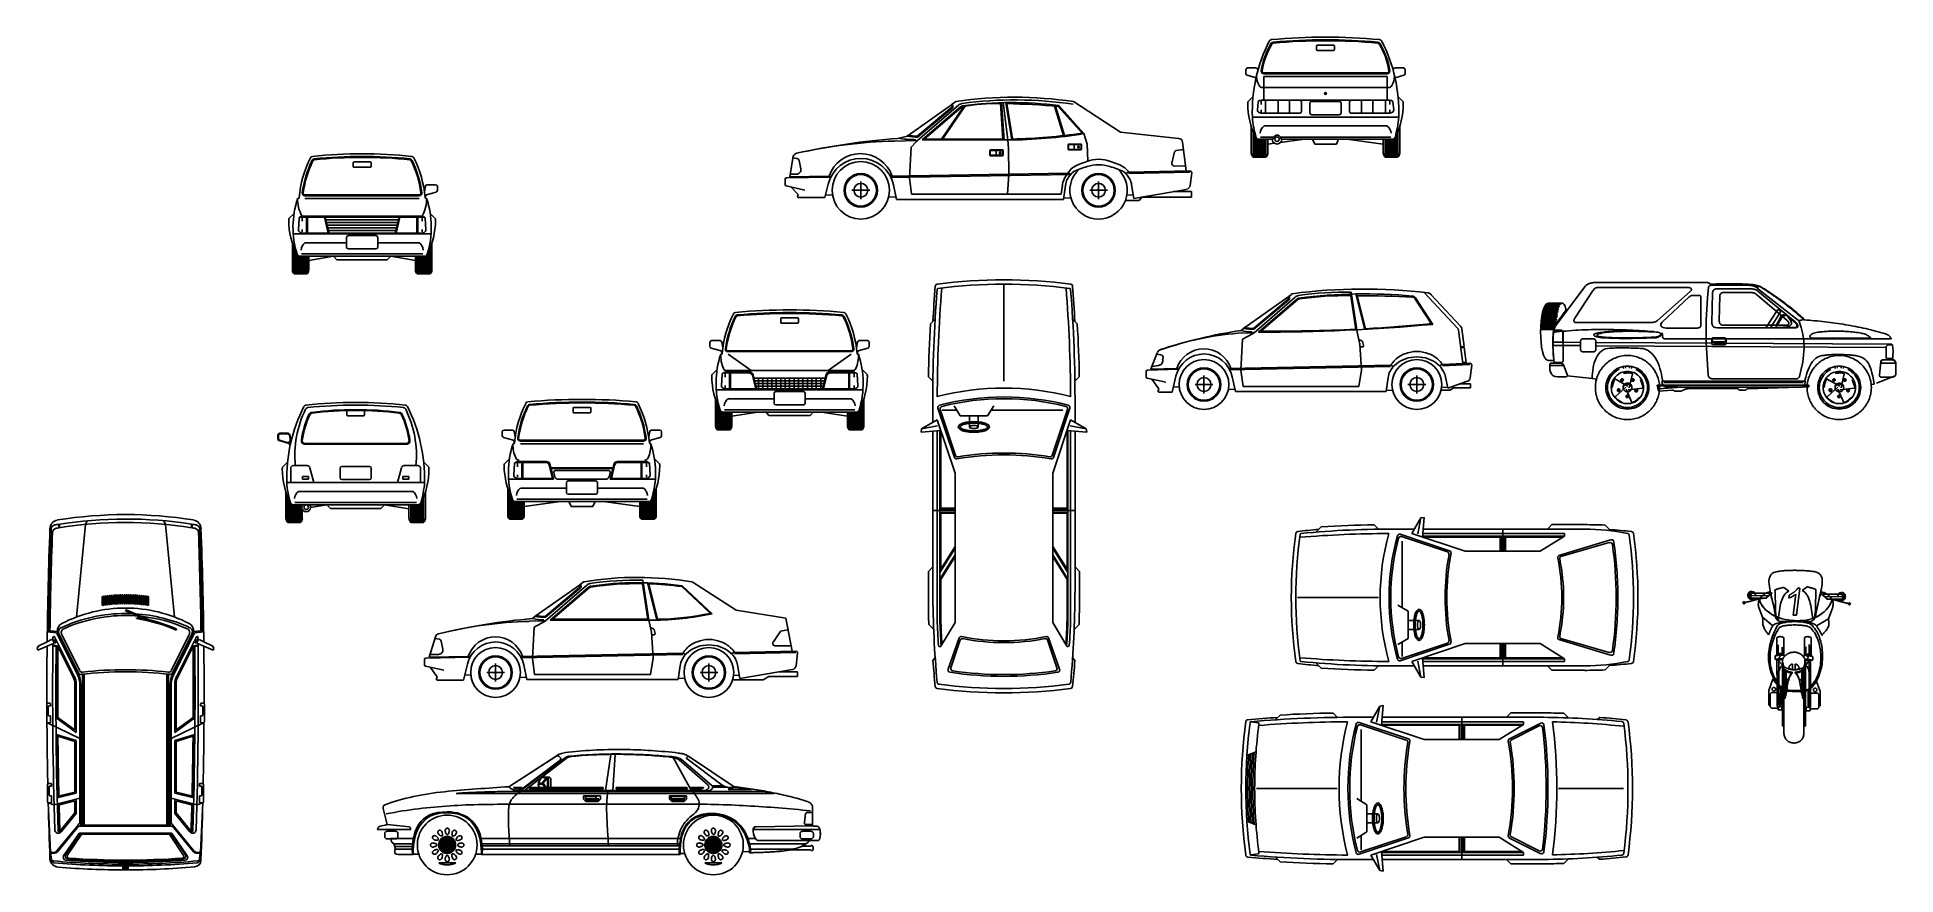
# Model space of a CAD drawing. Extents: x 81.2 to 102.2, y 189 to 198.5.
import ezdxf

# ---------------------------------------------------------------- set-up
doc = ezdxf.new("R2010")
doc.units = 0
doc.layers.get('0').update_dxf_attribs({"linetype": 'CONTINUOUS'})

msp = doc.modelspace()

# ---------------------------------------------------------------- linework, layer by layer
for p, q in [((95.638, 198.325), (95.638, 198.365)), ((95.738, 198.375), (95.648, 198.375)), ((95.738, 198.315), (95.648, 198.315)), ((95.738, 198.375), (95.828, 198.375)), ((95.738, 198.315), (95.828, 198.315)), ((95.838, 198.325), (95.838, 198.365)), ((94.842, 198.099), (94.842, 198.055)), ((94.857, 198.036), (94.957, 198.009)), ((94.955, 198.119), (94.862, 198.119)), ((94.975, 198.103), (94.977, 198.091)), ((95.045, 198.063), (95.738, 198.063)), ((95.045, 198.053), (95.738, 198.053)), ((95.045, 198.023), (95.045, 197.755)), ((95.045, 198.023), (96.431, 198.023)), ((96.431, 198.063), (95.738, 198.063)), ((96.431, 198.053), (95.738, 198.053)), ((96.431, 198.023), (96.431, 197.755)), ((96.502, 198.103), (96.499, 198.091)), ((96.619, 198.036), (96.52, 198.009)), ((96.521, 198.119), (96.614, 198.119)), ((96.634, 198.099), (96.634, 198.055)), ((95.03, 197.897), (96.446, 197.897)), ((91.043, 197.359), (91.53, 197.703)), ((91.531, 197.674), (91.143, 197.35)), ((91.538, 197.667), (91.147, 197.34)), ((91.609, 197.699), (91.149, 197.3)), ((91.631, 197.679), (91.2, 197.308)), ((91.638, 197.672), (91.224, 197.318)), ((91.667, 197.682), (91.416, 197.318)), ((91.679, 197.684), (91.428, 197.318)), ((91.532, 197.702), (91.53, 197.703)), ((91.538, 197.71), (91.568, 197.734)), ((91.539, 197.708), (91.538, 197.71)), ((92.083, 197.719), (92.109, 197.318)), ((92.091, 197.728), (92.121, 197.308)), ((92.112, 197.728), (92.164, 197.308)), ((92.141, 197.729), (92.21, 197.309)), ((92.153, 197.717), (92.218, 197.319)), ((92.689, 197.689), (92.791, 197.357)), ((92.7, 197.688), (92.801, 197.358)), ((93.001, 197.385), (92.732, 197.685)), ((93.02, 197.379), (92.737, 197.695)), ((92.903, 197.739), (93.431, 197.396)), ((94.922, 197.795), (94.865, 197.738)), ((94.972, 197.646), (94.979, 197.734)), ((95.013, 197.608), (94.992, 197.616)), ((94.996, 197.752), (95.013, 197.755)), ((95.013, 197.755), (95.063, 197.755)), ((95.013, 197.746), (95.013, 197.707)), ((95.013, 197.647), (95.013, 197.622)), ((95.013, 197.608), (95.063, 197.608)), ((95.045, 197.755), (96.431, 197.755)), ((95.063, 197.755), (95.448, 197.755)), ((95.063, 197.608), (95.063, 197.755)), ((95.063, 197.608), (95.448, 197.608)), ((95.204, 197.755), (95.204, 197.608)), ((95.334, 197.755), (95.334, 197.608)), ((95.468, 197.628), (95.468, 197.735)), ((95.563, 197.612), (95.563, 197.722)), ((95.738, 197.742), (95.583, 197.742)), ((95.738, 197.742), (95.893, 197.742)), ((95.913, 197.612), (95.913, 197.722)), ((96.008, 197.628), (96.008, 197.735)), ((96.413, 197.755), (96.028, 197.755)), ((96.413, 197.608), (96.028, 197.608)), ((96.142, 197.755), (96.142, 197.608)), ((96.272, 197.755), (96.272, 197.608)), ((96.413, 197.608), (96.413, 197.755)), ((96.463, 197.755), (96.413, 197.755)), ((96.463, 197.608), (96.413, 197.608)), ((96.481, 197.752), (96.463, 197.755)), ((96.463, 197.746), (96.463, 197.707)), ((96.463, 197.647), (96.463, 197.622)), ((96.463, 197.608), (96.485, 197.616)), ((96.505, 197.646), (96.497, 197.734)), ((96.554, 197.795), (96.612, 197.738)), ((93.431, 197.396), (94.086, 197.325)), ((94.903, 197.16), (94.903, 197.46)), ((94.913, 197.565), (96.563, 197.565)), ((94.923, 197.115), (94.923, 197.403)), ((95.045, 197.465), (95.738, 197.465)), ((95.738, 197.592), (95.583, 197.592)), ((95.738, 197.592), (95.893, 197.592)), ((96.431, 197.465), (95.738, 197.465)), ((96.553, 197.115), (96.553, 197.403)), ((96.573, 197.16), (96.573, 197.46)), ((90.888, 197.295), (91.139, 197.301)), ((90.927, 197.326), (91.033, 197.351)), ((91.058, 196.881), (91.076, 197.227)), ((91.076, 197.227), (91.138, 197.292)), ((91.2, 197.308), (92.169, 197.308)), ((91.224, 197.318), (92.109, 197.318)), ((91.96, 197.14), (91.961, 197.185)), ((91.965, 197.14), (91.966, 197.185)), ((91.971, 197.195), (92.102, 197.195)), ((91.971, 197.19), (92.102, 197.19)), ((92.031, 197.19), (92.031, 197.135)), ((92.107, 197.185), (92.107, 197.14)), ((92.11, 197.308), (92.111, 197.307)), ((92.112, 197.185), (92.112, 197.14)), ((92.164, 197.308), (92.173, 197.213)), ((92.169, 197.318), (92.169, 197.318)), ((92.173, 197.213), (92.175, 196.923)), ((92.841, 197.207), (92.842, 197.252)), ((92.846, 197.207), (92.847, 197.252)), ((92.983, 197.202), (92.851, 197.202)), ((92.983, 197.197), (92.851, 197.197)), ((92.852, 197.262), (92.983, 197.262)), ((92.852, 197.257), (92.983, 197.257)), ((92.912, 197.257), (92.912, 197.202)), ((92.988, 197.252), (92.988, 197.207)), ((92.993, 197.252), (92.993, 197.207)), ((93.02, 197.379), (93.058, 197.261)), ((93.058, 197.261), (93.064, 197.069)), ((94.141, 197.201), (94.058, 197.188)), ((94.131, 197.282), (94.171, 196.959)), ((94.938, 197.115), (94.938, 197.368)), ((94.952, 197.115), (94.952, 197.337)), ((94.967, 197.115), (94.967, 197.319)), ((94.981, 197.115), (94.981, 197.315)), ((94.982, 197.315), (95.148, 197.315)), ((94.996, 197.115), (94.996, 197.315)), ((95.155, 197.34), (95.005, 197.34)), ((95.01, 197.115), (95.01, 197.315)), ((95.025, 197.115), (95.025, 197.315)), ((95.039, 197.115), (95.039, 197.315)), ((95.054, 197.115), (95.054, 197.315)), ((95.068, 197.115), (95.068, 197.315)), ((95.088, 197.16), (95.088, 197.315)), ((95.088, 197.259), (95.165, 197.27)), ((95.738, 197.34), (95.232, 197.34)), ((95.233, 197.279), (95.497, 197.315)), ((95.238, 197.315), (95.738, 197.315)), ((95.591, 197.315), (95.617, 197.259)), ((95.617, 197.259), (95.738, 197.259)), ((95.738, 197.34), (96.472, 197.34)), ((96.495, 197.315), (95.738, 197.315)), ((95.86, 197.259), (95.738, 197.259)), ((95.885, 197.315), (95.86, 197.259)), ((96.388, 197.259), (95.979, 197.315)), ((96.388, 197.16), (96.388, 197.315)), ((96.408, 197.115), (96.408, 197.315)), ((96.423, 197.115), (96.423, 197.315)), ((96.437, 197.115), (96.437, 197.315)), ((96.452, 197.115), (96.452, 197.315)), ((96.466, 197.115), (96.466, 197.315)), ((96.481, 197.115), (96.481, 197.315)), ((96.495, 197.115), (96.495, 197.315)), ((96.51, 197.115), (96.51, 197.319)), ((96.524, 197.115), (96.524, 197.337)), ((96.539, 197.115), (96.539, 197.368)), ((84.8, 197.01), (84.8, 197.05)), ((84.9, 197.06), (84.81, 197.06)), ((84.9, 197), (84.81, 197)), ((84.9, 197.06), (84.99, 197.06)), ((84.9, 197), (84.99, 197)), ((85, 197.01), (85, 197.05)), ((89.75, 197.124), (89.713, 196.891)), ((89.745, 197.106), (89.792, 197.098)), ((89.816, 197.075), (89.834, 196.982)), ((92.102, 197.135), (91.97, 197.135)), ((92.102, 197.13), (91.97, 197.13)), ((94.038, 197.175), (94.014, 197.061)), ((94.038, 197.014), (94.159, 197.017)), ((94.923, 197.115), (95.068, 197.115)), ((96.553, 197.115), (96.408, 197.115)), ((85.613, 196.788), (85.601, 196.728)), ((85.633, 196.804), (85.726, 196.804)), ((85.746, 196.784), (85.746, 196.74)), ((89.66, 196.805), (89.66, 196.866)), ((89.67, 196.88), (90.173, 196.89)), ((89.671, 196.79), (89.879, 196.744)), ((89.713, 196.891), (90.153, 196.9)), ((89.713, 196.891), (89.715, 196.886)), ((89.715, 196.886), (89.716, 196.881)), ((89.722, 196.921), (89.786, 196.922)), ((89.725, 196.778), (89.806, 196.695)), ((90.105, 196.659), (90.143, 196.811)), ((90.153, 196.9), (90.173, 196.89)), ((90.51, 196.641), (90.51, 196.841)), ((90.84, 196.901), (92.841, 196.935)), ((90.841, 196.886), (92.872, 196.92)), ((90.913, 196.639), (90.878, 196.804)), ((91.081, 196.696), (91.058, 196.881)), ((92.175, 196.923), (92.161, 196.696)), ((92.765, 196.696), (92.778, 196.796)), ((92.791, 196.639), (92.812, 196.796)), ((92.841, 196.935), (92.873, 196.922)), ((93.185, 196.641), (93.185, 196.841)), ((93.524, 196.946), (93.491, 196.931)), ((93.524, 196.946), (94.212, 196.959)), ((93.524, 196.931), (94.213, 196.944)), ((93.583, 196.649), (93.557, 196.803)), ((94.233, 196.937), (94.216, 196.796)), ((84.175, 196.65), (84.181, 196.65)), ((84.257, 196.69), (84.9, 196.69)), ((84.257, 196.68), (84.9, 196.68)), ((84.257, 196.65), (84.9, 196.65)), ((85.543, 196.69), (84.9, 196.69)), ((85.543, 196.68), (84.9, 196.68)), ((85.543, 196.65), (84.9, 196.65)), ((85.621, 196.691), (85.609, 196.664)), ((85.625, 196.65), (85.619, 196.65)), ((85.731, 196.721), (85.621, 196.691)), ((89.806, 196.695), (89.798, 196.672)), ((89.808, 196.659), (90.105, 196.659)), ((90.115, 196.691), (90.192, 196.688)), ((90.41, 196.741), (90.61, 196.741)), ((90.823, 196.666), (90.908, 196.663)), ((90.913, 196.639), (92.791, 196.639)), ((92.233, 196.696), (91.081, 196.696)), ((92.233, 196.696), (92.765, 196.696)), ((92.793, 196.652), (92.874, 196.657)), ((93.085, 196.741), (93.285, 196.741)), ((93.642, 196.627), (93.489, 196.627)), ((93.503, 196.686), (93.576, 196.69)), ((94.174, 196.752), (93.583, 196.649)), ((93.671, 196.664), (93.642, 196.627)), ((94.231, 196.664), (93.671, 196.664)), ((94.028, 196.727), (94.231, 196.727)), ((94.231, 196.727), (94.231, 196.664)), ((84.134, 196.48), (84.076, 196.423)), ((84.183, 196.298), (84.191, 196.429)), ((84.215, 196.445), (84.197, 196.437)), ((84.199, 196.436), (84.225, 196.44)), ((84.225, 196.44), (84.265, 196.44)), ((84.225, 196.431), (84.225, 196.392)), ((84.236, 196.45), (84.9, 196.45)), ((84.275, 196.27), (84.275, 196.43)), ((84.285, 196.27), (84.285, 196.43)), ((84.295, 196.44), (84.475, 196.44)), ((84.475, 196.44), (84.518, 196.26)), ((84.485, 196.44), (84.9, 196.44)), ((84.485, 196.44), (84.529, 196.26)), ((84.9, 196.44), (84.485, 196.44)), ((84.9, 196.41), (84.492, 196.41)), ((84.9, 196.38), (84.5, 196.38)), ((84.9, 196.35), (84.507, 196.35)), ((85.563, 196.45), (84.9, 196.45)), ((84.9, 196.44), (85.315, 196.44)), ((85.315, 196.44), (84.9, 196.44)), ((84.9, 196.41), (85.307, 196.41)), ((84.9, 196.38), (85.3, 196.38)), ((84.9, 196.35), (85.293, 196.35)), ((85.315, 196.44), (85.271, 196.26)), ((85.325, 196.44), (85.281, 196.26)), ((85.505, 196.44), (85.325, 196.44)), ((85.515, 196.27), (85.515, 196.43)), ((85.525, 196.27), (85.525, 196.43)), ((85.575, 196.44), (85.535, 196.44)), ((85.6, 196.436), (85.575, 196.44)), ((85.575, 196.431), (85.575, 196.392)), ((85.585, 196.445), (85.603, 196.437)), ((85.616, 196.298), (85.608, 196.429)), ((85.666, 196.48), (85.723, 196.423)), ((84.115, 195.845), (84.115, 196.145)), ((84.125, 196.25), (84.9, 196.25)), ((84.225, 196.26), (84.203, 196.268)), ((84.225, 196.3), (84.225, 196.275)), ((84.225, 196.26), (84.265, 196.26)), ((84.257, 196.15), (84.725, 196.15)), ((84.295, 196.26), (84.518, 196.26)), ((84.9, 196.32), (84.514, 196.32)), ((84.9, 196.29), (84.521, 196.29)), ((84.529, 196.26), (84.9, 196.26)), ((84.725, 196.101), (84.725, 196.211)), ((84.9, 196.231), (84.745, 196.231)), ((84.9, 196.32), (85.285, 196.32)), ((84.9, 196.29), (85.278, 196.29)), ((85.271, 196.26), (84.9, 196.26)), ((85.675, 196.25), (84.9, 196.25)), ((84.9, 196.231), (85.055, 196.231)), ((85.075, 196.101), (85.075, 196.211)), ((85.543, 196.15), (85.075, 196.15)), ((85.505, 196.26), (85.281, 196.26)), ((85.575, 196.26), (85.535, 196.26)), ((85.575, 196.3), (85.575, 196.275)), ((85.575, 196.26), (85.596, 196.268)), ((85.685, 195.845), (85.685, 196.145)), ((84.135, 195.8), (84.135, 196.088)), ((84.149, 195.8), (84.149, 196.053)), ((84.164, 195.8), (84.164, 196.022)), ((84.178, 195.8), (84.178, 196.004)), ((84.193, 195.8), (84.193, 196)), ((84.193, 196), (84.9, 196)), ((84.207, 195.8), (84.207, 196)), ((84.9, 196.025), (84.216, 196.025)), ((84.222, 195.8), (84.222, 196)), ((84.236, 195.8), (84.236, 196)), ((84.251, 195.8), (84.251, 196)), ((84.265, 195.8), (84.265, 196)), ((84.28, 195.8), (84.28, 196)), ((84.3, 195.952), (84.576, 196)), ((84.3, 195.845), (84.3, 196)), ((84.576, 196), (84.617, 195.957)), ((84.617, 195.957), (84.9, 195.957)), ((84.9, 196.081), (84.745, 196.081)), ((84.9, 196.081), (85.055, 196.081)), ((84.9, 196.025), (85.583, 196.025)), ((85.606, 196), (84.9, 196)), ((85.183, 195.957), (84.9, 195.957)), ((85.224, 196), (85.183, 195.957)), ((85.5, 195.952), (85.224, 196)), ((85.5, 195.845), (85.5, 196)), ((85.52, 195.8), (85.52, 196)), ((85.534, 195.8), (85.534, 196)), ((85.549, 195.8), (85.549, 196)), ((85.563, 195.8), (85.563, 196)), ((85.578, 195.8), (85.578, 196)), ((85.592, 195.8), (85.592, 196)), ((85.607, 195.8), (85.607, 196)), ((85.621, 195.8), (85.621, 196.004)), ((85.636, 195.8), (85.636, 196.022)), ((85.65, 195.8), (85.65, 196.053)), ((85.665, 195.8), (85.665, 196.088)), ((84.135, 195.8), (84.28, 195.8)), ((85.665, 195.8), (85.52, 195.8)), ((92.12, 195.684), (92.12, 194.593)), ((94.829, 195.196), (95.316, 195.54)), ((95.316, 195.511), (94.929, 195.187)), ((95.396, 195.538), (94.934, 195.137)), ((95.417, 195.516), (94.985, 195.145)), ((95.424, 195.509), (95.01, 195.155)), ((95.317, 195.538), (95.316, 195.54)), ((95.324, 195.546), (95.354, 195.57)), ((95.325, 195.545), (95.324, 195.546)), ((96.023, 195.555), (96.08, 195.176)), ((96.028, 195.595), (96.095, 195.145)), ((96.082, 195.564), (96.179, 195.171)), ((96.091, 195.566), (96.092, 195.563)), ((96.094, 195.553), (96.187, 195.182)), ((96.925, 195.24), (96.742, 195.524)), ((96.945, 195.232), (96.749, 195.529)), ((96.847, 195.591), (97.22, 195.193)), ((96.928, 195.563), (97.258, 195.211)), ((98.654, 195.655), (98.337, 195.23)), ((98.74, 195.605), (98.543, 195.303)), ((98.658, 195.659), (98.654, 195.655)), ((98.662, 195.664), (98.658, 195.659)), ((98.667, 195.668), (98.662, 195.664)), ((98.672, 195.672), (98.667, 195.668)), ((98.678, 195.676), (98.672, 195.672)), ((98.684, 195.68), (98.678, 195.676)), ((98.691, 195.684), (98.684, 195.68)), ((98.698, 195.688), (98.691, 195.684)), ((98.707, 195.691), (98.698, 195.688)), ((98.715, 195.694), (98.707, 195.691)), ((98.724, 195.697), (98.715, 195.694)), ((98.733, 195.699), (98.724, 195.697)), ((98.742, 195.701), (98.733, 195.699)), ((98.748, 195.615), (98.74, 195.605)), ((98.752, 195.702), (98.742, 195.701)), ((98.755, 195.623), (98.748, 195.615)), ((98.763, 195.703), (98.752, 195.702)), ((98.762, 195.631), (98.755, 195.623)), ((98.769, 195.637), (98.762, 195.631)), ((98.774, 195.704), (98.763, 195.703)), ((98.777, 195.642), (98.769, 195.637)), ((100.029, 195.705), (98.774, 195.704)), ((98.786, 195.645), (98.777, 195.642)), ((98.796, 195.647), (98.786, 195.645)), ((98.808, 195.648), (98.796, 195.647)), ((99.807, 195.648), (98.808, 195.648)), ((99.473, 195.276), (99.842, 195.602)), ((99.524, 195.255), (99.831, 195.543)), ((99.824, 195.647), (99.807, 195.648)), ((99.837, 195.644), (99.824, 195.647)), ((99.831, 195.543), (99.835, 195.547)), ((99.835, 195.547), (99.84, 195.549)), ((99.847, 195.639), (99.837, 195.644)), ((99.84, 195.549), (99.844, 195.552)), ((99.842, 195.602), (99.849, 195.61)), ((99.844, 195.552), (99.849, 195.554)), ((99.853, 195.632), (99.847, 195.639)), ((99.849, 195.61), (99.854, 195.617)), ((99.849, 195.554), (99.855, 195.556)), ((99.855, 195.625), (99.853, 195.632)), ((99.854, 195.617), (99.855, 195.625)), ((99.855, 195.556), (99.861, 195.557)), ((99.861, 195.557), (99.867, 195.557)), ((99.867, 195.557), (99.874, 195.558)), ((99.874, 195.558), (99.945, 195.558)), ((99.945, 195.558), (99.949, 195.557)), ((99.949, 195.557), (99.952, 195.556)), ((99.952, 195.556), (99.955, 195.554)), ((99.955, 195.554), (99.957, 195.551)), ((99.957, 195.551), (99.959, 195.548)), ((99.959, 195.548), (99.961, 195.543)), ((99.961, 195.543), (99.962, 195.539)), ((99.962, 195.539), (99.962, 195.534)), ((99.962, 195.534), (99.962, 195.221)), ((100.035, 195.529), (100.027, 195.404)), ((100.037, 195.704), (100.029, 195.705)), ((100.046, 195.652), (100.035, 195.529)), ((100.044, 195.701), (100.037, 195.704)), ((100.051, 195.698), (100.044, 195.701)), ((100.047, 195.656), (100.046, 195.652)), ((100.049, 195.659), (100.047, 195.656)), ((100.051, 195.663), (100.049, 195.659)), ((100.056, 195.695), (100.051, 195.698)), ((100.054, 195.666), (100.051, 195.663)), ((100.058, 195.668), (100.054, 195.666)), ((100.061, 195.691), (100.056, 195.695)), ((100.061, 195.67), (100.058, 195.668)), ((100.067, 195.688), (100.061, 195.691)), ((100.066, 195.671), (100.061, 195.67)), ((100.072, 195.672), (100.066, 195.671)), ((100.073, 195.686), (100.067, 195.688)), ((100.498, 195.672), (100.072, 195.672)), ((100.079, 195.685), (100.073, 195.686)), ((100.094, 195.685), (100.079, 195.685)), ((100.085, 195.246), (100.093, 195.59)), ((100.093, 195.59), (100.094, 195.599)), ((100.108, 195.686), (100.094, 195.685)), ((100.094, 195.599), (100.097, 195.607)), ((100.097, 195.607), (100.101, 195.615)), ((100.101, 195.615), (100.107, 195.621)), ((100.107, 195.621), (100.113, 195.626)), ((100.122, 195.686), (100.108, 195.686)), ((100.113, 195.626), (100.121, 195.629)), ((100.121, 195.629), (100.131, 195.632)), ((100.137, 195.687), (100.122, 195.686)), ((100.131, 195.632), (100.142, 195.633)), ((100.151, 195.687), (100.137, 195.687)), ((100.142, 195.633), (100.515, 195.633)), ((100.166, 195.688), (100.151, 195.687)), ((100.18, 195.688), (100.166, 195.688)), ((100.168, 195.268), (100.174, 195.555)), ((100.174, 195.555), (100.175, 195.563)), ((100.175, 195.563), (100.178, 195.57)), ((100.178, 195.57), (100.181, 195.576)), ((100.194, 195.688), (100.18, 195.688)), ((100.181, 195.576), (100.185, 195.581)), ((100.185, 195.581), (100.191, 195.585)), ((100.191, 195.585), (100.198, 195.588)), ((100.209, 195.689), (100.194, 195.688)), ((100.198, 195.588), (100.205, 195.591)), ((100.205, 195.591), (100.214, 195.591)), ((100.223, 195.689), (100.209, 195.689)), ((100.214, 195.591), (100.517, 195.591)), ((100.238, 195.689), (100.223, 195.689)), ((100.252, 195.689), (100.238, 195.689)), ((100.266, 195.689), (100.252, 195.689)), ((100.281, 195.689), (100.266, 195.689)), ((100.295, 195.689), (100.281, 195.689)), ((100.31, 195.689), (100.295, 195.689)), ((100.324, 195.689), (100.31, 195.689)), ((100.338, 195.689), (100.324, 195.689)), ((100.353, 195.689), (100.338, 195.689)), ((100.367, 195.688), (100.353, 195.689)), ((100.382, 195.688), (100.367, 195.688)), ((100.396, 195.687), (100.382, 195.688)), ((100.41, 195.687), (100.396, 195.687)), ((100.425, 195.687), (100.41, 195.687)), ((100.439, 195.686), (100.425, 195.687)), ((100.454, 195.685), (100.439, 195.686)), ((100.468, 195.685), (100.454, 195.685)), ((100.482, 195.683), (100.468, 195.685)), ((100.497, 195.683), (100.482, 195.683)), ((100.511, 195.682), (100.497, 195.683)), ((100.505, 195.672), (100.498, 195.672)), ((100.513, 195.671), (100.505, 195.672)), ((100.526, 195.681), (100.511, 195.682)), ((100.52, 195.671), (100.513, 195.671)), ((100.515, 195.633), (100.522, 195.633)), ((100.517, 195.591), (100.527, 195.591)), ((100.527, 195.67), (100.52, 195.671)), ((100.522, 195.633), (100.528, 195.632)), ((100.54, 195.68), (100.526, 195.681)), ((100.533, 195.669), (100.527, 195.67)), ((100.527, 195.591), (100.537, 195.59)), ((100.528, 195.632), (100.534, 195.632)), ((100.539, 195.668), (100.533, 195.669)), ((100.534, 195.632), (100.54, 195.632)), ((100.537, 195.59), (100.546, 195.588)), ((100.545, 195.666), (100.539, 195.668)), ((100.548, 195.678), (100.54, 195.68)), ((100.54, 195.632), (100.545, 195.63)), ((100.551, 195.664), (100.545, 195.666)), ((100.545, 195.63), (100.551, 195.63)), ((100.546, 195.588), (100.555, 195.586)), ((100.556, 195.677), (100.548, 195.678)), ((100.557, 195.662), (100.551, 195.664)), ((100.551, 195.63), (100.557, 195.628)), ((100.555, 195.586), (100.564, 195.584)), ((100.564, 195.676), (100.556, 195.677)), ((100.562, 195.661), (100.557, 195.662)), ((100.557, 195.628), (100.562, 195.627)), ((100.567, 195.658), (100.562, 195.661)), ((100.562, 195.627), (100.568, 195.626)), ((100.571, 195.674), (100.564, 195.676)), ((100.564, 195.584), (100.572, 195.58)), ((100.572, 195.656), (100.567, 195.658)), ((100.568, 195.626), (100.572, 195.623)), ((100.579, 195.673), (100.571, 195.674)), ((100.577, 195.653), (100.572, 195.656)), ((100.572, 195.623), (100.578, 195.622)), ((100.572, 195.58), (100.58, 195.575)), ((100.582, 195.651), (100.577, 195.653)), ((100.578, 195.622), (100.583, 195.619)), ((100.587, 195.67), (100.579, 195.673)), ((100.58, 195.575), (100.588, 195.569)), ((100.588, 195.649), (100.582, 195.651)), ((100.583, 195.619), (100.588, 195.616)), ((100.594, 195.668), (100.587, 195.67)), ((100.593, 195.646), (100.588, 195.649)), ((100.588, 195.616), (100.593, 195.614)), ((100.588, 195.569), (100.928, 195.28)), ((100.593, 195.644), (100.594, 195.648)), ((100.594, 195.639), (100.593, 195.644)), ((100.593, 195.614), (100.598, 195.61)), ((100.601, 195.666), (100.594, 195.668)), ((100.594, 195.648), (100.598, 195.652)), ((100.598, 195.635), (100.594, 195.639)), ((100.598, 195.652), (100.604, 195.656)), ((101.058, 195.277), (100.598, 195.635)), ((100.598, 195.61), (100.603, 195.607)), ((100.609, 195.663), (100.601, 195.666)), ((100.603, 195.607), (101.021, 195.261)), ((100.604, 195.656), (100.61, 195.659)), ((100.616, 195.66), (100.609, 195.663)), ((100.61, 195.659), (100.617, 195.661)), ((100.624, 195.657), (100.616, 195.66)), ((100.617, 195.661), (100.624, 195.662)), ((100.624, 195.662), (100.641, 195.652)), ((100.631, 195.653), (100.624, 195.657)), ((100.638, 195.65), (100.631, 195.653)), ((100.646, 195.645), (100.638, 195.65)), ((100.641, 195.652), (100.658, 195.641)), ((100.654, 195.641), (100.646, 195.645)), ((100.661, 195.636), (100.654, 195.641)), ((100.658, 195.641), (100.675, 195.631)), ((100.677, 195.626), (100.661, 195.636)), ((100.675, 195.631), (100.692, 195.621)), ((100.691, 195.616), (100.677, 195.626)), ((100.707, 195.606), (100.691, 195.616)), ((100.692, 195.621), (100.708, 195.61)), ((100.721, 195.596), (100.707, 195.606)), ((100.708, 195.61), (100.725, 195.599)), ((100.737, 195.586), (100.721, 195.596)), ((100.725, 195.599), (100.742, 195.588)), ((100.751, 195.576), (100.737, 195.586)), ((100.742, 195.588), (100.758, 195.577)), ((100.766, 195.566), (100.751, 195.576)), ((100.758, 195.577), (100.774, 195.566)), ((100.781, 195.555), (100.766, 195.566)), ((100.774, 195.566), (100.791, 195.555)), ((100.796, 195.545), (100.781, 195.555)), ((100.791, 195.555), (100.807, 195.543)), ((100.81, 195.535), (100.796, 195.545)), ((100.807, 195.543), (100.823, 195.532)), ((100.825, 195.524), (100.81, 195.535)), ((100.823, 195.532), (100.839, 195.521)), ((100.839, 195.514), (100.825, 195.524)), ((100.839, 195.521), (100.855, 195.509)), ((100.854, 195.503), (100.839, 195.514)), ((100.855, 195.509), (100.871, 195.497)), ((89.709, 195.305), (89.619, 195.305)), ((89.709, 195.305), (89.799, 195.305)), ((95.323, 195.503), (94.933, 195.177)), ((98.171, 195.322), (98.163, 195.267)), ((98.18, 195.371), (98.171, 195.322)), ((98.173, 195.311), (98.174, 195.315)), ((98.173, 195.307), (98.173, 195.311)), ((98.337, 195.307), (98.173, 195.307)), ((98.174, 195.318), (98.175, 195.322)), ((98.174, 195.315), (98.174, 195.318)), ((98.175, 195.326), (98.176, 195.329)), ((98.175, 195.322), (98.175, 195.326)), ((98.175, 195.322), (98.34, 195.321)), ((98.34, 195.321), (98.175, 195.322)), ((98.176, 195.329), (98.177, 195.333)), ((98.177, 195.333), (98.178, 195.337)), ((98.178, 195.34), (98.179, 195.344)), ((98.178, 195.337), (98.178, 195.34)), ((98.178, 195.337), (98.342, 195.337)), ((98.342, 195.337), (98.178, 195.337)), ((98.179, 195.344), (98.18, 195.347)), ((98.193, 195.412), (98.18, 195.371)), ((98.18, 195.347), (98.18, 195.351)), ((98.18, 195.351), (98.344, 195.351)), ((98.184, 195.366), (98.185, 195.37)), ((98.347, 195.366), (98.184, 195.366)), ((98.185, 195.373), (98.186, 195.377)), ((98.185, 195.37), (98.185, 195.373)), ((98.186, 195.377), (98.187, 195.38)), ((98.187, 195.38), (98.35, 195.381)), ((98.191, 195.395), (98.192, 195.399)), ((98.354, 195.395), (98.191, 195.395)), ((98.192, 195.399), (98.194, 195.403)), ((98.208, 195.444), (98.193, 195.412)), ((98.194, 195.403), (98.196, 195.406)), ((98.196, 195.406), (98.197, 195.41)), ((98.197, 195.41), (98.358, 195.41)), ((98.203, 195.424), (98.204, 195.428)), ((98.363, 195.425), (98.203, 195.424)), ((98.204, 195.428), (98.206, 195.432)), ((98.206, 195.432), (98.208, 195.436)), ((98.226, 195.465), (98.208, 195.444)), ((98.208, 195.436), (98.21, 195.439)), ((98.21, 195.439), (98.368, 195.439)), ((98.221, 195.454), (98.224, 195.458)), ((98.377, 195.455), (98.221, 195.454)), ((98.224, 195.458), (98.227, 195.46)), ((98.247, 195.472), (98.226, 195.465)), ((98.227, 195.46), (98.231, 195.463)), ((98.231, 195.463), (98.234, 195.465)), ((98.234, 195.465), (98.237, 195.466)), ((98.237, 195.466), (98.241, 195.467)), ((98.241, 195.467), (98.244, 195.468)), ((98.244, 195.468), (98.248, 195.468)), ((98.392, 195.472), (98.247, 195.472)), ((98.248, 195.468), (98.395, 195.468)), ((98.338, 195.31), (98.337, 195.307)), ((98.339, 195.314), (98.338, 195.31)), ((98.34, 195.321), (98.339, 195.317)), ((98.339, 195.317), (98.339, 195.314)), ((98.341, 195.329), (98.34, 195.325)), ((98.34, 195.325), (98.34, 195.321)), ((98.342, 195.337), (98.341, 195.333)), ((98.341, 195.333), (98.341, 195.329)), ((98.343, 195.344), (98.342, 195.34)), ((98.342, 195.34), (98.342, 195.337)), ((98.344, 195.347), (98.343, 195.344)), ((98.344, 195.351), (98.344, 195.347)), ((98.348, 195.37), (98.347, 195.366)), ((98.349, 195.374), (98.348, 195.37)), ((98.35, 195.377), (98.349, 195.374)), ((98.35, 195.381), (98.35, 195.377)), ((98.355, 195.399), (98.354, 195.395)), ((98.356, 195.403), (98.355, 195.399)), ((98.357, 195.406), (98.356, 195.403)), ((98.358, 195.41), (98.357, 195.406)), ((98.364, 195.429), (98.363, 195.425)), ((98.366, 195.433), (98.364, 195.429)), ((98.367, 195.436), (98.366, 195.433)), ((98.368, 195.439), (98.367, 195.436)), ((98.371, 195.292), (98.379, 195.302)), ((98.379, 195.458), (98.377, 195.455)), ((98.382, 195.46), (98.379, 195.458)), ((98.379, 195.302), (98.386, 195.313)), ((98.384, 195.463), (98.382, 195.46)), ((98.386, 195.465), (98.384, 195.463)), ((98.388, 195.466), (98.386, 195.465)), ((98.386, 195.313), (98.394, 195.322)), ((98.39, 195.467), (98.388, 195.466)), ((98.393, 195.468), (98.39, 195.467)), ((98.404, 195.47), (98.392, 195.472)), ((98.395, 195.468), (98.393, 195.468)), ((98.394, 195.322), (98.401, 195.333)), ((98.401, 195.333), (98.409, 195.343)), ((98.415, 195.464), (98.404, 195.47)), ((98.409, 195.343), (98.416, 195.353)), ((98.423, 195.455), (98.415, 195.464)), ((98.416, 195.353), (98.424, 195.364)), ((98.43, 195.445), (98.423, 195.455)), ((98.424, 195.364), (98.432, 195.374)), ((98.435, 195.433), (98.43, 195.445)), ((98.432, 195.374), (98.439, 195.384)), ((98.439, 195.42), (98.435, 195.433)), ((98.443, 195.407), (98.439, 195.42)), ((98.439, 195.384), (98.446, 195.394)), ((98.446, 195.394), (98.443, 195.407)), ((98.543, 195.303), (98.539, 195.296)), ((100.027, 195.404), (100.022, 195.28)), ((100.692, 195.194), (100.818, 195.389)), ((100.853, 195.364), (100.745, 195.194)), ((100.855, 195.309), (100.809, 195.218)), ((100.81, 195.215), (100.86, 195.315)), ((100.818, 195.389), (100.823, 195.394)), ((100.823, 195.394), (100.83, 195.395)), ((100.83, 195.395), (100.837, 195.394)), ((100.837, 195.394), (100.845, 195.391)), ((100.845, 195.391), (100.851, 195.385)), ((100.851, 195.385), (100.855, 195.379)), ((100.856, 195.371), (100.853, 195.364)), ((100.868, 195.493), (100.854, 195.503)), ((100.855, 195.379), (100.856, 195.371)), ((100.858, 195.316), (100.855, 195.309)), ((100.862, 195.322), (100.858, 195.316)), ((100.86, 195.315), (100.863, 195.319)), ((100.868, 195.301), (100.861, 195.292)), ((100.866, 195.327), (100.862, 195.322)), ((100.863, 195.319), (100.866, 195.323)), ((100.87, 195.332), (100.866, 195.327)), ((100.866, 195.323), (100.87, 195.328)), ((100.883, 195.482), (100.868, 195.493)), ((100.875, 195.309), (100.868, 195.301)), ((100.875, 195.337), (100.87, 195.332)), ((100.87, 195.328), (100.873, 195.332)), ((100.871, 195.497), (100.887, 195.486)), ((100.873, 195.332), (100.877, 195.335)), ((100.88, 195.339), (100.875, 195.337)), ((100.882, 195.317), (100.875, 195.309)), ((100.877, 195.335), (100.882, 195.338)), ((100.885, 195.341), (100.88, 195.339)), ((100.882, 195.338), (100.887, 195.339)), ((100.89, 195.323), (100.882, 195.317)), ((100.897, 195.471), (100.883, 195.482)), ((100.892, 195.341), (100.885, 195.341)), ((100.887, 195.486), (100.902, 195.474)), ((100.887, 195.339), (100.893, 195.34)), ((100.899, 195.328), (100.89, 195.323)), ((100.928, 195.335), (100.892, 195.341)), ((100.893, 195.34), (100.928, 195.334)), ((100.912, 195.46), (100.897, 195.471)), ((100.907, 195.332), (100.899, 195.328)), ((100.902, 195.474), (100.918, 195.462)), ((100.917, 195.334), (100.907, 195.332)), ((100.926, 195.449), (100.912, 195.46)), ((100.928, 195.334), (100.917, 195.334)), ((100.918, 195.462), (100.933, 195.45)), ((100.94, 195.437), (100.926, 195.449)), ((101.026, 195.255), (100.928, 195.335)), ((100.943, 195.313), (100.93, 195.328)), ((100.93, 195.328), (101.026, 195.249)), ((100.933, 195.45), (100.949, 195.438)), ((100.954, 195.427), (100.94, 195.437)), ((100.955, 195.298), (100.943, 195.313)), ((100.949, 195.438), (100.964, 195.426)), ((100.968, 195.415), (100.954, 195.427)), ((100.964, 195.426), (100.979, 195.414)), ((100.983, 195.404), (100.968, 195.415)), ((100.979, 195.414), (100.994, 195.402)), ((100.997, 195.392), (100.983, 195.404)), ((100.994, 195.402), (101.009, 195.389)), ((101.011, 195.381), (100.997, 195.392)), ((101.009, 195.389), (101.024, 195.377)), ((101.025, 195.369), (101.011, 195.381)), ((101.024, 195.377), (101.039, 195.365)), ((101.039, 195.357), (101.025, 195.369)), ((101.039, 195.365), (101.053, 195.353)), ((101.053, 195.345), (101.039, 195.357)), ((101.053, 195.353), (101.068, 195.34)), ((101.067, 195.333), (101.053, 195.345)), ((101.081, 195.321), (101.067, 195.333)), ((101.068, 195.34), (101.082, 195.328)), ((101.095, 195.308), (101.081, 195.321)), ((101.082, 195.328), (101.096, 195.315)), ((101.109, 195.296), (101.095, 195.308)), ((101.096, 195.315), (101.11, 195.303)), ((101.11, 195.303), (101.124, 195.29)), ((89.609, 195.255), (89.609, 195.295)), ((89.709, 195.245), (89.619, 195.245)), ((89.709, 195.245), (89.799, 195.245)), ((89.809, 195.255), (89.809, 195.295)), ((91.348, 195.291), (91.294, 195.237)), ((92.945, 195.237), (92.892, 195.291)), ((94.749, 195.132), (94.924, 195.138)), ((94.788, 195.163), (94.818, 195.188)), ((94.805, 195.064), (94.923, 195.129)), ((96.095, 195.145), (96.126, 195.01)), ((97.233, 195.166), (97.282, 194.79)), ((97.271, 195.183), (97.297, 194.983)), ((98.159, 195.209), (98.157, 195.149)), ((98.157, 195.149), (98.159, 195.089)), ((98.163, 195.267), (98.159, 195.209)), ((98.161, 195.19), (98.161, 195.187)), ((98.303, 195.19), (98.161, 195.19)), ((98.161, 195.187), (98.161, 195.183)), ((98.161, 195.183), (98.161, 195.18)), ((98.161, 195.18), (98.161, 195.176)), ((98.161, 195.176), (98.3, 195.176)), ((98.162, 195.208), (98.163, 195.212)), ((98.162, 195.205), (98.162, 195.208)), ((98.308, 195.205), (98.162, 195.205)), ((98.163, 195.215), (98.163, 195.219)), ((98.163, 195.219), (98.315, 195.219)), ((98.163, 195.212), (98.163, 195.215)), ((98.164, 195.234), (98.165, 195.238)), ((98.324, 195.234), (98.164, 195.234)), ((98.165, 195.245), (98.166, 195.249)), ((98.165, 195.242), (98.165, 195.245)), ((98.165, 195.238), (98.165, 195.242)), ((98.166, 195.256), (98.167, 195.26)), ((98.166, 195.253), (98.166, 195.256)), ((98.166, 195.249), (98.166, 195.253)), ((98.166, 195.249), (98.332, 195.248)), ((98.332, 195.248), (98.166, 195.249)), ((98.167, 195.26), (98.167, 195.263)), ((98.167, 195.263), (98.333, 195.263)), ((98.169, 195.282), (98.17, 195.285)), ((98.169, 195.278), (98.169, 195.282)), ((98.334, 195.278), (98.169, 195.278)), ((98.17, 195.289), (98.171, 195.292)), ((98.17, 195.285), (98.17, 195.289)), ((98.171, 195.292), (98.336, 195.292)), ((98.296, 195.075), (98.299, 195.121)), ((98.298, 195.086), (98.299, 195.113)), ((98.299, 195.121), (98.303, 195.166)), ((98.299, 195.113), (98.3, 195.137)), ((98.299, 195.065), (98.301, 195.098)), ((98.3, 195.176), (98.301, 195.18)), ((98.3, 195.137), (98.303, 195.158)), ((98.301, 195.183), (98.303, 195.187)), ((98.301, 195.18), (98.301, 195.183)), ((98.301, 195.098), (98.303, 195.13)), ((98.303, 195.187), (98.303, 195.19)), ((98.303, 195.158), (98.306, 195.177)), ((98.303, 195.166), (98.389, 195.166)), ((98.303, 195.13), (98.305, 195.163)), ((98.305, 195.163), (98.391, 195.163)), ((98.307, 195.155), (98.305, 195.142)), ((98.305, 195.142), (98.339, 195.147)), ((98.306, 195.177), (98.311, 195.195)), ((98.309, 195.167), (98.307, 195.155)), ((98.31, 195.208), (98.308, 195.205)), ((98.312, 195.179), (98.309, 195.167)), ((98.311, 195.212), (98.31, 195.208)), ((98.313, 195.215), (98.311, 195.212)), ((98.311, 195.195), (98.317, 195.212)), ((98.315, 195.19), (98.312, 195.179)), ((98.315, 195.219), (98.313, 195.215)), ((98.319, 195.201), (98.315, 195.19)), ((98.317, 195.212), (98.326, 195.229)), ((98.324, 195.211), (98.319, 195.201)), ((98.326, 195.237), (98.324, 195.234)), ((98.33, 195.22), (98.324, 195.211)), ((98.328, 195.24), (98.326, 195.237)), ((98.326, 195.229), (98.334, 195.239)), ((98.33, 195.243), (98.328, 195.24)), ((98.332, 195.246), (98.33, 195.243)), ((98.337, 195.23), (98.33, 195.22)), ((98.333, 195.263), (98.332, 195.259)), ((98.332, 195.259), (98.332, 195.255)), ((98.332, 195.255), (98.332, 195.251)), ((98.332, 195.251), (98.332, 195.248)), ((98.332, 195.248), (98.332, 195.248)), ((98.332, 195.248), (98.332, 195.247)), ((98.332, 195.247), (98.332, 195.247)), ((98.332, 195.247), (98.332, 195.246)), ((98.335, 195.281), (98.334, 195.278)), ((98.334, 195.239), (98.341, 195.25)), ((98.336, 195.292), (98.335, 195.289)), ((98.335, 195.289), (98.335, 195.285)), ((98.335, 195.285), (98.335, 195.281)), ((98.339, 195.147), (98.373, 195.151)), ((98.341, 195.25), (98.348, 195.261)), ((98.348, 195.261), (98.356, 195.271)), ((98.356, 195.271), (98.364, 195.281)), ((98.364, 195.281), (98.371, 195.292)), ((98.373, 195.151), (98.408, 195.154)), ((98.389, 195.166), (98.396, 195.165)), ((98.391, 195.163), (98.394, 195.162)), ((98.394, 195.162), (98.397, 195.161)), ((98.396, 195.165), (98.401, 195.164)), ((98.397, 195.161), (98.401, 195.159)), ((98.401, 195.164), (98.405, 195.16)), ((98.401, 195.159), (98.403, 195.157)), ((98.403, 195.157), (98.406, 195.153)), ((98.405, 195.16), (98.408, 195.156)), ((98.406, 195.153), (98.407, 195.149)), ((98.407, 195.149), (98.408, 195.145)), ((98.408, 195.154), (98.443, 195.157)), ((98.408, 195.156), (98.41, 195.151)), ((98.408, 195.145), (98.409, 195.141)), ((98.409, 195.141), (98.409, 195.033)), ((98.41, 195.151), (98.412, 195.146)), ((98.412, 195.146), (98.413, 195.14)), ((98.413, 195.14), (98.413, 195.133)), ((98.413, 195.133), (98.413, 194.825)), ((98.443, 195.157), (98.479, 195.16)), ((98.479, 195.16), (98.514, 195.163)), ((98.514, 195.163), (98.55, 195.165)), ((98.533, 195.279), (98.532, 195.271)), ((98.532, 195.271), (98.534, 195.263)), ((98.535, 195.287), (98.533, 195.279)), ((98.534, 195.263), (98.539, 195.257)), ((98.539, 195.296), (98.535, 195.287)), ((98.539, 195.257), (98.547, 195.254)), ((98.547, 195.254), (98.559, 195.252)), ((98.55, 195.165), (98.586, 195.167)), ((98.559, 195.252), (99.393, 195.252)), ((98.586, 195.167), (98.622, 195.169)), ((98.622, 195.169), (98.658, 195.171)), ((98.658, 195.171), (98.694, 195.172)), ((98.694, 195.172), (98.73, 195.173)), ((98.73, 195.173), (98.766, 195.173)), ((98.758, 195.118), (98.756, 195.114)), ((98.756, 195.114), (98.758, 195.11)), ((98.762, 195.123), (98.758, 195.118)), ((98.758, 195.11), (98.762, 195.106)), ((98.769, 195.127), (98.762, 195.123)), ((98.762, 195.106), (98.769, 195.101)), ((98.766, 195.173), (98.803, 195.174)), ((98.779, 195.13), (98.769, 195.127)), ((98.769, 195.101), (98.779, 195.097)), ((98.792, 195.134), (98.779, 195.13)), ((98.779, 195.097), (98.792, 195.093)), ((98.807, 195.137), (98.792, 195.134)), ((98.792, 195.093), (98.807, 195.089)), ((98.796, 195.116), (98.794, 195.112)), ((98.794, 195.112), (98.794, 195.107)), ((98.794, 195.107), (98.798, 195.104)), ((98.802, 195.12), (98.796, 195.116)), ((98.798, 195.104), (98.804, 195.1)), ((98.81, 195.124), (98.802, 195.12)), ((98.803, 195.174), (98.839, 195.175)), ((98.804, 195.1), (98.814, 195.097)), ((98.826, 195.14), (98.807, 195.137)), ((98.821, 195.128), (98.81, 195.124)), ((98.814, 195.097), (98.828, 195.093)), ((98.834, 195.131), (98.821, 195.128)), ((98.847, 195.142), (98.826, 195.14)), ((98.828, 195.093), (98.845, 195.09)), ((98.849, 195.135), (98.834, 195.131)), ((98.839, 195.175), (98.875, 195.175)), ((98.864, 195.145), (98.847, 195.142)), ((98.867, 195.139), (98.849, 195.135)), ((98.882, 195.147), (98.864, 195.145)), ((98.887, 195.141), (98.867, 195.139)), ((98.875, 195.175), (98.911, 195.175)), ((98.9, 195.149), (98.882, 195.147)), ((98.909, 195.144), (98.887, 195.141)), ((98.917, 195.151), (98.9, 195.149)), ((98.933, 195.146), (98.909, 195.144)), ((98.911, 195.175), (98.947, 195.174)), ((98.935, 195.152), (98.917, 195.151)), ((98.949, 195.147), (98.933, 195.146)), ((98.953, 195.153), (98.935, 195.152)), ((98.947, 195.174), (98.983, 195.173)), ((98.966, 195.148), (98.949, 195.147)), ((98.971, 195.154), (98.953, 195.153)), ((98.982, 195.149), (98.966, 195.148)), ((98.989, 195.155), (98.971, 195.154)), ((98.999, 195.151), (98.982, 195.149)), ((98.983, 195.173), (99.019, 195.172)), ((99.007, 195.157), (98.989, 195.155)), ((99.015, 195.151), (98.999, 195.151)), ((99.025, 195.157), (99.007, 195.157)), ((99.032, 195.152), (99.015, 195.151)), ((99.019, 195.172), (99.055, 195.172)), ((99.043, 195.158), (99.025, 195.157)), ((99.048, 195.152), (99.032, 195.152)), ((99.062, 195.158), (99.043, 195.158)), ((99.064, 195.153), (99.048, 195.152)), ((99.055, 195.172), (99.091, 195.17)), ((99.08, 195.158), (99.062, 195.158)), ((99.081, 195.153), (99.064, 195.153)), ((99.098, 195.159), (99.08, 195.158)), ((99.097, 195.154), (99.081, 195.153)), ((99.091, 195.17), (99.126, 195.169)), ((99.114, 195.154), (99.097, 195.154)), ((99.117, 195.159), (99.098, 195.159)), ((99.13, 195.154), (99.114, 195.154)), ((99.135, 195.159), (99.117, 195.159)), ((99.126, 195.169), (99.161, 195.167)), ((99.146, 195.154), (99.13, 195.154)), ((99.153, 195.159), (99.135, 195.159)), ((99.163, 195.154), (99.146, 195.154)), ((99.172, 195.158), (99.153, 195.159)), ((99.161, 195.167), (99.196, 195.166)), ((99.179, 195.154), (99.163, 195.154)), ((99.19, 195.158), (99.172, 195.158)), ((99.195, 195.154), (99.179, 195.154)), ((99.209, 195.158), (99.19, 195.158)), ((99.212, 195.154), (99.195, 195.154)), ((99.196, 195.166), (99.23, 195.164)), ((99.228, 195.158), (99.209, 195.158)), ((99.228, 195.154), (99.212, 195.154)), ((99.246, 195.157), (99.228, 195.158)), ((99.244, 195.154), (99.228, 195.154)), ((99.23, 195.164), (99.265, 195.162)), ((99.261, 195.153), (99.244, 195.154)), ((99.265, 195.157), (99.246, 195.157)), ((99.277, 195.153), (99.261, 195.153)), ((99.265, 195.162), (99.298, 195.16)), ((99.283, 195.156), (99.265, 195.157)), ((99.294, 195.152), (99.277, 195.153)), ((99.302, 195.155), (99.283, 195.156)), ((99.31, 195.152), (99.294, 195.152)), ((99.298, 195.16), (99.332, 195.158)), ((99.32, 195.154), (99.302, 195.155)), ((99.326, 195.152), (99.31, 195.152)), ((99.339, 195.154), (99.32, 195.154)), ((99.343, 195.151), (99.326, 195.152)), ((99.332, 195.158), (99.365, 195.155)), ((99.357, 195.153), (99.339, 195.154)), ((99.359, 195.151), (99.343, 195.151)), ((99.376, 195.153), (99.357, 195.153)), ((99.375, 195.149), (99.359, 195.151)), ((99.365, 195.155), (99.398, 195.153)), ((99.392, 195.149), (99.375, 195.149)), ((99.394, 195.152), (99.376, 195.153)), ((99.409, 195.148), (99.392, 195.149)), ((99.393, 195.252), (99.404, 195.253)), ((99.412, 195.151), (99.394, 195.152)), ((99.398, 195.153), (99.431, 195.151)), ((99.404, 195.253), (99.416, 195.254)), ((99.425, 195.148), (99.409, 195.148)), ((99.431, 195.151), (99.412, 195.151)), ((99.416, 195.254), (99.427, 195.255)), ((99.441, 195.147), (99.425, 195.148)), ((99.427, 195.255), (99.437, 195.258)), ((99.437, 195.258), (99.448, 195.261)), ((99.458, 195.146), (99.441, 195.147)), ((99.448, 195.261), (99.457, 195.266)), ((99.457, 195.266), (99.465, 195.271)), ((99.482, 195.143), (99.458, 195.146)), ((99.458, 195.09), (99.478, 195.095)), ((99.465, 195.271), (99.473, 195.276)), ((99.478, 195.095), (99.494, 195.103)), ((99.499, 195.137), (99.482, 195.143)), ((99.483, 195.089), (99.493, 195.094)), ((99.493, 195.094), (99.503, 195.1)), ((99.494, 195.103), (99.505, 195.111)), ((99.507, 195.129), (99.499, 195.137)), ((99.503, 195.1), (99.511, 195.107)), ((99.505, 195.111), (99.509, 195.121)), ((99.509, 195.121), (99.507, 195.129)), ((99.511, 195.231), (99.515, 195.243)), ((99.511, 195.22), (99.511, 195.231)), ((99.515, 195.211), (99.511, 195.22)), ((99.511, 195.107), (99.517, 195.115)), ((99.515, 195.243), (99.524, 195.255)), ((99.524, 195.202), (99.515, 195.211)), ((99.517, 195.115), (99.521, 195.124)), ((99.521, 195.124), (99.524, 195.135)), ((99.536, 195.196), (99.524, 195.202)), ((99.524, 195.135), (99.527, 195.125)), ((99.527, 195.125), (99.528, 195.115)), ((99.528, 195.115), (99.529, 195.104)), ((99.529, 195.104), (99.53, 195.093)), ((99.53, 195.093), (99.532, 195.083)), ((99.551, 195.193), (99.536, 195.196)), ((99.57, 195.191), (99.551, 195.193)), ((99.909, 195.191), (99.57, 195.191)), ((99.919, 195.191), (99.909, 195.191)), ((99.929, 195.193), (99.919, 195.191)), ((99.938, 195.194), (99.929, 195.193)), ((99.946, 195.197), (99.938, 195.194)), ((99.953, 195.201), (99.946, 195.197)), ((99.958, 195.207), (99.953, 195.201)), ((99.961, 195.213), (99.958, 195.207)), ((99.962, 195.221), (99.961, 195.213)), ((100.022, 195.28), (100.021, 195.155)), ((100.021, 195.155), (100.022, 195.031)), ((100.087, 195.234), (100.085, 195.246)), ((100.089, 195.223), (100.087, 195.234)), ((100.094, 195.214), (100.089, 195.223)), ((100.1, 195.207), (100.094, 195.214)), ((100.107, 195.201), (100.1, 195.207)), ((100.117, 195.197), (100.107, 195.201)), ((100.129, 195.195), (100.117, 195.197)), ((100.143, 195.194), (100.129, 195.195)), ((101.031, 195.194), (100.143, 195.194)), ((100.169, 195.257), (100.168, 195.268)), ((100.171, 195.249), (100.169, 195.257)), ((100.175, 195.241), (100.171, 195.249)), ((100.18, 195.235), (100.175, 195.241)), ((100.186, 195.23), (100.18, 195.235)), ((100.194, 195.226), (100.186, 195.23)), ((100.204, 195.224), (100.194, 195.226)), ((100.215, 195.224), (100.204, 195.224)), ((100.936, 195.224), (100.215, 195.224)), ((100.745, 195.194), (100.692, 195.194)), ((100.809, 195.218), (100.808, 195.213)), ((100.808, 195.213), (100.808, 195.208)), ((100.808, 195.208), (100.809, 195.204)), ((100.809, 195.204), (100.811, 195.201)), ((100.817, 195.223), (100.81, 195.215)), ((100.811, 195.201), (100.814, 195.197)), ((100.814, 195.197), (100.818, 195.195)), ((100.824, 195.232), (100.817, 195.223)), ((100.818, 195.195), (100.823, 195.194)), ((100.823, 195.194), (100.83, 195.194)), ((100.83, 195.242), (100.824, 195.232)), ((100.828, 195.195), (100.86, 195.197)), ((101.026, 195.195), (100.828, 195.195)), ((100.837, 195.251), (100.83, 195.242)), ((100.83, 195.194), (101.029, 195.194)), ((100.843, 195.261), (100.837, 195.251)), ((100.849, 195.272), (100.843, 195.261)), ((100.856, 195.282), (100.849, 195.272)), ((100.861, 195.292), (100.856, 195.282)), ((100.86, 195.197), (100.888, 195.199)), ((100.888, 195.199), (100.912, 195.202)), ((100.912, 195.202), (100.932, 195.206)), ((100.928, 195.28), (100.937, 195.271)), ((100.932, 195.206), (100.948, 195.211)), ((100.943, 195.225), (100.936, 195.224)), ((100.937, 195.271), (100.944, 195.262)), ((100.948, 195.23), (100.943, 195.225)), ((100.944, 195.262), (100.949, 195.252)), ((100.95, 195.236), (100.948, 195.23)), ((100.948, 195.211), (100.961, 195.217)), ((100.949, 195.252), (100.951, 195.243)), ((100.951, 195.243), (100.95, 195.236)), ((100.965, 195.284), (100.955, 195.298)), ((100.961, 195.217), (100.97, 195.224)), ((100.972, 195.272), (100.965, 195.284)), ((100.97, 195.224), (100.977, 195.231)), ((100.977, 195.26), (100.972, 195.272)), ((100.98, 195.249), (100.977, 195.26)), ((100.977, 195.231), (100.979, 195.24)), ((100.979, 195.24), (100.98, 195.249)), ((101.021, 195.261), (101.033, 195.25)), ((101.035, 195.247), (101.026, 195.255)), ((101.026, 195.249), (101.032, 195.242)), ((101.034, 195.197), (101.026, 195.195)), ((101.029, 195.194), (101.04, 195.195)), ((101.039, 195.196), (101.031, 195.194)), ((101.032, 195.242), (101.037, 195.234)), ((101.033, 195.25), (101.041, 195.239)), ((101.04, 195.202), (101.034, 195.197)), ((101.043, 195.237), (101.035, 195.247)), ((101.037, 195.234), (101.04, 195.225)), ((101.045, 195.201), (101.039, 195.196)), ((101.04, 195.225), (101.042, 195.217)), ((101.042, 195.209), (101.04, 195.202)), ((101.04, 195.195), (101.047, 195.2)), ((101.041, 195.239), (101.046, 195.228)), ((101.042, 195.217), (101.042, 195.209)), ((101.048, 195.227), (101.043, 195.237)), ((101.049, 195.208), (101.045, 195.201)), ((101.046, 195.228), (101.049, 195.218)), ((101.047, 195.2), (101.05, 195.208)), ((101.051, 195.217), (101.048, 195.227)), ((101.049, 195.218), (101.049, 195.208)), ((101.05, 195.208), (101.051, 195.217)), ((101.063, 195.274), (101.058, 195.277)), ((101.07, 195.274), (101.063, 195.274)), ((101.091, 195.197), (101.064, 195.274)), ((101.079, 195.275), (101.07, 195.274)), ((101.087, 195.278), (101.079, 195.275)), ((101.097, 195.281), (101.087, 195.278)), ((101.109, 195.121), (101.091, 195.197)), ((101.106, 195.285), (101.097, 195.281)), ((101.116, 195.288), (101.106, 195.285)), ((101.123, 195.283), (101.109, 195.296)), ((101.119, 195.043), (101.109, 195.121)), ((101.124, 195.29), (101.116, 195.288)), ((101.152, 195.281), (101.123, 195.283)), ((101.182, 195.278), (101.152, 195.281)), ((101.211, 195.275), (101.182, 195.278)), ((101.187, 195.101), (101.185, 195.096)), ((101.185, 195.096), (101.186, 195.091)), ((101.186, 195.091), (101.189, 195.087)), ((101.19, 195.106), (101.187, 195.101)), ((101.195, 195.112), (101.19, 195.106)), ((101.201, 195.118), (101.195, 195.112)), ((101.209, 195.123), (101.201, 195.118)), ((101.22, 195.128), (101.209, 195.123)), ((101.241, 195.273), (101.211, 195.275)), ((101.232, 195.133), (101.22, 195.128)), ((101.245, 195.137), (101.232, 195.133)), ((101.27, 195.27), (101.241, 195.273)), ((101.261, 195.141), (101.245, 195.137)), ((101.275, 195.143), (101.261, 195.141)), ((101.299, 195.267), (101.27, 195.27)), ((101.29, 195.145), (101.275, 195.143)), ((101.304, 195.147), (101.29, 195.145)), ((101.328, 195.263), (101.299, 195.267)), ((101.319, 195.148), (101.304, 195.147)), ((101.334, 195.149), (101.319, 195.148)), ((101.357, 195.26), (101.328, 195.263)), ((101.349, 195.151), (101.334, 195.149)), ((101.363, 195.152), (101.349, 195.151)), ((101.387, 195.257), (101.357, 195.26)), ((101.378, 195.153), (101.363, 195.152)), ((101.393, 195.154), (101.378, 195.153)), ((101.416, 195.253), (101.387, 195.257)), ((101.408, 195.154), (101.393, 195.154)), ((101.423, 195.155), (101.408, 195.154)), ((101.445, 195.249), (101.416, 195.253)), ((101.437, 195.155), (101.423, 195.155)), ((101.453, 195.156), (101.437, 195.155)), ((101.473, 195.245), (101.445, 195.249)), ((101.467, 195.156), (101.453, 195.156)), ((101.482, 195.156), (101.467, 195.156)), ((101.502, 195.242), (101.473, 195.245)), ((101.497, 195.156), (101.482, 195.156)), ((101.512, 195.156), (101.497, 195.156)), ((101.531, 195.237), (101.502, 195.242)), ((101.526, 195.155), (101.512, 195.156)), ((101.541, 195.155), (101.526, 195.155)), ((101.56, 195.233), (101.531, 195.237)), ((101.555, 195.154), (101.541, 195.155)), ((101.569, 195.154), (101.555, 195.154)), ((101.589, 195.228), (101.56, 195.233)), ((101.584, 195.153), (101.569, 195.154)), ((101.598, 195.152), (101.584, 195.153)), ((101.617, 195.223), (101.589, 195.228)), ((101.613, 195.152), (101.598, 195.152)), ((101.626, 195.151), (101.613, 195.152)), ((101.646, 195.218), (101.617, 195.223)), ((101.64, 195.149), (101.626, 195.151)), ((101.654, 195.148), (101.64, 195.149)), ((101.675, 195.213), (101.646, 195.218)), ((101.668, 195.147), (101.654, 195.148)), ((101.681, 195.145), (101.668, 195.147)), ((101.703, 195.208), (101.675, 195.213)), ((101.694, 195.144), (101.681, 195.145)), ((101.707, 195.142), (101.694, 195.144)), ((101.731, 195.202), (101.703, 195.208)), ((101.72, 195.141), (101.707, 195.142)), ((101.735, 195.139), (101.72, 195.141)), ((101.759, 195.196), (101.731, 195.202)), ((101.75, 195.136), (101.735, 195.139)), ((101.764, 195.134), (101.75, 195.136)), ((101.788, 195.19), (101.759, 195.196)), ((101.776, 195.13), (101.764, 195.134)), ((101.788, 195.128), (101.776, 195.13)), ((101.815, 195.184), (101.788, 195.19)), ((101.8, 195.124), (101.788, 195.128)), ((101.81, 195.121), (101.8, 195.124)), ((101.82, 195.117), (101.81, 195.121)), ((101.844, 195.178), (101.815, 195.184)), ((101.828, 195.112), (101.82, 195.117)), ((101.837, 195.108), (101.828, 195.112)), ((101.845, 195.103), (101.837, 195.108)), ((101.872, 195.171), (101.844, 195.178)), ((101.851, 195.098), (101.845, 195.103)), ((101.858, 195.093), (101.851, 195.098)), ((101.864, 195.087), (101.858, 195.093)), ((101.899, 195.164), (101.872, 195.171)), ((101.927, 195.157), (101.899, 195.164)), ((101.954, 195.149), (101.927, 195.157)), ((101.982, 195.142), (101.954, 195.149)), ((102.01, 195.134), (101.982, 195.142)), ((102.037, 195.126), (102.01, 195.134)), ((102.049, 195.122), (102.037, 195.126)), ((102.061, 195.116), (102.049, 195.122)), ((102.072, 195.109), (102.061, 195.116)), ((102.082, 195.101), (102.072, 195.109)), ((102.09, 195.093), (102.082, 195.101)), ((102.096, 195.085), (102.09, 195.093)), ((88.813, 195.029), (88.813, 194.985)), ((88.828, 194.966), (88.938, 194.936)), ((88.926, 195.049), (88.833, 195.049)), ((88.934, 194.895), (88.94, 194.895)), ((88.938, 194.936), (88.95, 194.909)), ((88.946, 195.033), (88.958, 194.972)), ((89.016, 194.935), (89.709, 194.935)), ((89.016, 194.925), (89.709, 194.925)), ((89.016, 194.895), (89.275, 194.711)), ((90.402, 194.935), (89.709, 194.935)), ((90.402, 194.925), (89.709, 194.925)), ((90.402, 194.895), (90.143, 194.711)), ((90.473, 195.033), (90.461, 194.972)), ((90.48, 194.936), (90.468, 194.909)), ((90.484, 194.895), (90.478, 194.895)), ((90.59, 194.966), (90.48, 194.936)), ((90.492, 195.049), (90.585, 195.049)), ((90.605, 195.029), (90.605, 194.985)), ((93.846, 194.913), (93.774, 194.727)), ((93.841, 194.896), (93.886, 194.888)), ((94.787, 194.717), (94.805, 195.064)), ((96.114, 195.061), (96.148, 195.047)), ((96.126, 195.01), (96.144, 194.717)), ((96.156, 194.98), (96.128, 194.98)), ((96.154, 195.04), (96.166, 194.993)), ((97.297, 194.983), (97.257, 194.978)), ((97.298, 194.973), (97.259, 194.968)), ((97.29, 194.982), (97.291, 194.972)), ((97.298, 194.973), (97.32, 194.804)), ((98.159, 195.089), (98.163, 195.031)), ((98.163, 195.031), (98.169, 194.976)), ((98.169, 194.976), (98.179, 194.927)), ((98.179, 194.927), (98.192, 194.885)), ((98.192, 194.885), (98.207, 194.854)), ((98.295, 195.054), (98.298, 195.086)), ((98.296, 194.997), (98.295, 195.054)), ((98.296, 195.029), (98.296, 195.075)), ((98.296, 194.983), (98.296, 195.029)), ((98.299, 194.941), (98.296, 194.997)), ((98.298, 194.937), (98.296, 194.983)), ((98.301, 194.891), (98.298, 194.937)), ((98.299, 195.033), (98.299, 195.065)), ((98.409, 195.033), (98.299, 195.033)), ((98.299, 194.995), (98.299, 195.031)), ((98.299, 195.031), (98.607, 195.029)), ((98.607, 194.993), (98.299, 194.995)), ((98.302, 194.883), (98.299, 194.941)), ((98.305, 194.846), (98.301, 194.891)), ((98.307, 194.826), (98.302, 194.883)), ((98.607, 195.047), (98.609, 195.052)), ((98.607, 195.043), (98.607, 195.047)), ((98.607, 194.949), (98.607, 195.043)), ((98.607, 194.944), (98.607, 194.949)), ((98.609, 194.939), (98.607, 194.944)), ((98.609, 195.052), (98.611, 195.057)), ((98.611, 194.935), (98.609, 194.939)), ((98.611, 195.057), (98.614, 195.061)), ((98.614, 194.931), (98.611, 194.935)), ((98.614, 195.061), (98.618, 195.064)), ((98.618, 194.928), (98.614, 194.931)), ((98.618, 195.064), (98.623, 195.066)), ((98.623, 194.926), (98.618, 194.928)), ((98.623, 195.066), (98.628, 195.068)), ((98.628, 194.924), (98.623, 194.926)), ((98.628, 195.068), (98.632, 195.068)), ((98.632, 194.924), (98.628, 194.924)), ((98.632, 195.068), (98.754, 195.068)), ((98.754, 194.924), (98.632, 194.924)), ((98.754, 195.068), (98.758, 195.068)), ((98.758, 194.924), (98.754, 194.924)), ((98.758, 195.068), (98.763, 195.066)), ((98.763, 194.926), (98.758, 194.924)), ((98.763, 195.066), (98.768, 195.064)), ((98.768, 194.928), (98.763, 194.926)), ((98.768, 195.064), (98.772, 195.061)), ((98.772, 194.931), (98.768, 194.928)), ((98.772, 195.061), (98.775, 195.057)), ((98.775, 194.935), (98.772, 194.931)), ((98.775, 195.057), (98.777, 195.052)), ((98.777, 194.939), (98.775, 194.935)), ((98.777, 195.052), (98.779, 195.047)), ((98.779, 194.944), (98.777, 194.939)), ((98.779, 195.047), (98.779, 195.043)), ((98.779, 195.043), (98.779, 194.949)), ((98.779, 195.029), (102.11, 195.011)), ((102.047, 194.97), (98.779, 194.992)), ((98.779, 194.949), (98.779, 194.944)), ((98.809, 194.896), (98.794, 194.875)), ((98.807, 195.089), (98.826, 195.086)), ((98.824, 194.915), (98.809, 194.896)), ((98.843, 194.932), (98.824, 194.915)), ((98.826, 195.086), (98.847, 195.082)), ((98.863, 194.945), (98.843, 194.932)), ((98.845, 195.09), (98.864, 195.088)), ((98.847, 195.082), (98.866, 195.081)), ((98.885, 194.956), (98.863, 194.945)), ((98.864, 195.088), (98.883, 195.087)), ((98.866, 195.081), (98.886, 195.08)), ((98.883, 195.087), (98.902, 195.086)), ((98.91, 194.962), (98.885, 194.956)), ((98.886, 195.08), (98.905, 195.079)), ((98.902, 195.086), (98.921, 195.085)), ((98.905, 195.079), (98.924, 195.078)), ((98.936, 194.965), (98.91, 194.962)), ((98.921, 195.085), (98.94, 195.084)), ((98.924, 195.078), (98.943, 195.077)), ((98.958, 194.966), (98.936, 194.965)), ((98.94, 195.084), (98.959, 195.083)), ((98.943, 195.077), (98.963, 195.076)), ((98.98, 194.966), (98.958, 194.966)), ((98.959, 195.083), (98.979, 195.082)), ((98.963, 195.076), (98.982, 195.076)), ((98.979, 195.082), (98.998, 195.081)), ((99.001, 194.967), (98.98, 194.966)), ((98.982, 195.076), (99.001, 195.075)), ((98.998, 195.081), (99.017, 195.081)), ((99.001, 195.075), (99.021, 195.075)), ((99.023, 194.967), (99.001, 194.967)), ((99.017, 195.081), (99.037, 195.08)), ((99.021, 195.075), (99.04, 195.074)), ((99.044, 194.967), (99.023, 194.967)), ((99.037, 195.08), (99.056, 195.08)), ((99.04, 195.074), (99.059, 195.074)), ((99.066, 194.967), (99.044, 194.967)), ((99.056, 195.08), (99.075, 195.08)), ((99.059, 195.074), (99.078, 195.074)), ((99.087, 194.967), (99.066, 194.967)), ((99.075, 195.08), (99.095, 195.08)), ((99.078, 195.074), (99.097, 195.074)), ((99.108, 194.967), (99.087, 194.967)), ((99.095, 195.08), (99.114, 195.08)), ((99.097, 195.074), (99.116, 195.074)), ((99.098, 194.88), (99.116, 194.881)), ((99.129, 194.967), (99.108, 194.967)), ((99.114, 195.08), (99.134, 195.08)), ((99.116, 195.074), (99.135, 195.074)), ((99.116, 194.881), (99.135, 194.882)), ((99.151, 194.967), (99.129, 194.967)), ((99.134, 195.08), (99.153, 195.08)), ((99.135, 195.074), (99.155, 195.074)), ((99.135, 194.882), (99.153, 194.881)), ((99.172, 194.966), (99.151, 194.967)), ((99.153, 195.08), (99.172, 195.08)), ((99.153, 194.881), (99.172, 194.88)), ((99.155, 195.074), (99.173, 195.074)), ((99.172, 195.08), (99.192, 195.08)), ((99.193, 194.966), (99.172, 194.966)), ((99.173, 195.074), (99.193, 195.074)), ((99.192, 195.08), (99.211, 195.08)), ((99.193, 195.074), (99.212, 195.075)), ((99.214, 194.965), (99.193, 194.966)), ((99.211, 195.08), (99.23, 195.081)), ((99.212, 195.075), (99.231, 195.075)), ((99.235, 194.964), (99.214, 194.965)), ((99.23, 195.081), (99.25, 195.081)), ((99.231, 195.075), (99.25, 195.075)), ((99.256, 194.963), (99.235, 194.964)), ((99.25, 195.081), (99.269, 195.082)), ((99.25, 195.075), (99.269, 195.076)), ((99.277, 194.962), (99.256, 194.963)), ((99.269, 195.082), (99.288, 195.082)), ((99.269, 195.076), (99.288, 195.076)), ((99.31, 194.959), (99.277, 194.962)), ((99.288, 195.082), (99.307, 195.083)), ((99.288, 195.076), (99.307, 195.077)), ((99.307, 195.083), (99.326, 195.083)), ((99.307, 195.077), (99.326, 195.077)), ((99.34, 194.95), (99.31, 194.959)), ((99.326, 195.083), (99.345, 195.085)), ((99.326, 195.077), (99.345, 195.078)), ((99.367, 194.937), (99.34, 194.95)), ((99.345, 195.085), (99.364, 195.085)), ((99.345, 195.078), (99.363, 195.079)), ((99.363, 195.079), (99.382, 195.08)), ((99.364, 195.085), (99.383, 195.086)), ((99.392, 194.921), (99.367, 194.937)), ((99.382, 195.08), (99.401, 195.08)), ((99.383, 195.086), (99.402, 195.087)), ((99.413, 194.901), (99.392, 194.921)), ((99.401, 195.08), (99.42, 195.081)), ((99.402, 195.087), (99.421, 195.088)), ((99.433, 194.879), (99.413, 194.901)), ((99.42, 195.081), (99.439, 195.082)), ((99.421, 195.088), (99.439, 195.089)), ((99.439, 195.089), (99.458, 195.09)), ((99.439, 195.082), (99.458, 195.082)), ((99.458, 195.082), (99.471, 195.085)), ((99.471, 195.085), (99.483, 195.089)), ((99.532, 195.083), (99.537, 195.075)), ((99.537, 195.075), (99.544, 195.07)), ((99.544, 195.07), (99.554, 195.068)), ((99.554, 195.068), (102.102, 195.068)), ((100.022, 195.031), (100.027, 194.906)), ((100.027, 194.906), (100.034, 194.781)), ((100.084, 195.068), (100.085, 195.071)), ((100.084, 195.064), (100.084, 195.068)), ((100.084, 195.019), (100.084, 195.064)), ((100.084, 195.015), (100.084, 195.019)), ((100.085, 195.011), (100.084, 195.015)), ((100.085, 195.071), (100.087, 195.074)), ((100.087, 195.009), (100.085, 195.011)), ((100.087, 195.074), (100.089, 195.076)), ((100.087, 195.065), (100.088, 195.071)), ((100.087, 195.052), (100.087, 195.065)), ((100.088, 195.046), (100.087, 195.052)), ((100.089, 195.006), (100.087, 195.009)), ((100.088, 195.071), (100.091, 195.076)), ((100.091, 195.041), (100.088, 195.046)), ((100.089, 195.076), (100.091, 195.079)), ((100.091, 195.004), (100.089, 195.006)), ((100.091, 195.079), (100.094, 195.08)), ((100.091, 195.076), (100.096, 195.079)), ((100.096, 195.038), (100.091, 195.041)), ((100.094, 195.002), (100.091, 195.004)), ((100.094, 195.08), (100.097, 195.081)), ((100.097, 195.002), (100.094, 195.002)), ((100.096, 195.079), (100.102, 195.08)), ((100.102, 195.037), (100.096, 195.038)), ((100.097, 195.081), (100.101, 195.081)), ((100.101, 195.001), (100.097, 195.002)), ((100.101, 195.081), (100.227, 195.081)), ((100.227, 195.001), (100.101, 195.001)), ((100.102, 195.08), (100.224, 195.08)), ((100.224, 195.037), (100.102, 195.037)), ((100.224, 195.08), (100.23, 195.079)), ((100.23, 195.038), (100.224, 195.037)), ((100.227, 195.081), (100.23, 195.081)), ((100.23, 195.002), (100.227, 195.001)), ((100.23, 195.081), (100.233, 195.08)), ((100.23, 195.079), (100.235, 195.076)), ((100.235, 195.041), (100.23, 195.038)), ((100.233, 195.002), (100.23, 195.002)), ((100.233, 195.08), (100.236, 195.079)), ((100.236, 195.004), (100.233, 195.002)), ((100.235, 195.076), (100.239, 195.071)), ((100.239, 195.046), (100.235, 195.041)), ((100.236, 195.079), (100.239, 195.076)), ((100.239, 195.006), (100.236, 195.004)), ((100.239, 195.076), (100.241, 195.074)), ((100.239, 195.071), (100.24, 195.065)), ((100.24, 195.052), (100.239, 195.046)), ((100.241, 195.009), (100.239, 195.006)), ((100.24, 195.065), (100.24, 195.052)), ((100.241, 195.074), (100.242, 195.071)), ((100.242, 195.011), (100.241, 195.009)), ((100.242, 195.071), (100.243, 195.068)), ((100.243, 195.015), (100.242, 195.011)), ((100.243, 195.068), (100.244, 195.064)), ((100.244, 195.019), (100.243, 195.015)), ((100.244, 195.064), (100.244, 195.019)), ((101.107, 194.806), (101.117, 194.886)), ((101.117, 194.886), (101.122, 194.965)), ((101.122, 194.965), (101.119, 195.043)), ((101.189, 195.087), (101.194, 195.082)), ((101.194, 195.082), (101.201, 195.079)), ((101.201, 195.079), (101.209, 195.077)), ((101.209, 195.077), (101.22, 195.075)), ((101.22, 195.075), (101.233, 195.075)), ((101.233, 195.075), (101.874, 195.075)), ((101.324, 194.88), (101.335, 194.882)), ((101.335, 194.882), (101.347, 194.883)), ((101.347, 194.883), (101.358, 194.885)), ((101.358, 194.885), (101.369, 194.887)), ((101.369, 194.887), (101.381, 194.888)), ((101.381, 194.888), (101.392, 194.889)), ((101.392, 194.889), (101.403, 194.89)), ((101.403, 194.89), (101.415, 194.891)), ((101.415, 194.891), (101.425, 194.891)), ((101.425, 194.891), (101.437, 194.892)), ((101.437, 194.892), (101.448, 194.893)), ((101.448, 194.893), (101.459, 194.893)), ((101.459, 194.893), (101.471, 194.894)), ((101.471, 194.894), (101.482, 194.894)), ((101.481, 194.88), (101.499, 194.881)), ((101.482, 194.894), (101.493, 194.894)), ((101.493, 194.894), (101.504, 194.894)), ((101.499, 194.881), (101.518, 194.882)), ((101.504, 194.894), (101.515, 194.894)), ((101.515, 194.894), (101.526, 194.894)), ((101.518, 194.882), (101.536, 194.881)), ((101.526, 194.894), (101.537, 194.894)), ((101.536, 194.881), (101.555, 194.88)), ((101.537, 194.894), (101.548, 194.893)), ((101.548, 194.893), (101.56, 194.893)), ((101.56, 194.893), (101.571, 194.892)), ((101.571, 194.892), (101.581, 194.891)), ((101.581, 194.891), (101.592, 194.891)), ((101.592, 194.891), (101.604, 194.89)), ((101.604, 194.89), (101.615, 194.889)), ((101.615, 194.889), (101.626, 194.889)), ((101.626, 194.889), (101.637, 194.888)), ((101.637, 194.888), (101.647, 194.887)), ((101.647, 194.887), (101.658, 194.885)), ((101.658, 194.885), (101.669, 194.884)), ((101.669, 194.884), (101.68, 194.883)), ((101.68, 194.883), (101.704, 194.88)), ((101.869, 195.081), (101.864, 195.087)), ((101.874, 195.075), (101.869, 195.081)), ((102.049, 194.987), (102.047, 194.983)), ((102.047, 194.983), (102.047, 194.978)), ((102.047, 194.978), (102.047, 194.866)), ((102.052, 194.991), (102.049, 194.987)), ((102.055, 194.995), (102.052, 194.991)), ((102.059, 194.997), (102.055, 194.995)), ((102.063, 194.999), (102.059, 194.997)), ((102.068, 195.001), (102.063, 194.999)), ((102.074, 195.001), (102.068, 195.001)), ((102.115, 195.001), (102.074, 195.001)), ((102.101, 195.076), (102.096, 195.085)), ((102.102, 195.068), (102.101, 195.076)), ((102.11, 195.011), (102.111, 195.001)), ((102.121, 194.963), (102.115, 195.001)), ((102.119, 194.846), (102.122, 194.885)), ((102.123, 194.925), (102.121, 194.963)), ((102.122, 194.885), (102.123, 194.925)), ((88.893, 194.725), (88.836, 194.668)), ((88.943, 194.543), (88.951, 194.673)), ((88.974, 194.69), (88.956, 194.682)), ((88.959, 194.681), (88.984, 194.685)), ((88.984, 194.685), (89.024, 194.685)), ((88.984, 194.676), (88.984, 194.636)), ((88.996, 194.695), (89.261, 194.695)), ((89.001, 194.711), (90.417, 194.711)), ((89.034, 194.515), (89.034, 194.675)), ((89.044, 194.515), (89.044, 194.675)), ((89.054, 194.685), (89.253, 194.685)), ((90.423, 194.695), (90.158, 194.695)), ((90.364, 194.685), (90.166, 194.685)), ((90.374, 194.515), (90.374, 194.675)), ((90.384, 194.515), (90.384, 194.675)), ((90.434, 194.685), (90.394, 194.685)), ((90.46, 194.681), (90.434, 194.685)), ((90.434, 194.676), (90.434, 194.636)), ((90.444, 194.69), (90.462, 194.682)), ((90.476, 194.543), (90.468, 194.673)), ((90.525, 194.725), (90.583, 194.668)), ((93.721, 194.641), (93.721, 194.702)), ((93.731, 194.717), (94.084, 194.727)), ((93.774, 194.727), (94.064, 194.736)), ((93.774, 194.727), (93.777, 194.722)), ((93.777, 194.722), (93.777, 194.717)), ((93.783, 194.758), (93.858, 194.77)), ((93.906, 194.829), (93.911, 194.853)), ((94.064, 194.736), (94.084, 194.727)), ((94.651, 194.737), (96.471, 194.771)), ((94.652, 194.722), (96.471, 194.756)), ((94.81, 194.533), (94.787, 194.717)), ((96.144, 194.717), (96.113, 194.533)), ((96.471, 194.771), (96.498, 194.76)), ((97.054, 194.782), (97.021, 194.768)), ((97.054, 194.782), (97.363, 194.796)), ((97.054, 194.767), (97.363, 194.781)), ((97.28, 194.802), (97.32, 194.804)), ((97.314, 194.804), (97.316, 194.794)), ((97.383, 194.774), (97.367, 194.632)), ((98.207, 194.854), (98.226, 194.833)), ((98.226, 194.833), (98.247, 194.826)), ((98.247, 194.826), (98.307, 194.826)), ((98.261, 194.779), (98.26, 194.774)), ((98.26, 194.774), (98.26, 194.769)), ((98.26, 194.769), (98.261, 194.743)), ((98.262, 194.784), (98.261, 194.779)), ((98.261, 194.743), (98.263, 194.718)), ((98.264, 194.788), (98.262, 194.784)), ((98.263, 194.774), (98.262, 194.769)), ((98.262, 194.769), (98.415, 194.769)), ((98.264, 194.779), (98.263, 194.774)), ((98.263, 194.718), (98.268, 194.697)), ((98.267, 194.792), (98.264, 194.788)), ((98.265, 194.783), (98.264, 194.779)), ((98.268, 194.787), (98.265, 194.783)), ((98.271, 194.795), (98.267, 194.792)), ((98.27, 194.79), (98.268, 194.787)), ((98.268, 194.697), (98.276, 194.678)), ((98.274, 194.792), (98.27, 194.79)), ((98.276, 194.797), (98.271, 194.795)), ((98.277, 194.794), (98.274, 194.792)), ((98.283, 194.797), (98.276, 194.797)), ((98.276, 194.678), (98.287, 194.663)), ((98.282, 194.795), (98.277, 194.794)), ((98.38, 194.795), (98.282, 194.795)), ((98.377, 194.797), (98.283, 194.797)), ((98.31, 194.802), (98.305, 194.846)), ((98.385, 194.802), (98.31, 194.802)), ((98.384, 194.797), (98.377, 194.797)), ((98.386, 194.794), (98.38, 194.795)), ((98.389, 194.796), (98.384, 194.797)), ((98.391, 194.803), (98.385, 194.802)), ((98.392, 194.793), (98.386, 194.794)), ((98.395, 194.795), (98.389, 194.796)), ((98.397, 194.804), (98.391, 194.803)), ((98.397, 194.791), (98.392, 194.793)), ((98.4, 194.793), (98.395, 194.795)), ((98.402, 194.805), (98.397, 194.804)), ((98.402, 194.787), (98.397, 194.791)), ((98.404, 194.79), (98.4, 194.793)), ((98.406, 194.808), (98.402, 194.805)), ((98.406, 194.783), (98.402, 194.787)), ((98.408, 194.787), (98.404, 194.79)), ((98.409, 194.811), (98.406, 194.808)), ((98.41, 194.779), (98.406, 194.783)), ((98.411, 194.783), (98.408, 194.787)), ((98.411, 194.815), (98.409, 194.811)), ((98.413, 194.774), (98.41, 194.779)), ((98.412, 194.819), (98.411, 194.815)), ((98.414, 194.778), (98.411, 194.783)), ((98.413, 194.825), (98.412, 194.819)), ((98.415, 194.769), (98.413, 194.774)), ((98.458, 194.669), (98.414, 194.778)), ((98.74, 194.682), (98.739, 194.652)), ((98.744, 194.711), (98.74, 194.682)), ((98.748, 194.741), (98.744, 194.711)), ((98.754, 194.77), (98.748, 194.741)), ((98.762, 194.799), (98.754, 194.77)), ((98.771, 194.825), (98.762, 194.799)), ((98.782, 194.851), (98.771, 194.825)), ((98.794, 194.875), (98.782, 194.851)), ((98.802, 194.661), (98.809, 194.677)), ((98.809, 194.677), (98.817, 194.692)), ((98.817, 194.692), (98.826, 194.708)), ((98.826, 194.708), (98.835, 194.722)), ((98.835, 194.722), (98.846, 194.737)), ((98.846, 194.737), (98.856, 194.75)), ((98.856, 194.75), (98.868, 194.763)), ((98.868, 194.763), (98.88, 194.776)), ((98.88, 194.776), (98.892, 194.788)), ((98.892, 194.788), (98.905, 194.799)), ((98.905, 194.799), (98.919, 194.81)), ((98.919, 194.81), (98.933, 194.82)), ((98.933, 194.82), (98.948, 194.829)), ((98.934, 194.656), (98.947, 194.675)), ((98.947, 194.675), (98.963, 194.692)), ((98.948, 194.829), (98.963, 194.838)), ((98.976, 194.68), (98.962, 194.664)), ((98.963, 194.838), (98.978, 194.846)), ((98.963, 194.692), (98.98, 194.708)), ((98.992, 194.695), (98.976, 194.68)), ((98.978, 194.846), (98.995, 194.853)), ((98.98, 194.708), (98.999, 194.722)), ((99.01, 194.708), (98.992, 194.695)), ((98.995, 194.853), (99.011, 194.86)), ((98.999, 194.722), (99.019, 194.734)), ((99.028, 194.719), (99.01, 194.708)), ((99.011, 194.86), (99.027, 194.865)), ((99.019, 194.734), (99.04, 194.744)), ((99.027, 194.865), (99.045, 194.87)), ((99.04, 194.725), (99.028, 194.719)), ((99.033, 194.672), (99.049, 194.681)), ((99.04, 194.744), (99.062, 194.752)), ((99.045, 194.87), (99.062, 194.875)), ((99.049, 194.681), (99.064, 194.689)), ((99.062, 194.875), (99.08, 194.877)), ((99.062, 194.752), (99.086, 194.758)), ((99.064, 194.689), (99.081, 194.695)), ((99.08, 194.877), (99.098, 194.88)), ((99.081, 194.695), (99.098, 194.699)), ((99.083, 194.74), (99.09, 194.742)), ((99.086, 194.758), (99.11, 194.762)), ((99.089, 194.684), (99.094, 194.685)), ((99.089, 194.683), (99.094, 194.684)), ((99.094, 194.683), (99.089, 194.683)), ((99.09, 194.742), (99.096, 194.743)), ((99.094, 194.685), (99.1, 194.686)), ((99.094, 194.684), (99.099, 194.685)), ((99.1, 194.683), (99.094, 194.683)), ((99.096, 194.743), (99.096, 194.743)), ((99.098, 194.699), (99.116, 194.702)), ((99.099, 194.685), (99.104, 194.686)), ((99.1, 194.686), (99.106, 194.687)), ((99.106, 194.684), (99.1, 194.683)), ((99.104, 194.686), (99.11, 194.687)), ((99.106, 194.687), (99.112, 194.687)), ((99.112, 194.684), (99.106, 194.684)), ((99.107, 194.745), (99.112, 194.745)), ((99.11, 194.762), (99.134, 194.763)), ((99.11, 194.687), (99.115, 194.687)), ((99.112, 194.745), (99.121, 194.746)), ((99.112, 194.687), (99.117, 194.688)), ((99.117, 194.684), (99.112, 194.684)), ((99.115, 194.687), (99.121, 194.687)), ((99.116, 194.702), (99.135, 194.703)), ((99.117, 194.688), (99.123, 194.688)), ((99.123, 194.684), (99.117, 194.684)), ((99.121, 194.746), (99.121, 194.746)), ((99.121, 194.687), (99.127, 194.688)), ((99.123, 194.688), (99.129, 194.689)), ((99.129, 194.685), (99.123, 194.684)), ((99.127, 194.688), (99.134, 194.688)), ((99.129, 194.689), (99.135, 194.689)), ((99.135, 194.685), (99.129, 194.685)), ((99.134, 194.763), (99.159, 194.762)), ((99.134, 194.688), (99.14, 194.687)), ((99.135, 194.703), (99.153, 194.702)), ((99.135, 194.689), (99.141, 194.688)), ((99.14, 194.685), (99.135, 194.685)), ((99.14, 194.687), (99.146, 194.687)), ((99.146, 194.685), (99.14, 194.685)), ((99.141, 194.688), (99.147, 194.688)), ((99.146, 194.687), (99.152, 194.687)), ((99.152, 194.685), (99.146, 194.685)), ((99.147, 194.688), (99.153, 194.687)), ((99.158, 194.745), (99.15, 194.746)), ((99.15, 194.746), (99.15, 194.746)), ((99.152, 194.687), (99.158, 194.686)), ((99.158, 194.685), (99.152, 194.685)), ((99.153, 194.702), (99.171, 194.699)), ((99.153, 194.687), (99.159, 194.687)), ((99.19, 194.676), (99.156, 194.517)), ((99.164, 194.745), (99.158, 194.745)), ((99.158, 194.686), (99.164, 194.686)), ((99.164, 194.685), (99.158, 194.685)), ((99.159, 194.762), (99.183, 194.758)), ((99.159, 194.687), (99.164, 194.686)), ((99.164, 194.686), (99.17, 194.685)), ((99.164, 194.686), (99.17, 194.685)), ((99.169, 194.684), (99.164, 194.685)), ((99.175, 194.684), (99.169, 194.684)), ((99.17, 194.685), (99.176, 194.684)), ((99.17, 194.685), (99.176, 194.685)), ((99.171, 194.699), (99.189, 194.695)), ((99.172, 194.88), (99.19, 194.877)), ((99.175, 194.743), (99.181, 194.742)), ((99.181, 194.683), (99.175, 194.684)), ((99.176, 194.685), (99.181, 194.684)), ((99.176, 194.684), (99.181, 194.683)), ((99.181, 194.742), (99.188, 194.74)), ((99.181, 194.684), (99.184, 194.683)), ((99.183, 194.758), (99.206, 194.752)), ((99.184, 194.683), (99.187, 194.681)), ((99.187, 194.681), (99.189, 194.679)), ((99.188, 194.74), (99.188, 194.74)), ((99.189, 194.695), (99.205, 194.689)), ((99.189, 194.679), (99.19, 194.676)), ((99.19, 194.877), (99.207, 194.875)), ((99.205, 194.689), (99.221, 194.681)), ((99.206, 194.752), (99.229, 194.744)), ((99.207, 194.875), (99.225, 194.87)), ((99.221, 194.681), (99.236, 194.672)), ((99.225, 194.87), (99.242, 194.865)), ((99.229, 194.744), (99.25, 194.734)), ((99.242, 194.719), (99.231, 194.725)), ((99.231, 194.725), (99.231, 194.725)), ((99.242, 194.865), (99.259, 194.86)), ((99.261, 194.708), (99.242, 194.719)), ((99.25, 194.734), (99.27, 194.722)), ((99.259, 194.86), (99.275, 194.853)), ((99.278, 194.695), (99.261, 194.708)), ((99.27, 194.722), (99.288, 194.708)), ((99.275, 194.853), (99.291, 194.846)), ((99.295, 194.68), (99.278, 194.695)), ((99.288, 194.708), (99.306, 194.692)), ((99.291, 194.846), (99.307, 194.838)), ((99.309, 194.664), (99.295, 194.68)), ((99.306, 194.692), (99.321, 194.675)), ((99.307, 194.838), (99.322, 194.829)), ((99.321, 194.675), (99.335, 194.656)), ((99.322, 194.829), (99.337, 194.82)), ((99.337, 194.82), (99.351, 194.81)), ((99.351, 194.81), (99.364, 194.799)), ((99.364, 194.799), (99.377, 194.788)), ((99.377, 194.788), (99.39, 194.776)), ((99.39, 194.776), (99.402, 194.763)), ((99.402, 194.763), (99.413, 194.75)), ((99.413, 194.75), (99.424, 194.737)), ((99.424, 194.737), (99.434, 194.722)), ((99.451, 194.853), (99.433, 194.879)), ((99.434, 194.722), (99.443, 194.708)), ((99.443, 194.708), (99.452, 194.692)), ((99.465, 194.826), (99.451, 194.853)), ((99.452, 194.692), (99.46, 194.677)), ((99.46, 194.677), (99.467, 194.661)), ((99.479, 194.797), (99.465, 194.826)), ((99.49, 194.767), (99.479, 194.797)), ((99.5, 194.735), (99.49, 194.767)), ((99.509, 194.703), (99.5, 194.735)), ((99.517, 194.671), (99.509, 194.703)), ((100.034, 194.781), (100.043, 194.656)), ((101.07, 194.644), (101.091, 194.726)), ((101.091, 194.726), (101.107, 194.806)), ((101.149, 194.666), (101.158, 194.693)), ((101.158, 194.693), (101.167, 194.72)), ((101.167, 194.72), (101.178, 194.745)), ((101.178, 194.745), (101.19, 194.77)), ((101.185, 194.661), (101.192, 194.677)), ((101.19, 194.77), (101.203, 194.793)), ((101.192, 194.677), (101.2, 194.692)), ((101.2, 194.692), (101.209, 194.708)), ((101.203, 194.793), (101.218, 194.815)), ((101.209, 194.708), (101.218, 194.722)), ((101.218, 194.815), (101.234, 194.834)), ((101.218, 194.722), (101.229, 194.737)), ((101.229, 194.737), (101.239, 194.75)), ((101.234, 194.834), (101.253, 194.851)), ((101.239, 194.75), (101.25, 194.763)), ((101.25, 194.763), (101.262, 194.776)), ((101.253, 194.851), (101.274, 194.864)), ((101.262, 194.776), (101.275, 194.788)), ((101.274, 194.864), (101.298, 194.873)), ((101.275, 194.788), (101.288, 194.799)), ((101.288, 194.799), (101.302, 194.81)), ((101.298, 194.873), (101.324, 194.88)), ((101.302, 194.81), (101.316, 194.82)), ((101.316, 194.82), (101.331, 194.829)), ((101.316, 194.656), (101.33, 194.675)), ((101.33, 194.675), (101.346, 194.692)), ((101.331, 194.829), (101.346, 194.838)), ((101.345, 194.664), (101.359, 194.68)), ((101.346, 194.838), (101.361, 194.846)), ((101.346, 194.692), (101.363, 194.708)), ((101.359, 194.68), (101.375, 194.695)), ((101.361, 194.846), (101.377, 194.853)), ((101.363, 194.708), (101.382, 194.722)), ((101.375, 194.695), (101.393, 194.708)), ((101.377, 194.853), (101.394, 194.86)), ((101.382, 194.722), (101.401, 194.734)), ((101.393, 194.708), (101.411, 194.719)), ((101.394, 194.86), (101.41, 194.865)), ((101.401, 194.734), (101.423, 194.744)), ((101.41, 194.865), (101.428, 194.87)), ((101.411, 194.719), (101.423, 194.725)), ((101.417, 194.672), (101.432, 194.681)), ((101.423, 194.744), (101.445, 194.752)), ((101.423, 194.725), (101.423, 194.725)), ((101.428, 194.87), (101.445, 194.875)), ((101.432, 194.681), (101.448, 194.689)), ((101.445, 194.875), (101.463, 194.877)), ((101.445, 194.752), (101.469, 194.758)), ((101.448, 194.689), (101.464, 194.695)), ((101.463, 194.877), (101.481, 194.88)), ((101.464, 194.695), (101.482, 194.699)), ((101.466, 194.74), (101.473, 194.742)), ((101.469, 194.758), (101.493, 194.762)), ((101.472, 194.684), (101.477, 194.685)), ((101.472, 194.683), (101.477, 194.684)), ((101.477, 194.683), (101.472, 194.683)), ((101.473, 194.742), (101.478, 194.743)), ((101.477, 194.685), (101.483, 194.686)), ((101.477, 194.684), (101.482, 194.685)), ((101.483, 194.683), (101.477, 194.683)), ((101.478, 194.743), (101.478, 194.743)), ((101.482, 194.699), (101.5, 194.702)), ((101.482, 194.685), (101.487, 194.686)), ((101.483, 194.686), (101.489, 194.687)), ((101.489, 194.684), (101.483, 194.683)), ((101.487, 194.686), (101.493, 194.687)), ((101.489, 194.687), (101.495, 194.687)), ((101.495, 194.684), (101.489, 194.684)), ((101.49, 194.745), (101.495, 194.745)), ((101.493, 194.762), (101.517, 194.763)), ((101.493, 194.687), (101.498, 194.687)), ((101.495, 194.745), (101.503, 194.746)), ((101.495, 194.687), (101.5, 194.688)), ((101.5, 194.684), (101.495, 194.684)), ((101.498, 194.687), (101.504, 194.687)), ((101.5, 194.702), (101.518, 194.703)), ((101.5, 194.688), (101.506, 194.688)), ((101.506, 194.684), (101.5, 194.684)), ((101.503, 194.746), (101.503, 194.746)), ((101.504, 194.687), (101.51, 194.688)), ((101.506, 194.688), (101.512, 194.689)), ((101.512, 194.685), (101.506, 194.684)), ((101.51, 194.688), (101.517, 194.688)), ((101.512, 194.689), (101.518, 194.689)), ((101.518, 194.685), (101.512, 194.685)), ((101.517, 194.763), (101.542, 194.762)), ((101.517, 194.688), (101.523, 194.687)), ((101.518, 194.703), (101.537, 194.702)), ((101.518, 194.689), (101.524, 194.688)), ((101.523, 194.685), (101.518, 194.685)), ((101.523, 194.687), (101.529, 194.687)), ((101.529, 194.685), (101.523, 194.685)), ((101.524, 194.688), (101.53, 194.688)), ((101.529, 194.687), (101.535, 194.687)), ((101.535, 194.685), (101.529, 194.685)), ((101.53, 194.688), (101.536, 194.687)), ((101.541, 194.745), (101.533, 194.746)), ((101.533, 194.746), (101.533, 194.746)), ((101.535, 194.687), (101.541, 194.686)), ((101.541, 194.685), (101.535, 194.685)), ((101.536, 194.687), (101.542, 194.687)), ((101.537, 194.702), (101.555, 194.699)), ((101.573, 194.676), (101.538, 194.517)), ((101.547, 194.745), (101.541, 194.745)), ((101.541, 194.686), (101.547, 194.686)), ((101.547, 194.685), (101.541, 194.685)), ((101.542, 194.762), (101.566, 194.758)), ((101.542, 194.687), (101.547, 194.686)), ((101.547, 194.686), (101.553, 194.685)), ((101.547, 194.686), (101.553, 194.685)), ((101.552, 194.684), (101.547, 194.685)), ((101.558, 194.684), (101.552, 194.684)), ((101.553, 194.685), (101.559, 194.684)), ((101.553, 194.685), (101.559, 194.685)), ((101.555, 194.88), (101.573, 194.877)), ((101.555, 194.699), (101.572, 194.695)), ((101.558, 194.743), (101.563, 194.742)), ((101.564, 194.683), (101.558, 194.684)), ((101.559, 194.685), (101.564, 194.684)), ((101.559, 194.684), (101.564, 194.683)), ((101.563, 194.742), (101.571, 194.74)), ((101.564, 194.684), (101.567, 194.683)), ((101.566, 194.758), (101.589, 194.752)), ((101.567, 194.683), (101.57, 194.681)), ((101.57, 194.681), (101.572, 194.679)), ((101.571, 194.74), (101.571, 194.74)), ((101.572, 194.695), (101.589, 194.689)), ((101.572, 194.679), (101.573, 194.676)), ((101.573, 194.877), (101.59, 194.875)), ((101.589, 194.752), (101.611, 194.744)), ((101.589, 194.689), (101.604, 194.681)), ((101.59, 194.875), (101.608, 194.87)), ((101.604, 194.681), (101.62, 194.672)), ((101.608, 194.87), (101.625, 194.865)), ((101.611, 194.744), (101.633, 194.734)), ((101.614, 194.725), (101.625, 194.719)), ((101.625, 194.865), (101.641, 194.86)), ((101.625, 194.719), (101.644, 194.708)), ((101.633, 194.734), (101.652, 194.722)), ((101.641, 194.86), (101.658, 194.853)), ((101.644, 194.708), (101.661, 194.695)), ((101.652, 194.722), (101.671, 194.708)), ((101.658, 194.853), (101.674, 194.846)), ((101.661, 194.695), (101.677, 194.68)), ((101.671, 194.708), (101.688, 194.692)), ((101.674, 194.846), (101.689, 194.838)), ((101.677, 194.68), (101.692, 194.664)), ((101.688, 194.692), (101.704, 194.675)), ((101.689, 194.838), (101.705, 194.829)), ((101.704, 194.88), (101.725, 194.876)), ((101.704, 194.675), (101.718, 194.656)), ((101.705, 194.829), (101.719, 194.82)), ((101.719, 194.82), (101.734, 194.81)), ((101.725, 194.876), (101.746, 194.871)), ((101.734, 194.81), (101.747, 194.799)), ((101.746, 194.871), (101.765, 194.864)), ((101.747, 194.799), (101.76, 194.788)), ((101.76, 194.788), (101.773, 194.776)), ((101.765, 194.864), (101.783, 194.855)), ((101.773, 194.776), (101.785, 194.763)), ((101.783, 194.855), (101.799, 194.845)), ((101.785, 194.763), (101.796, 194.75)), ((101.796, 194.75), (101.807, 194.737)), ((101.799, 194.845), (101.814, 194.832)), ((101.807, 194.737), (101.817, 194.722)), ((101.814, 194.832), (101.828, 194.816)), ((101.817, 194.722), (101.826, 194.708)), ((101.826, 194.708), (101.835, 194.692)), ((101.828, 194.816), (101.842, 194.798)), ((101.835, 194.692), (101.843, 194.677)), ((101.842, 194.798), (101.854, 194.776)), ((101.843, 194.677), (101.85, 194.661)), ((101.854, 194.776), (101.866, 194.75)), ((101.866, 194.75), (101.876, 194.721)), ((101.876, 194.721), (101.886, 194.687)), ((101.886, 194.687), (101.896, 194.649)), ((101.969, 194.662), (101.984, 194.814)), ((101.984, 194.814), (101.985, 194.818)), ((101.985, 194.818), (101.987, 194.823)), ((101.987, 194.823), (101.99, 194.826)), ((101.989, 194.816), (101.988, 194.81)), ((101.988, 194.81), (101.988, 194.804)), ((101.988, 194.804), (101.988, 194.797)), ((101.988, 194.797), (102.15, 194.797)), ((101.992, 194.821), (101.989, 194.816)), ((101.99, 194.826), (101.993, 194.829)), ((101.994, 194.825), (101.992, 194.821)), ((101.993, 194.829), (101.997, 194.83)), ((101.999, 194.828), (101.994, 194.825)), ((101.997, 194.83), (102.002, 194.832)), ((102.004, 194.83), (101.999, 194.828)), ((102.002, 194.832), (102.007, 194.833)), ((102.01, 194.831), (102.004, 194.83)), ((102.007, 194.833), (102.012, 194.833)), ((102.114, 194.831), (102.01, 194.831)), ((102.012, 194.833), (102.11, 194.833)), ((102.047, 194.866), (102.047, 194.858)), ((102.047, 194.858), (102.049, 194.852)), ((102.049, 194.852), (102.054, 194.848)), ((102.054, 194.848), (102.06, 194.846)), ((102.06, 194.846), (102.119, 194.846)), ((102.11, 194.833), (102.119, 194.833)), ((102.122, 194.83), (102.114, 194.831)), ((102.119, 194.833), (102.127, 194.831)), ((102.128, 194.828), (102.122, 194.83)), ((102.127, 194.831), (102.135, 194.828)), ((102.135, 194.824), (102.128, 194.828)), ((102.135, 194.828), (102.142, 194.824)), ((102.14, 194.82), (102.135, 194.824)), ((102.144, 194.815), (102.14, 194.82)), ((102.142, 194.824), (102.146, 194.819)), ((102.148, 194.809), (102.144, 194.815)), ((102.146, 194.819), (102.151, 194.812)), ((102.15, 194.803), (102.148, 194.809)), ((102.15, 194.797), (102.15, 194.803)), ((102.151, 194.812), (102.153, 194.805)), ((102.153, 194.805), (102.154, 194.797)), ((102.154, 194.676), (102.153, 194.667)), ((102.154, 194.797), (102.154, 194.676)), ((88.884, 194.495), (89.709, 194.495)), ((88.984, 194.505), (88.963, 194.513)), ((88.984, 194.544), (88.984, 194.519)), ((88.984, 194.505), (89.024, 194.505)), ((89.054, 194.505), (89.328, 194.505)), ((89.292, 194.655), (89.328, 194.505)), ((89.299, 194.665), (89.338, 194.505)), ((89.709, 194.625), (89.309, 194.625)), ((89.709, 194.595), (89.316, 194.595)), ((89.709, 194.565), (89.324, 194.565)), ((89.709, 194.535), (89.331, 194.535)), ((89.338, 194.505), (89.709, 194.505)), ((89.359, 194.625), (89.359, 194.505)), ((89.409, 194.625), (89.409, 194.505)), ((89.459, 194.625), (89.459, 194.505)), ((89.509, 194.625), (89.509, 194.505)), ((89.709, 194.476), (89.554, 194.476)), ((89.559, 194.625), (89.559, 194.505)), ((89.609, 194.625), (89.609, 194.505)), ((89.659, 194.625), (89.659, 194.505)), ((89.709, 194.625), (89.709, 194.505)), ((89.709, 194.625), (90.109, 194.625)), ((89.709, 194.595), (90.102, 194.595)), ((89.709, 194.565), (90.095, 194.565)), ((89.709, 194.535), (90.088, 194.535)), ((90.08, 194.505), (89.709, 194.505)), ((90.534, 194.495), (89.709, 194.495)), ((89.709, 194.476), (89.864, 194.476)), ((89.759, 194.625), (89.759, 194.505)), ((89.809, 194.625), (89.809, 194.505)), ((89.859, 194.625), (89.859, 194.505)), ((89.909, 194.625), (89.909, 194.505)), ((89.959, 194.625), (89.959, 194.505)), ((90.009, 194.625), (90.009, 194.505)), ((90.059, 194.625), (90.059, 194.505)), ((90.119, 194.665), (90.08, 194.505)), ((90.127, 194.655), (90.091, 194.505)), ((90.364, 194.505), (90.091, 194.505)), ((90.434, 194.505), (90.394, 194.505)), ((90.434, 194.544), (90.434, 194.519)), ((90.434, 194.505), (90.456, 194.513)), ((91.321, 194.591), (91.271, 194.64)), ((92.968, 194.64), (92.919, 194.591)), ((93.733, 194.627), (93.94, 194.581)), ((93.786, 194.615), (93.864, 194.505)), ((93.864, 194.505), (93.856, 194.483)), ((93.865, 194.47), (94.012, 194.47)), ((94.012, 194.47), (94.054, 194.648)), ((94.026, 194.528), (94.092, 194.526)), ((94.271, 194.555), (94.471, 194.555)), ((94.371, 194.455), (94.371, 194.655)), ((94.646, 194.503), (94.719, 194.5)), ((94.724, 194.475), (94.689, 194.641)), ((94.724, 194.475), (96.421, 194.475)), ((96.113, 194.533), (94.81, 194.533)), ((96.421, 194.475), (96.442, 194.633)), ((96.423, 194.489), (96.492, 194.493)), ((96.665, 194.555), (96.865, 194.555)), ((96.765, 194.455), (96.765, 194.655)), ((97.14, 194.493), (97.035, 194.493)), ((97.043, 194.523), (97.106, 194.527)), ((97.113, 194.515), (97.087, 194.64)), ((97.325, 194.589), (97.113, 194.515)), ((97.179, 194.516), (97.14, 194.493)), ((97.371, 194.516), (97.179, 194.516)), ((97.255, 194.564), (97.371, 194.564)), ((97.371, 194.564), (97.371, 194.516)), ((98.287, 194.663), (98.301, 194.652)), ((98.301, 194.652), (98.322, 194.644)), ((98.322, 194.644), (98.347, 194.642)), ((98.347, 194.642), (98.437, 194.642)), ((98.437, 194.642), (98.443, 194.643)), ((98.443, 194.643), (98.449, 194.644)), ((98.449, 194.644), (98.454, 194.646)), ((98.454, 194.646), (98.457, 194.649)), ((98.457, 194.649), (98.46, 194.653)), ((98.46, 194.663), (98.458, 194.669)), ((98.461, 194.658), (98.46, 194.663)), ((98.46, 194.653), (98.461, 194.658)), ((98.46, 194.653), (98.738, 194.623)), ((98.739, 194.652), (98.738, 194.623)), ((98.738, 194.623), (98.787, 194.617)), ((98.774, 194.539), (98.775, 194.558)), ((98.774, 194.521), (98.774, 194.539)), ((98.774, 194.502), (98.774, 194.521)), ((98.775, 194.484), (98.774, 194.502)), ((98.775, 194.558), (98.778, 194.576)), ((98.778, 194.466), (98.775, 194.484)), ((98.778, 194.576), (98.781, 194.593)), ((98.781, 194.448), (98.778, 194.466)), ((98.781, 194.593), (98.785, 194.611)), ((98.785, 194.611), (98.79, 194.628)), ((98.79, 194.628), (98.796, 194.644)), ((98.796, 194.644), (98.802, 194.661)), ((98.892, 194.521), (98.893, 194.546)), ((98.893, 194.497), (98.892, 194.521)), ((98.893, 194.546), (98.897, 194.57)), ((98.897, 194.473), (98.893, 194.497)), ((98.897, 194.57), (98.903, 194.593)), ((98.903, 194.449), (98.897, 194.473)), ((98.903, 194.593), (98.911, 194.616)), ((98.911, 194.544), (98.91, 194.521)), ((98.91, 194.521), (98.911, 194.498)), ((98.911, 194.616), (98.922, 194.637)), ((98.914, 194.566), (98.911, 194.544)), ((98.911, 194.498), (98.914, 194.476)), ((98.92, 194.588), (98.914, 194.566)), ((98.914, 194.476), (98.92, 194.455)), ((98.928, 194.608), (98.92, 194.588)), ((98.922, 194.637), (98.934, 194.656)), ((98.937, 194.628), (98.928, 194.608)), ((98.949, 194.647), (98.937, 194.628)), ((98.962, 194.664), (98.949, 194.647)), ((98.953, 194.521), (98.954, 194.54)), ((98.954, 194.503), (98.953, 194.521)), ((98.954, 194.54), (98.957, 194.558)), ((98.957, 194.485), (98.954, 194.503)), ((98.957, 194.558), (98.961, 194.575)), ((98.961, 194.467), (98.957, 194.485)), ((98.961, 194.575), (98.967, 194.592)), ((98.961, 194.523), (98.962, 194.535)), ((98.965, 194.534), (98.961, 194.523)), ((98.961, 194.523), (98.962, 194.533)), ((98.967, 194.451), (98.961, 194.467)), ((98.962, 194.535), (98.965, 194.546)), ((98.962, 194.533), (98.964, 194.544)), ((98.964, 194.544), (98.967, 194.555)), ((98.965, 194.546), (98.967, 194.558)), ((98.968, 194.545), (98.965, 194.534)), ((98.967, 194.592), (98.975, 194.607)), ((98.967, 194.558), (98.971, 194.569)), ((98.967, 194.555), (98.97, 194.567)), ((98.971, 194.556), (98.968, 194.545)), ((98.97, 194.567), (98.974, 194.578)), ((98.971, 194.569), (98.975, 194.58)), ((98.974, 194.567), (98.971, 194.556)), ((98.974, 194.578), (98.979, 194.59)), ((98.977, 194.578), (98.974, 194.567)), ((98.975, 194.607), (98.984, 194.623)), ((98.975, 194.58), (98.979, 194.591)), ((98.98, 194.589), (98.977, 194.578)), ((98.979, 194.59), (98.984, 194.601)), ((98.979, 194.591), (98.984, 194.601)), ((98.985, 194.6), (98.98, 194.589)), ((98.984, 194.623), (98.995, 194.636)), ((98.984, 194.601), (98.99, 194.611)), ((98.984, 194.601), (98.99, 194.611)), ((98.99, 194.611), (98.985, 194.6)), ((98.99, 194.611), (98.992, 194.614)), ((98.992, 194.614), (98.994, 194.616)), ((98.994, 194.616), (98.997, 194.617)), ((98.995, 194.636), (99.007, 194.649)), ((98.997, 194.617), (99, 194.617)), ((98.997, 194.418), (99.118, 194.527)), ((99, 194.617), (99.14, 194.535)), ((99.007, 194.649), (99.02, 194.661)), ((99.02, 194.661), (99.033, 194.672)), ((99.021, 194.491), (99.022, 194.497)), ((99.022, 194.485), (99.021, 194.491)), ((99.022, 194.497), (99.025, 194.502)), ((99.025, 194.48), (99.022, 194.485)), ((99.025, 194.502), (99.03, 194.505)), ((99.025, 194.494), (99.026, 194.498)), ((99.026, 194.49), (99.025, 194.494)), ((99.03, 194.477), (99.025, 194.48)), ((99.026, 194.498), (99.028, 194.502)), ((99.028, 194.486), (99.026, 194.49)), ((99.028, 194.502), (99.031, 194.504)), ((99.031, 194.484), (99.028, 194.486)), ((99.03, 194.505), (99.036, 194.506)), ((99.036, 194.476), (99.03, 194.477)), ((99.031, 194.504), (99.036, 194.505)), ((99.036, 194.483), (99.031, 194.484)), ((99.036, 194.506), (99.042, 194.505)), ((99.036, 194.505), (99.039, 194.504)), ((99.039, 194.484), (99.036, 194.483)), ((99.042, 194.477), (99.036, 194.476)), ((99.039, 194.504), (99.043, 194.502)), ((99.043, 194.486), (99.039, 194.484)), ((99.042, 194.505), (99.046, 194.502)), ((99.046, 194.48), (99.042, 194.477)), ((99.043, 194.502), (99.045, 194.498)), ((99.045, 194.49), (99.043, 194.486)), ((99.045, 194.498), (99.046, 194.494)), ((99.046, 194.494), (99.045, 194.49)), ((99.046, 194.502), (99.049, 194.497)), ((99.049, 194.485), (99.046, 194.48)), ((99.049, 194.497), (99.05, 194.491)), ((99.05, 194.491), (99.049, 194.485)), ((99.06, 194.605), (99.061, 194.611)), ((99.061, 194.599), (99.06, 194.605)), ((99.061, 194.611), (99.064, 194.616)), ((99.064, 194.595), (99.061, 194.599)), ((99.064, 194.616), (99.069, 194.619)), ((99.064, 194.608), (99.065, 194.613)), ((99.065, 194.604), (99.064, 194.608)), ((99.069, 194.592), (99.064, 194.595)), ((99.065, 194.613), (99.067, 194.616)), ((99.067, 194.601), (99.065, 194.604)), ((99.067, 194.616), (99.07, 194.618)), ((99.07, 194.599), (99.067, 194.601)), ((99.069, 194.619), (99.075, 194.62)), ((99.075, 194.59), (99.069, 194.592)), ((99.07, 194.618), (99.074, 194.619)), ((99.074, 194.598), (99.07, 194.599)), ((99.074, 194.619), (99.079, 194.618)), ((99.079, 194.599), (99.074, 194.598)), ((99.075, 194.62), (99.081, 194.619)), ((99.081, 194.592), (99.075, 194.59)), ((99.079, 194.618), (99.082, 194.616)), ((99.082, 194.601), (99.079, 194.599)), ((99.081, 194.619), (99.085, 194.616)), ((99.085, 194.595), (99.081, 194.592)), ((99.082, 194.616), (99.084, 194.613)), ((99.084, 194.604), (99.082, 194.601)), ((99.084, 194.613), (99.085, 194.608)), ((99.085, 194.608), (99.084, 194.604)), ((99.085, 194.616), (99.088, 194.611)), ((99.088, 194.599), (99.085, 194.595)), ((99.087, 194.523), (99.088, 194.533)), ((99.088, 194.513), (99.087, 194.523)), ((99.088, 194.611), (99.09, 194.605)), ((99.09, 194.605), (99.088, 194.599)), ((99.088, 194.533), (99.091, 194.542)), ((99.091, 194.504), (99.088, 194.513)), ((99.091, 194.542), (99.096, 194.55)), ((99.091, 194.533), (99.094, 194.54)), ((99.096, 194.54), (99.091, 194.533)), ((99.096, 194.496), (99.091, 194.504)), ((99.094, 194.54), (99.098, 194.547)), ((99.096, 194.55), (99.102, 194.557)), ((99.101, 194.546), (99.096, 194.54)), ((99.102, 194.488), (99.096, 194.496)), ((99.098, 194.547), (99.103, 194.553)), ((99.106, 194.551), (99.101, 194.546)), ((99.102, 194.557), (99.109, 194.563)), ((99.109, 194.482), (99.102, 194.488)), ((99.103, 194.553), (99.109, 194.558)), ((99.112, 194.555), (99.106, 194.551)), ((99.109, 194.563), (99.117, 194.568)), ((99.109, 194.558), (99.115, 194.562)), ((99.117, 194.478), (99.109, 194.482)), ((99.118, 194.558), (99.112, 194.555)), ((99.115, 194.562), (99.121, 194.565)), ((99.117, 194.568), (99.126, 194.571)), ((99.126, 194.475), (99.117, 194.478)), ((99.125, 194.559), (99.118, 194.558)), ((99.185, 194.354), (99.12, 194.503)), ((99.121, 194.565), (99.127, 194.567)), ((99.131, 194.56), (99.125, 194.559)), ((99.126, 194.571), (99.136, 194.572)), ((99.136, 194.474), (99.126, 194.475)), ((99.127, 194.567), (99.134, 194.568)), ((99.138, 194.561), (99.131, 194.56)), ((99.134, 194.568), (99.141, 194.568)), ((99.136, 194.572), (99.146, 194.571)), ((99.146, 194.475), (99.136, 194.474)), ((99.144, 194.56), (99.138, 194.561)), ((99.141, 194.568), (99.147, 194.566)), ((99.304, 194.514), (99.143, 194.497)), ((99.15, 194.558), (99.144, 194.56)), ((99.146, 194.571), (99.155, 194.568)), ((99.155, 194.478), (99.146, 194.475)), ((99.147, 194.566), (99.154, 194.564)), ((99.156, 194.556), (99.15, 194.558)), ((99.154, 194.564), (99.16, 194.56)), ((99.155, 194.568), (99.163, 194.563)), ((99.163, 194.482), (99.155, 194.478)), ((99.161, 194.553), (99.156, 194.556)), ((99.16, 194.56), (99.166, 194.556)), ((99.167, 194.549), (99.161, 194.553)), ((99.163, 194.563), (99.17, 194.557)), ((99.17, 194.488), (99.163, 194.482)), ((99.166, 194.556), (99.172, 194.55)), ((99.172, 194.545), (99.167, 194.549)), ((99.17, 194.557), (99.176, 194.55)), ((99.176, 194.496), (99.17, 194.488)), ((99.172, 194.55), (99.177, 194.542)), ((99.177, 194.539), (99.172, 194.545)), ((99.176, 194.55), (99.181, 194.542)), ((99.181, 194.504), (99.176, 194.496)), ((99.177, 194.542), (99.182, 194.533)), ((99.182, 194.533), (99.177, 194.539)), ((99.181, 194.605), (99.182, 194.611)), ((99.182, 194.599), (99.181, 194.605)), ((99.181, 194.542), (99.184, 194.533)), ((99.184, 194.513), (99.181, 194.504)), ((99.182, 194.611), (99.185, 194.616)), ((99.185, 194.595), (99.182, 194.599)), ((99.184, 194.533), (99.185, 194.523)), ((99.185, 194.523), (99.184, 194.513)), ((99.185, 194.616), (99.19, 194.619)), ((99.185, 194.608), (99.186, 194.613)), ((99.186, 194.604), (99.185, 194.608)), ((99.19, 194.592), (99.185, 194.595)), ((99.186, 194.613), (99.188, 194.616)), ((99.188, 194.601), (99.186, 194.604)), ((99.188, 194.616), (99.192, 194.618)), ((99.192, 194.599), (99.188, 194.601)), ((99.19, 194.619), (99.196, 194.62)), ((99.196, 194.59), (99.19, 194.592)), ((99.192, 194.618), (99.196, 194.619)), ((99.196, 194.598), (99.192, 194.599)), ((99.196, 194.62), (99.202, 194.619)), ((99.196, 194.619), (99.2, 194.618)), ((99.2, 194.599), (99.196, 194.598)), ((99.202, 194.592), (99.196, 194.59)), ((99.2, 194.618), (99.204, 194.616)), ((99.204, 194.601), (99.2, 194.599)), ((99.202, 194.619), (99.206, 194.616)), ((99.206, 194.595), (99.202, 194.592)), ((99.204, 194.616), (99.206, 194.613)), ((99.206, 194.604), (99.204, 194.601)), ((99.206, 194.616), (99.209, 194.611)), ((99.206, 194.613), (99.207, 194.608)), ((99.207, 194.608), (99.206, 194.604)), ((99.209, 194.599), (99.206, 194.595)), ((99.209, 194.611), (99.211, 194.605)), ((99.211, 194.605), (99.209, 194.599)), ((99.218, 194.487), (99.219, 194.493)), ((99.219, 194.481), (99.218, 194.487)), ((99.219, 194.493), (99.223, 194.498)), ((99.223, 194.476), (99.219, 194.481)), ((99.222, 194.49), (99.223, 194.494)), ((99.223, 194.486), (99.222, 194.49)), ((99.223, 194.498), (99.227, 194.501)), ((99.223, 194.494), (99.225, 194.498)), ((99.225, 194.482), (99.223, 194.486)), ((99.227, 194.473), (99.223, 194.476)), ((99.225, 194.498), (99.228, 194.5)), ((99.228, 194.48), (99.225, 194.482)), ((99.227, 194.501), (99.233, 194.502)), ((99.233, 194.472), (99.227, 194.473)), ((99.228, 194.5), (99.232, 194.501)), ((99.232, 194.479), (99.228, 194.48)), ((99.232, 194.501), (99.237, 194.5)), ((99.237, 194.48), (99.232, 194.479)), ((99.233, 194.502), (99.238, 194.501)), ((99.238, 194.473), (99.233, 194.472)), ((99.236, 194.672), (99.25, 194.661)), ((99.237, 194.5), (99.24, 194.498)), ((99.24, 194.482), (99.237, 194.48)), ((99.238, 194.501), (99.243, 194.498)), ((99.243, 194.476), (99.238, 194.473)), ((99.24, 194.498), (99.242, 194.494)), ((99.242, 194.486), (99.24, 194.482)), ((99.242, 194.494), (99.243, 194.49)), ((99.243, 194.49), (99.242, 194.486)), ((99.243, 194.498), (99.247, 194.493)), ((99.247, 194.481), (99.243, 194.476)), ((99.247, 194.493), (99.248, 194.487)), ((99.248, 194.487), (99.247, 194.481)), ((99.25, 194.661), (99.263, 194.649)), ((99.263, 194.649), (99.275, 194.636)), ((99.275, 194.636), (99.285, 194.623)), ((99.28, 194.612), (99.286, 194.601)), ((99.28, 194.611), (99.285, 194.602)), ((99.284, 194.6), (99.28, 194.611)), ((99.288, 194.589), (99.284, 194.6)), ((99.285, 194.623), (99.295, 194.607)), ((99.285, 194.602), (99.29, 194.593)), ((99.286, 194.601), (99.291, 194.591)), ((99.292, 194.578), (99.288, 194.589)), ((99.29, 194.593), (99.295, 194.582)), ((99.291, 194.591), (99.296, 194.58)), ((99.296, 194.568), (99.292, 194.578)), ((99.295, 194.607), (99.302, 194.592)), ((99.295, 194.582), (99.299, 194.57)), ((99.296, 194.58), (99.299, 194.569)), ((99.3, 194.557), (99.296, 194.568)), ((99.299, 194.57), (99.302, 194.558)), ((99.299, 194.569), (99.303, 194.558)), ((99.303, 194.546), (99.3, 194.557)), ((99.302, 194.592), (99.308, 194.575)), ((99.302, 194.558), (99.305, 194.546)), ((99.308, 194.467), (99.302, 194.451)), ((99.303, 194.558), (99.306, 194.546)), ((99.307, 194.535), (99.303, 194.546)), ((99.307, 194.515), (99.304, 194.514)), ((99.305, 194.546), (99.307, 194.535)), ((99.306, 194.546), (99.307, 194.535)), ((99.307, 194.535), (99.309, 194.524)), ((99.307, 194.535), (99.309, 194.523)), ((99.309, 194.523), (99.307, 194.535)), ((99.308, 194.517), (99.307, 194.515)), ((99.308, 194.575), (99.313, 194.558)), ((99.309, 194.521), (99.308, 194.517)), ((99.313, 194.485), (99.308, 194.467)), ((99.322, 194.647), (99.309, 194.664)), ((99.309, 194.524), (99.309, 194.521)), ((99.313, 194.558), (99.315, 194.54)), ((99.315, 194.503), (99.313, 194.485)), ((99.315, 194.54), (99.316, 194.521)), ((99.316, 194.521), (99.315, 194.503)), ((99.333, 194.628), (99.322, 194.647)), ((99.343, 194.608), (99.333, 194.628)), ((99.335, 194.656), (99.347, 194.637)), ((99.35, 194.588), (99.343, 194.608)), ((99.347, 194.637), (99.357, 194.616)), ((99.356, 194.566), (99.35, 194.588)), ((99.35, 194.455), (99.356, 194.476)), ((99.359, 194.544), (99.356, 194.566)), ((99.356, 194.476), (99.359, 194.498)), ((99.357, 194.616), (99.365, 194.593)), ((99.361, 194.521), (99.359, 194.544)), ((99.359, 194.498), (99.361, 194.521)), ((99.365, 194.593), (99.371, 194.57)), ((99.371, 194.473), (99.365, 194.449)), ((99.371, 194.57), (99.375, 194.546)), ((99.375, 194.497), (99.371, 194.473)), ((99.375, 194.546), (99.376, 194.521)), ((99.376, 194.521), (99.375, 194.497)), ((99.467, 194.661), (99.474, 194.644)), ((101.177, 194.548), (99.469, 194.548)), ((99.469, 194.548), (99.486, 194.482)), ((99.474, 194.644), (99.479, 194.628)), ((99.476, 194.542), (99.689, 194.542)), ((99.485, 194.506), (99.476, 194.542)), ((99.479, 194.628), (99.484, 194.611)), ((99.484, 194.611), (99.489, 194.593)), ((99.689, 194.522), (99.485, 194.506)), ((99.486, 194.482), (99.643, 194.493)), ((99.489, 194.593), (99.491, 194.576)), ((99.491, 194.466), (99.489, 194.448)), ((99.491, 194.576), (99.494, 194.558)), ((99.494, 194.484), (99.491, 194.466)), ((99.494, 194.558), (99.495, 194.539)), ((99.495, 194.502), (99.494, 194.484)), ((99.495, 194.542), (99.549, 194.536)), ((99.495, 194.539), (99.496, 194.521)), ((99.496, 194.521), (99.495, 194.502)), ((99.523, 194.64), (99.517, 194.671)), ((99.522, 194.593), (101.137, 194.593)), ((99.524, 194.582), (99.522, 194.593)), ((99.528, 194.608), (99.523, 194.64)), ((99.527, 194.57), (99.524, 194.582)), ((99.531, 194.559), (99.527, 194.57)), ((99.53, 194.595), (99.528, 194.608)), ((99.537, 194.549), (99.531, 194.559)), ((99.544, 194.54), (99.537, 194.549)), ((99.543, 194.577), (101.113, 194.577)), ((99.554, 194.533), (99.544, 194.54)), ((99.549, 194.536), (99.549, 194.536)), ((99.566, 194.529), (99.554, 194.533)), ((99.581, 194.527), (99.566, 194.529)), ((101.093, 194.527), (99.581, 194.527)), ((99.643, 194.493), (99.647, 194.493)), ((99.647, 194.493), (99.651, 194.492)), ((99.651, 194.492), (99.654, 194.49)), ((99.654, 194.49), (99.657, 194.488)), ((99.657, 194.488), (99.659, 194.485)), ((99.659, 194.485), (99.663, 194.484)), ((99.663, 194.484), (99.666, 194.482)), ((99.666, 194.482), (99.67, 194.481)), ((99.67, 194.481), (99.73, 194.481)), ((99.689, 194.542), (99.689, 194.522)), ((99.73, 194.481), (99.736, 194.481)), ((99.736, 194.481), (99.742, 194.482)), ((99.742, 194.482), (99.747, 194.484)), ((99.747, 194.484), (99.752, 194.486)), ((99.752, 194.486), (99.757, 194.487)), ((99.757, 194.487), (99.761, 194.49)), ((99.761, 194.49), (99.766, 194.492)), ((99.766, 194.492), (99.771, 194.495)), ((99.771, 194.495), (99.776, 194.498)), ((99.776, 194.498), (99.782, 194.5)), ((99.782, 194.5), (99.789, 194.503)), ((99.789, 194.503), (99.796, 194.505)), ((99.796, 194.505), (99.803, 194.506)), ((99.803, 194.506), (99.813, 194.508)), ((99.813, 194.508), (99.823, 194.509)), ((99.823, 194.509), (99.834, 194.509)), ((99.834, 194.509), (100.375, 194.509)), ((100.043, 194.656), (100.046, 194.648)), ((100.046, 194.648), (100.049, 194.641)), ((100.049, 194.641), (100.054, 194.635)), ((100.054, 194.635), (100.06, 194.629)), ((100.06, 194.629), (100.067, 194.625)), ((100.067, 194.625), (100.075, 194.622)), ((100.075, 194.622), (100.083, 194.619)), ((100.083, 194.619), (100.093, 194.619)), ((100.093, 194.619), (101.027, 194.619)), ((100.375, 194.509), (100.378, 194.508)), ((100.378, 194.508), (100.38, 194.506)), ((100.38, 194.506), (100.382, 194.504)), ((100.382, 194.504), (100.384, 194.501)), ((100.384, 194.501), (100.385, 194.498)), ((100.385, 194.498), (100.388, 194.496)), ((100.388, 194.496), (100.39, 194.494)), ((100.39, 194.494), (100.394, 194.493)), ((100.394, 194.493), (100.464, 194.493)), ((100.464, 194.493), (100.467, 194.494)), ((100.467, 194.494), (100.47, 194.495)), ((100.47, 194.495), (100.472, 194.497)), ((100.472, 194.497), (100.474, 194.499)), ((100.474, 194.499), (100.476, 194.502)), ((100.476, 194.502), (100.479, 194.503)), ((100.479, 194.503), (100.482, 194.505)), ((100.482, 194.505), (100.486, 194.505)), ((100.486, 194.505), (101.177, 194.53)), ((101.027, 194.619), (101.036, 194.619)), ((101.036, 194.619), (101.044, 194.62)), ((101.044, 194.62), (101.05, 194.623)), ((101.05, 194.623), (101.056, 194.626)), ((101.056, 194.626), (101.061, 194.63)), ((101.061, 194.63), (101.064, 194.634)), ((101.064, 194.634), (101.068, 194.639)), ((101.068, 194.639), (101.07, 194.644)), ((101.101, 194.528), (101.093, 194.527)), ((101.108, 194.531), (101.101, 194.528)), ((101.114, 194.536), (101.108, 194.531)), ((101.157, 194.537), (101.113, 194.535)), ((101.113, 194.535), (101.113, 194.535)), ((101.119, 194.543), (101.114, 194.536)), ((101.124, 194.552), (101.119, 194.543)), ((101.129, 194.564), (101.124, 194.552)), ((101.127, 194.593), (101.133, 194.611)), ((101.133, 194.577), (101.129, 194.564)), ((101.133, 194.611), (101.141, 194.638)), ((101.137, 194.593), (101.133, 194.577)), ((101.141, 194.638), (101.149, 194.666)), ((101.157, 194.539), (101.158, 194.558)), ((101.157, 194.521), (101.157, 194.539)), ((101.157, 194.502), (101.157, 194.521)), ((101.158, 194.484), (101.157, 194.502)), ((101.158, 194.558), (101.161, 194.576)), ((101.161, 194.466), (101.158, 194.484)), ((101.161, 194.576), (101.164, 194.593)), ((101.164, 194.448), (101.161, 194.466)), ((101.164, 194.593), (101.168, 194.611)), ((101.168, 194.611), (101.173, 194.628)), ((101.173, 194.628), (101.178, 194.644)), ((101.177, 194.53), (101.177, 194.548)), ((101.178, 194.644), (101.185, 194.661)), ((101.275, 194.521), (101.276, 194.546)), ((101.276, 194.497), (101.275, 194.521)), ((101.276, 194.546), (101.28, 194.57)), ((101.28, 194.473), (101.276, 194.497)), ((101.28, 194.57), (101.286, 194.593)), ((101.286, 194.449), (101.28, 194.473)), ((101.286, 194.593), (101.294, 194.616)), ((101.293, 194.521), (101.294, 194.544)), ((101.294, 194.498), (101.293, 194.521)), ((101.294, 194.616), (101.304, 194.637)), ((101.294, 194.544), (101.297, 194.566)), ((101.297, 194.476), (101.294, 194.498)), ((101.297, 194.566), (101.303, 194.588)), ((101.303, 194.455), (101.297, 194.476)), ((101.303, 194.588), (101.311, 194.608)), ((101.304, 194.637), (101.316, 194.656)), ((101.311, 194.608), (101.32, 194.628)), ((101.32, 194.628), (101.332, 194.647)), ((101.332, 194.647), (101.345, 194.664)), ((101.337, 194.521), (101.338, 194.54)), ((101.338, 194.503), (101.337, 194.521)), ((101.338, 194.54), (101.34, 194.558)), ((101.34, 194.485), (101.338, 194.503)), ((101.34, 194.558), (101.345, 194.575)), ((101.345, 194.467), (101.34, 194.485)), ((101.344, 194.523), (101.345, 194.535)), ((101.347, 194.534), (101.344, 194.523)), ((101.344, 194.523), (101.345, 194.533)), ((101.345, 194.575), (101.351, 194.592)), ((101.345, 194.535), (101.347, 194.546)), ((101.345, 194.533), (101.347, 194.544)), ((101.351, 194.451), (101.345, 194.467)), ((101.347, 194.546), (101.35, 194.558)), ((101.347, 194.544), (101.35, 194.555)), ((101.351, 194.545), (101.347, 194.534)), ((101.35, 194.558), (101.354, 194.569)), ((101.35, 194.555), (101.353, 194.567)), ((101.351, 194.592), (101.358, 194.607)), ((101.353, 194.556), (101.351, 194.545)), ((101.353, 194.567), (101.357, 194.578)), ((101.357, 194.567), (101.353, 194.556)), ((101.354, 194.569), (101.358, 194.58)), ((101.357, 194.578), (101.362, 194.59)), ((101.36, 194.578), (101.357, 194.567)), ((101.358, 194.607), (101.368, 194.623)), ((101.358, 194.58), (101.362, 194.591)), ((101.363, 194.589), (101.36, 194.578)), ((101.362, 194.59), (101.367, 194.601)), ((101.362, 194.591), (101.367, 194.601)), ((101.368, 194.6), (101.363, 194.589)), ((101.367, 194.601), (101.373, 194.611)), ((101.367, 194.601), (101.373, 194.611)), ((101.368, 194.623), (101.378, 194.636)), ((101.373, 194.611), (101.368, 194.6)), ((101.373, 194.611), (101.375, 194.614)), ((101.375, 194.614), (101.377, 194.616)), ((101.377, 194.616), (101.38, 194.617)), ((101.378, 194.636), (101.39, 194.649)), ((101.38, 194.617), (101.382, 194.617)), ((101.38, 194.418), (101.501, 194.527)), ((101.382, 194.617), (101.523, 194.535)), ((101.39, 194.649), (101.403, 194.661)), ((101.403, 194.661), (101.417, 194.672)), ((101.405, 194.491), (101.406, 194.497)), ((101.406, 194.485), (101.405, 194.491)), ((101.406, 194.497), (101.409, 194.502)), ((101.409, 194.48), (101.406, 194.485)), ((101.409, 194.502), (101.413, 194.505)), ((101.409, 194.494), (101.41, 194.498)), ((101.41, 194.49), (101.409, 194.494)), ((101.413, 194.477), (101.409, 194.48)), ((101.41, 194.498), (101.412, 194.502)), ((101.412, 194.486), (101.41, 194.49)), ((101.412, 194.502), (101.415, 194.504)), ((101.415, 194.484), (101.412, 194.486)), ((101.413, 194.505), (101.419, 194.506)), ((101.419, 194.476), (101.413, 194.477)), ((101.415, 194.504), (101.419, 194.505)), ((101.419, 194.483), (101.415, 194.484)), ((101.419, 194.506), (101.425, 194.505)), ((101.419, 194.505), (101.423, 194.504)), ((101.423, 194.484), (101.419, 194.483)), ((101.425, 194.477), (101.419, 194.476)), ((101.423, 194.504), (101.427, 194.502)), ((101.427, 194.486), (101.423, 194.484)), ((101.425, 194.505), (101.43, 194.502)), ((101.43, 194.48), (101.425, 194.477)), ((101.427, 194.502), (101.429, 194.498)), ((101.429, 194.49), (101.427, 194.486)), ((101.429, 194.498), (101.43, 194.494)), ((101.43, 194.494), (101.429, 194.49)), ((101.43, 194.502), (101.433, 194.497)), ((101.433, 194.485), (101.43, 194.48)), ((101.433, 194.497), (101.434, 194.491)), ((101.434, 194.491), (101.433, 194.485)), ((101.444, 194.605), (101.445, 194.611)), ((101.445, 194.599), (101.444, 194.605)), ((101.445, 194.611), (101.448, 194.616)), ((101.448, 194.595), (101.445, 194.599)), ((101.448, 194.616), (101.453, 194.619)), ((101.448, 194.608), (101.449, 194.613)), ((101.449, 194.604), (101.448, 194.608)), ((101.453, 194.592), (101.448, 194.595)), ((101.449, 194.613), (101.451, 194.616)), ((101.451, 194.601), (101.449, 194.604)), ((101.451, 194.616), (101.454, 194.618)), ((101.454, 194.599), (101.451, 194.601)), ((101.453, 194.619), (101.459, 194.62)), ((101.459, 194.59), (101.453, 194.592)), ((101.454, 194.618), (101.458, 194.619)), ((101.458, 194.598), (101.454, 194.599)), ((101.458, 194.619), (101.463, 194.618)), ((101.463, 194.599), (101.458, 194.598)), ((101.459, 194.62), (101.465, 194.619)), ((101.465, 194.592), (101.459, 194.59)), ((101.463, 194.618), (101.466, 194.616)), ((101.466, 194.601), (101.463, 194.599)), ((101.465, 194.619), (101.469, 194.616)), ((101.469, 194.595), (101.465, 194.592)), ((101.466, 194.616), (101.468, 194.613)), ((101.468, 194.604), (101.466, 194.601)), ((101.468, 194.613), (101.469, 194.608)), ((101.469, 194.608), (101.468, 194.604)), ((101.469, 194.616), (101.472, 194.611)), ((101.472, 194.599), (101.469, 194.595)), ((101.47, 194.523), (101.471, 194.533)), ((101.471, 194.513), (101.47, 194.523)), ((101.471, 194.533), (101.473, 194.542)), ((101.473, 194.504), (101.471, 194.513)), ((101.472, 194.611), (101.473, 194.605)), ((101.473, 194.605), (101.472, 194.599)), ((101.473, 194.542), (101.478, 194.55)), ((101.473, 194.533), (101.477, 194.54)), ((101.478, 194.54), (101.473, 194.533)), ((101.478, 194.496), (101.473, 194.504)), ((101.477, 194.54), (101.481, 194.547)), ((101.478, 194.55), (101.484, 194.557)), ((101.484, 194.546), (101.478, 194.54)), ((101.484, 194.488), (101.478, 194.496)), ((101.481, 194.547), (101.486, 194.553)), ((101.484, 194.557), (101.491, 194.563)), ((101.489, 194.551), (101.484, 194.546)), ((101.491, 194.482), (101.484, 194.488)), ((101.486, 194.553), (101.491, 194.558)), ((101.495, 194.555), (101.489, 194.551)), ((101.491, 194.563), (101.5, 194.568)), ((101.491, 194.558), (101.497, 194.562)), ((101.5, 194.478), (101.491, 194.482)), ((101.501, 194.558), (101.495, 194.555)), ((101.497, 194.562), (101.503, 194.565)), ((101.5, 194.568), (101.509, 194.571)), ((101.509, 194.475), (101.5, 194.478)), ((101.508, 194.559), (101.501, 194.558)), ((101.568, 194.354), (101.502, 194.503)), ((101.503, 194.565), (101.51, 194.567)), ((101.514, 194.56), (101.508, 194.559)), ((101.509, 194.571), (101.519, 194.572)), ((101.519, 194.474), (101.509, 194.475)), ((101.51, 194.567), (101.517, 194.568)), ((101.52, 194.561), (101.514, 194.56)), ((101.517, 194.568), (101.524, 194.568)), ((101.519, 194.572), (101.529, 194.571)), ((101.529, 194.475), (101.519, 194.474)), ((101.526, 194.56), (101.52, 194.561)), ((101.524, 194.568), (101.53, 194.566)), ((101.533, 194.558), (101.526, 194.56)), ((101.687, 194.514), (101.526, 194.497)), ((101.529, 194.571), (101.538, 194.568)), ((101.538, 194.478), (101.529, 194.475)), ((101.53, 194.566), (101.537, 194.564)), ((101.539, 194.556), (101.533, 194.558)), ((101.537, 194.564), (101.543, 194.56)), ((101.538, 194.568), (101.546, 194.563)), ((101.546, 194.482), (101.538, 194.478)), ((101.544, 194.553), (101.539, 194.556)), ((101.543, 194.56), (101.549, 194.556)), ((101.55, 194.549), (101.544, 194.553)), ((101.546, 194.563), (101.553, 194.557)), ((101.553, 194.488), (101.546, 194.482)), ((101.549, 194.556), (101.555, 194.55)), ((101.555, 194.545), (101.55, 194.549)), ((101.553, 194.557), (101.559, 194.55)), ((101.559, 194.496), (101.553, 194.488)), ((101.555, 194.55), (101.56, 194.542)), ((101.56, 194.539), (101.555, 194.545)), ((101.559, 194.55), (101.564, 194.542)), ((101.564, 194.504), (101.559, 194.496)), ((101.56, 194.542), (101.565, 194.533)), ((101.565, 194.533), (101.56, 194.539)), ((101.564, 194.542), (101.567, 194.533)), ((101.567, 194.513), (101.564, 194.504)), ((101.565, 194.605), (101.566, 194.611)), ((101.566, 194.599), (101.565, 194.605)), ((101.566, 194.611), (101.569, 194.616)), ((101.569, 194.595), (101.566, 194.599)), ((101.567, 194.533), (101.568, 194.523)), ((101.568, 194.523), (101.567, 194.513)), ((101.569, 194.616), (101.574, 194.619)), ((101.569, 194.608), (101.57, 194.613)), ((101.57, 194.604), (101.569, 194.608)), ((101.574, 194.592), (101.569, 194.595)), ((101.57, 194.613), (101.572, 194.616)), ((101.572, 194.601), (101.57, 194.604)), ((101.572, 194.616), (101.575, 194.618)), ((101.575, 194.599), (101.572, 194.601)), ((101.574, 194.619), (101.58, 194.62)), ((101.58, 194.59), (101.574, 194.592)), ((101.575, 194.618), (101.58, 194.619)), ((101.58, 194.598), (101.575, 194.599)), ((101.58, 194.62), (101.586, 194.619)), ((101.58, 194.619), (101.584, 194.618)), ((101.584, 194.599), (101.58, 194.598)), ((101.586, 194.592), (101.58, 194.59)), ((101.584, 194.618), (101.587, 194.616)), ((101.587, 194.601), (101.584, 194.599)), ((101.586, 194.619), (101.59, 194.616)), ((101.59, 194.595), (101.586, 194.592)), ((101.587, 194.616), (101.59, 194.613)), ((101.59, 194.604), (101.587, 194.601)), ((101.59, 194.616), (101.593, 194.611)), ((101.59, 194.613), (101.591, 194.608)), ((101.591, 194.608), (101.59, 194.604)), ((101.593, 194.599), (101.59, 194.595)), ((101.593, 194.611), (101.595, 194.605)), ((101.595, 194.605), (101.593, 194.599)), ((101.602, 194.487), (101.603, 194.493)), ((101.603, 194.481), (101.602, 194.487)), ((101.603, 194.493), (101.607, 194.498)), ((101.607, 194.476), (101.603, 194.481)), ((101.605, 194.49), (101.607, 194.494)), ((101.607, 194.486), (101.605, 194.49)), ((101.607, 194.498), (101.611, 194.501)), ((101.607, 194.494), (101.609, 194.498)), ((101.609, 194.482), (101.607, 194.486)), ((101.611, 194.473), (101.607, 194.476)), ((101.609, 194.498), (101.612, 194.5)), ((101.612, 194.48), (101.609, 194.482)), ((101.611, 194.501), (101.617, 194.502)), ((101.617, 194.472), (101.611, 194.473)), ((101.612, 194.5), (101.616, 194.501)), ((101.616, 194.479), (101.612, 194.48)), ((101.616, 194.501), (101.621, 194.5)), ((101.621, 194.48), (101.616, 194.479)), ((101.617, 194.502), (101.622, 194.501)), ((101.622, 194.473), (101.617, 194.472)), ((101.62, 194.672), (101.633, 194.661)), ((101.621, 194.5), (101.624, 194.498)), ((101.624, 194.482), (101.621, 194.48)), ((101.622, 194.501), (101.627, 194.498)), ((101.627, 194.476), (101.622, 194.473)), ((101.624, 194.498), (101.626, 194.494)), ((101.626, 194.486), (101.624, 194.482)), ((101.626, 194.494), (101.627, 194.49)), ((101.627, 194.49), (101.626, 194.486)), ((101.627, 194.498), (101.631, 194.493)), ((101.631, 194.481), (101.627, 194.476)), ((101.631, 194.493), (101.632, 194.487)), ((101.632, 194.487), (101.631, 194.481)), ((101.633, 194.661), (101.646, 194.649)), ((101.646, 194.649), (101.658, 194.636)), ((101.658, 194.636), (101.669, 194.623)), ((101.663, 194.612), (101.669, 194.601)), ((101.663, 194.611), (101.668, 194.602)), ((101.667, 194.6), (101.663, 194.611)), ((101.671, 194.589), (101.667, 194.6)), ((101.668, 194.602), (101.673, 194.593)), ((101.669, 194.623), (101.678, 194.607)), ((101.669, 194.601), (101.674, 194.591)), ((101.675, 194.578), (101.671, 194.589)), ((101.673, 194.593), (101.677, 194.582)), ((101.674, 194.591), (101.679, 194.58)), ((101.679, 194.568), (101.675, 194.578)), ((101.677, 194.582), (101.682, 194.57)), ((101.678, 194.607), (101.686, 194.592)), ((101.679, 194.58), (101.682, 194.569)), ((101.683, 194.557), (101.679, 194.568)), ((101.682, 194.57), (101.685, 194.558)), ((101.682, 194.569), (101.686, 194.558)), ((101.686, 194.546), (101.683, 194.557)), ((101.685, 194.558), (101.688, 194.546)), ((101.686, 194.592), (101.692, 194.575)), ((101.686, 194.558), (101.688, 194.546)), ((101.689, 194.535), (101.686, 194.546)), ((101.692, 194.467), (101.686, 194.451)), ((101.689, 194.515), (101.687, 194.514)), ((101.688, 194.546), (101.69, 194.535)), ((101.688, 194.546), (101.69, 194.535)), ((101.692, 194.523), (101.689, 194.535)), ((101.691, 194.517), (101.689, 194.515)), ((101.69, 194.535), (101.692, 194.523)), ((101.69, 194.535), (101.692, 194.524)), ((101.692, 194.521), (101.691, 194.517)), ((101.692, 194.664), (101.705, 194.647)), ((101.692, 194.575), (101.696, 194.558)), ((101.692, 194.524), (101.692, 194.521)), ((101.696, 194.485), (101.692, 194.467)), ((101.696, 194.558), (101.699, 194.54)), ((101.699, 194.503), (101.696, 194.485)), ((101.699, 194.54), (101.7, 194.521)), ((101.7, 194.521), (101.699, 194.503)), ((101.705, 194.647), (101.716, 194.628)), ((101.716, 194.628), (101.725, 194.608)), ((101.718, 194.656), (101.73, 194.637)), ((101.725, 194.608), (101.733, 194.588)), ((101.73, 194.637), (101.74, 194.616)), ((101.733, 194.588), (101.739, 194.566)), ((101.739, 194.476), (101.733, 194.455)), ((101.739, 194.566), (101.742, 194.544)), ((101.742, 194.498), (101.739, 194.476)), ((101.74, 194.616), (101.748, 194.593)), ((101.742, 194.544), (101.743, 194.521)), ((101.743, 194.521), (101.742, 194.498)), ((101.748, 194.593), (101.754, 194.57)), ((101.754, 194.473), (101.748, 194.449)), ((101.754, 194.57), (101.758, 194.546)), ((101.758, 194.497), (101.754, 194.473)), ((101.758, 194.546), (101.759, 194.521)), ((101.759, 194.521), (101.758, 194.497)), ((101.85, 194.661), (101.857, 194.644)), ((101.857, 194.644), (101.862, 194.628)), ((101.862, 194.628), (101.867, 194.611)), ((101.867, 194.611), (101.872, 194.593)), ((101.872, 194.593), (101.874, 194.576)), ((101.874, 194.466), (101.872, 194.448)), ((101.874, 194.576), (101.877, 194.558)), ((101.877, 194.484), (101.874, 194.466)), ((101.877, 194.558), (101.878, 194.539)), ((101.912, 194.558), (101.877, 194.557)), ((101.878, 194.502), (101.877, 194.484)), ((101.878, 194.539), (101.879, 194.521)), ((101.879, 194.521), (101.878, 194.502)), ((101.896, 194.649), (101.904, 194.606)), ((101.904, 194.606), (101.912, 194.558)), ((101.935, 194.569), (102.146, 194.652)), ((101.969, 194.656), (101.969, 194.662)), ((101.971, 194.651), (101.969, 194.656)), ((101.974, 194.647), (101.971, 194.651)), ((101.977, 194.643), (101.974, 194.647)), ((101.982, 194.641), (101.977, 194.643)), ((101.988, 194.638), (101.982, 194.641)), ((101.995, 194.637), (101.988, 194.638)), ((102.003, 194.637), (101.995, 194.637)), ((102.109, 194.637), (102.003, 194.637)), ((102.118, 194.638), (102.109, 194.637)), ((102.126, 194.64), (102.118, 194.638)), ((102.134, 194.642), (102.126, 194.64)), ((102.14, 194.647), (102.134, 194.642)), ((102.146, 194.652), (102.14, 194.647)), ((102.15, 194.659), (102.146, 194.652)), ((102.153, 194.667), (102.15, 194.659)), ((87.273, 194.248), (87.273, 194.288)), ((87.373, 194.298), (87.283, 194.298)), ((87.373, 194.298), (87.463, 194.298)), ((87.473, 194.248), (87.473, 194.288)), ((88.874, 194.09), (88.874, 194.389)), ((88.894, 194.045), (88.894, 194.332)), ((88.909, 194.045), (88.909, 194.298)), ((88.923, 194.045), (88.923, 194.266)), ((89.709, 194.27), (88.976, 194.27)), ((89.016, 194.395), (89.534, 194.395)), ((89.534, 194.346), (89.534, 194.456)), ((89.709, 194.326), (89.554, 194.326)), ((89.709, 194.326), (89.864, 194.326)), ((89.709, 194.27), (90.443, 194.27)), ((89.884, 194.346), (89.884, 194.456)), ((90.402, 194.395), (89.884, 194.395)), ((90.495, 194.045), (90.495, 194.266)), ((90.51, 194.045), (90.51, 194.298)), ((90.524, 194.045), (90.524, 194.332)), ((90.544, 194.09), (90.544, 194.389)), ((91.32, 194.314), (91.32, 194.128)), ((91.378, 194.289), (91.563, 193.735)), ((91.404, 194.275), (91.577, 193.757)), ((91.427, 194.266), (91.589, 194.266)), ((91.559, 194.316), (91.629, 194.201)), ((92.005, 194.316), (91.934, 194.201)), ((91.974, 194.266), (92.782, 194.266)), ((92.836, 194.275), (92.663, 193.757)), ((92.861, 194.289), (92.677, 193.735)), ((92.92, 194.314), (92.92, 194.128)), ((98.785, 194.431), (98.781, 194.448)), ((98.79, 194.413), (98.785, 194.431)), ((98.796, 194.397), (98.79, 194.413)), ((98.802, 194.38), (98.796, 194.397)), ((98.809, 194.364), (98.802, 194.38)), ((98.817, 194.349), (98.809, 194.364)), ((98.826, 194.334), (98.817, 194.349)), ((98.835, 194.319), (98.826, 194.334)), ((98.846, 194.305), (98.835, 194.319)), ((98.856, 194.291), (98.846, 194.305)), ((98.868, 194.278), (98.856, 194.291)), ((98.88, 194.265), (98.868, 194.278)), ((98.892, 194.253), (98.88, 194.265)), ((98.911, 194.427), (98.903, 194.449)), ((98.922, 194.406), (98.911, 194.427)), ((98.92, 194.455), (98.928, 194.434)), ((98.934, 194.386), (98.922, 194.406)), ((98.928, 194.434), (98.937, 194.414)), ((98.947, 194.367), (98.934, 194.386)), ((98.937, 194.414), (98.949, 194.396)), ((98.963, 194.35), (98.947, 194.367)), ((98.949, 194.396), (98.962, 194.378)), ((98.962, 194.378), (98.976, 194.362)), ((98.98, 194.334), (98.963, 194.35)), ((98.975, 194.435), (98.967, 194.451)), ((98.984, 194.42), (98.975, 194.435)), ((98.976, 194.362), (98.992, 194.348)), ((98.999, 194.32), (98.98, 194.334)), ((98.995, 194.406), (98.984, 194.42)), ((98.992, 194.348), (99.01, 194.335)), ((99.007, 194.393), (98.995, 194.406)), ((98.996, 194.416), (98.997, 194.418)), ((98.996, 194.413), (98.996, 194.416)), ((98.997, 194.41), (98.996, 194.413)), ((99, 194.407), (98.997, 194.41)), ((99.019, 194.308), (98.999, 194.32)), ((99.007, 194.398), (99, 194.407)), ((99, 194.407), (99.008, 194.398)), ((99.007, 194.399), (99, 194.407)), ((99.015, 194.391), (99.007, 194.399)), ((99.016, 194.39), (99.007, 194.398)), ((99.02, 194.381), (99.007, 194.393)), ((99.008, 194.398), (99.017, 194.391)), ((99.01, 194.335), (99.028, 194.323)), ((99.024, 194.384), (99.015, 194.391)), ((99.025, 194.382), (99.016, 194.39)), ((99.017, 194.391), (99.026, 194.384)), ((99.04, 194.298), (99.019, 194.308)), ((99.033, 194.371), (99.02, 194.381)), ((99.033, 194.376), (99.024, 194.384)), ((99.035, 194.374), (99.025, 194.382)), ((99.026, 194.384), (99.036, 194.378)), ((99.028, 194.323), (99.048, 194.314)), ((99.043, 194.37), (99.033, 194.376)), ((99.049, 194.361), (99.033, 194.371)), ((99.045, 194.367), (99.035, 194.374)), ((99.036, 194.378), (99.045, 194.371)), ((99.062, 194.29), (99.04, 194.298)), ((99.053, 194.363), (99.043, 194.37)), ((99.045, 194.371), (99.055, 194.365)), ((99.055, 194.361), (99.045, 194.367)), ((99.048, 194.314), (99.069, 194.306)), ((99.064, 194.354), (99.049, 194.361)), ((99.063, 194.358), (99.053, 194.363)), ((99.055, 194.365), (99.064, 194.359)), ((99.064, 194.356), (99.055, 194.361)), ((99.086, 194.284), (99.062, 194.29)), ((99.074, 194.353), (99.063, 194.358)), ((99.064, 194.359), (99.074, 194.352)), ((99.074, 194.352), (99.064, 194.356)), ((99.081, 194.348), (99.064, 194.354)), ((99.069, 194.306), (99.09, 194.3)), ((99.098, 194.343), (99.081, 194.348)), ((99.11, 194.28), (99.086, 194.284)), ((99.09, 194.3), (99.112, 194.297)), ((99.116, 194.341), (99.098, 194.343)), ((99.134, 194.279), (99.11, 194.28)), ((99.112, 194.297), (99.135, 194.296)), ((99.135, 194.34), (99.116, 194.341)), ((99.118, 194.421), (99.12, 194.427)), ((99.12, 194.415), (99.118, 194.421)), ((99.12, 194.427), (99.123, 194.431)), ((99.123, 194.41), (99.12, 194.415)), ((99.122, 194.424), (99.123, 194.428)), ((99.123, 194.42), (99.122, 194.424)), ((99.123, 194.431), (99.127, 194.434)), ((99.123, 194.428), (99.125, 194.432)), ((99.125, 194.416), (99.123, 194.42)), ((99.127, 194.407), (99.123, 194.41)), ((99.125, 194.432), (99.128, 194.434)), ((99.128, 194.414), (99.125, 194.416)), ((99.127, 194.434), (99.133, 194.436)), ((99.133, 194.406), (99.127, 194.407)), ((99.128, 194.434), (99.133, 194.435)), ((99.133, 194.413), (99.128, 194.414)), ((99.133, 194.436), (99.139, 194.434)), ((99.133, 194.435), (99.137, 194.434)), ((99.137, 194.414), (99.133, 194.413)), ((99.139, 194.407), (99.133, 194.406)), ((99.159, 194.28), (99.134, 194.279)), ((99.153, 194.341), (99.135, 194.34)), ((99.135, 194.296), (99.158, 194.297)), ((99.137, 194.434), (99.14, 194.432)), ((99.14, 194.416), (99.137, 194.414)), ((99.139, 194.434), (99.144, 194.431)), ((99.144, 194.41), (99.139, 194.407)), ((99.14, 194.432), (99.142, 194.428)), ((99.142, 194.42), (99.14, 194.416)), ((99.142, 194.428), (99.144, 194.424)), ((99.144, 194.424), (99.142, 194.42)), ((99.144, 194.431), (99.147, 194.427)), ((99.147, 194.415), (99.144, 194.41)), ((99.147, 194.427), (99.148, 194.421)), ((99.148, 194.421), (99.147, 194.415)), ((99.171, 194.343), (99.153, 194.341)), ((99.158, 194.297), (99.181, 194.3)), ((99.183, 194.284), (99.159, 194.28)), ((99.189, 194.348), (99.171, 194.343)), ((99.181, 194.3), (99.202, 194.306)), ((99.206, 194.29), (99.183, 194.284)), ((99.187, 194.352), (99.185, 194.354)), ((99.19, 194.352), (99.187, 194.352)), ((99.205, 194.354), (99.189, 194.348)), ((99.194, 194.352), (99.19, 194.352)), ((99.197, 194.353), (99.194, 194.352)), ((99.196, 194.353), (99.207, 194.359)), ((99.207, 194.358), (99.196, 194.353)), ((99.207, 194.358), (99.197, 194.353)), ((99.202, 194.306), (99.223, 194.314)), ((99.221, 194.361), (99.205, 194.354)), ((99.229, 194.298), (99.206, 194.29)), ((99.207, 194.359), (99.217, 194.365)), ((99.217, 194.364), (99.207, 194.358)), ((99.217, 194.363), (99.207, 194.358)), ((99.217, 194.365), (99.226, 194.371)), ((99.228, 194.37), (99.217, 194.363)), ((99.227, 194.37), (99.217, 194.364)), ((99.236, 194.371), (99.221, 194.361)), ((99.223, 194.314), (99.242, 194.323)), ((99.226, 194.371), (99.235, 194.378)), ((99.237, 194.376), (99.227, 194.37)), ((99.238, 194.377), (99.228, 194.37)), ((99.25, 194.308), (99.229, 194.298)), ((99.235, 194.378), (99.244, 194.385)), ((99.25, 194.381), (99.236, 194.371)), ((99.246, 194.383), (99.237, 194.376)), ((99.248, 194.384), (99.238, 194.377)), ((99.242, 194.323), (99.261, 194.335)), ((99.244, 194.385), (99.253, 194.392)), ((99.255, 194.39), (99.246, 194.383)), ((99.257, 194.391), (99.248, 194.384)), ((99.263, 194.393), (99.25, 194.381)), ((99.27, 194.32), (99.25, 194.308)), ((99.253, 194.392), (99.262, 194.4)), ((99.263, 194.398), (99.255, 194.39)), ((99.265, 194.399), (99.257, 194.391)), ((99.261, 194.335), (99.278, 194.348)), ((99.262, 194.4), (99.271, 194.407)), ((99.271, 194.407), (99.263, 194.398)), ((99.275, 194.406), (99.263, 194.393)), ((99.271, 194.407), (99.265, 194.399)), ((99.288, 194.334), (99.27, 194.32)), ((99.285, 194.42), (99.275, 194.406)), ((99.278, 194.348), (99.295, 194.362)), ((99.295, 194.435), (99.285, 194.42)), ((99.306, 194.35), (99.288, 194.334)), ((99.302, 194.451), (99.295, 194.435)), ((99.295, 194.362), (99.309, 194.378)), ((99.321, 194.367), (99.306, 194.35)), ((99.309, 194.378), (99.322, 194.396)), ((99.335, 194.386), (99.321, 194.367)), ((99.322, 194.396), (99.333, 194.414)), ((99.333, 194.414), (99.343, 194.434)), ((99.347, 194.406), (99.335, 194.386)), ((99.343, 194.434), (99.35, 194.455)), ((99.357, 194.427), (99.347, 194.406)), ((99.365, 194.449), (99.357, 194.427)), ((99.39, 194.265), (99.377, 194.253)), ((99.402, 194.278), (99.39, 194.265)), ((99.413, 194.291), (99.402, 194.278)), ((99.424, 194.305), (99.413, 194.291)), ((99.434, 194.319), (99.424, 194.305)), ((99.443, 194.334), (99.434, 194.319)), ((99.452, 194.349), (99.443, 194.334)), ((99.46, 194.364), (99.452, 194.349)), ((99.467, 194.38), (99.46, 194.364)), ((99.474, 194.397), (99.467, 194.38)), ((99.479, 194.413), (99.474, 194.397)), ((99.484, 194.431), (99.479, 194.413)), ((99.489, 194.448), (99.484, 194.431)), ((101.168, 194.431), (101.164, 194.448)), ((101.173, 194.413), (101.168, 194.431)), ((101.178, 194.397), (101.173, 194.413)), ((101.185, 194.38), (101.178, 194.397)), ((101.192, 194.364), (101.185, 194.38)), ((101.2, 194.349), (101.192, 194.364)), ((101.209, 194.334), (101.2, 194.349)), ((101.218, 194.319), (101.209, 194.334)), ((101.229, 194.305), (101.218, 194.319)), ((101.239, 194.291), (101.229, 194.305)), ((101.25, 194.278), (101.239, 194.291)), ((101.262, 194.265), (101.25, 194.278)), ((101.275, 194.253), (101.262, 194.265)), ((101.294, 194.427), (101.286, 194.449)), ((101.304, 194.406), (101.294, 194.427)), ((101.311, 194.434), (101.303, 194.455)), ((101.316, 194.386), (101.304, 194.406)), ((101.32, 194.414), (101.311, 194.434)), ((101.33, 194.367), (101.316, 194.386)), ((101.332, 194.396), (101.32, 194.414)), ((101.346, 194.35), (101.33, 194.367)), ((101.345, 194.378), (101.332, 194.396)), ((101.359, 194.362), (101.345, 194.378)), ((101.363, 194.334), (101.346, 194.35)), ((101.358, 194.435), (101.351, 194.451)), ((101.368, 194.42), (101.358, 194.435)), ((101.375, 194.348), (101.359, 194.362)), ((101.382, 194.32), (101.363, 194.334)), ((101.378, 194.406), (101.368, 194.42)), ((101.393, 194.335), (101.375, 194.348)), ((101.39, 194.393), (101.378, 194.406)), ((101.379, 194.416), (101.38, 194.418)), ((101.379, 194.413), (101.379, 194.416)), ((101.38, 194.41), (101.379, 194.413)), ((101.382, 194.407), (101.38, 194.41)), ((101.39, 194.398), (101.382, 194.407)), ((101.382, 194.407), (101.391, 194.398)), ((101.39, 194.399), (101.382, 194.407)), ((101.401, 194.308), (101.382, 194.32)), ((101.398, 194.391), (101.39, 194.399)), ((101.399, 194.39), (101.39, 194.398)), ((101.403, 194.381), (101.39, 194.393)), ((101.391, 194.398), (101.4, 194.391)), ((101.411, 194.323), (101.393, 194.335)), ((101.407, 194.384), (101.398, 194.391)), ((101.408, 194.382), (101.399, 194.39)), ((101.4, 194.391), (101.409, 194.384)), ((101.423, 194.298), (101.401, 194.308)), ((101.417, 194.371), (101.403, 194.381)), ((101.416, 194.376), (101.407, 194.384)), ((101.418, 194.374), (101.408, 194.382)), ((101.409, 194.384), (101.419, 194.378)), ((101.431, 194.314), (101.411, 194.323)), ((101.426, 194.37), (101.416, 194.376)), ((101.432, 194.361), (101.417, 194.371)), ((101.428, 194.367), (101.418, 194.374)), ((101.419, 194.378), (101.428, 194.371)), ((101.445, 194.29), (101.423, 194.298)), ((101.436, 194.363), (101.426, 194.37)), ((101.428, 194.371), (101.438, 194.365)), ((101.438, 194.361), (101.428, 194.367)), ((101.452, 194.306), (101.431, 194.314)), ((101.448, 194.354), (101.432, 194.361)), ((101.446, 194.358), (101.436, 194.363)), ((101.438, 194.365), (101.447, 194.359)), ((101.447, 194.356), (101.438, 194.361)), ((101.469, 194.284), (101.445, 194.29)), ((101.457, 194.353), (101.446, 194.358)), ((101.447, 194.359), (101.457, 194.352)), ((101.457, 194.352), (101.447, 194.356)), ((101.464, 194.348), (101.448, 194.354)), ((101.473, 194.3), (101.452, 194.306)), ((101.482, 194.343), (101.464, 194.348)), ((101.493, 194.28), (101.469, 194.284)), ((101.495, 194.297), (101.473, 194.3)), ((101.5, 194.341), (101.482, 194.343)), ((101.517, 194.279), (101.493, 194.28)), ((101.518, 194.296), (101.495, 194.297)), ((101.518, 194.34), (101.5, 194.341)), ((101.502, 194.421), (101.503, 194.427)), ((101.503, 194.415), (101.502, 194.421)), ((101.503, 194.427), (101.507, 194.431)), ((101.507, 194.41), (101.503, 194.415)), ((101.506, 194.424), (101.507, 194.428)), ((101.507, 194.42), (101.506, 194.424)), ((101.507, 194.431), (101.511, 194.434)), ((101.507, 194.428), (101.509, 194.432)), ((101.509, 194.416), (101.507, 194.42)), ((101.511, 194.407), (101.507, 194.41)), ((101.509, 194.432), (101.512, 194.434)), ((101.512, 194.414), (101.509, 194.416)), ((101.511, 194.434), (101.517, 194.436)), ((101.517, 194.406), (101.511, 194.407)), ((101.512, 194.434), (101.517, 194.435)), ((101.517, 194.413), (101.512, 194.414)), ((101.517, 194.436), (101.523, 194.434)), ((101.517, 194.435), (101.521, 194.434)), ((101.521, 194.414), (101.517, 194.413)), ((101.523, 194.407), (101.517, 194.406)), ((101.542, 194.28), (101.517, 194.279)), ((101.537, 194.341), (101.518, 194.34)), ((101.541, 194.297), (101.518, 194.296)), ((101.521, 194.434), (101.524, 194.432)), ((101.524, 194.416), (101.521, 194.414)), ((101.523, 194.434), (101.527, 194.431)), ((101.527, 194.41), (101.523, 194.407)), ((101.524, 194.432), (101.526, 194.428)), ((101.526, 194.42), (101.524, 194.416)), ((101.526, 194.428), (101.527, 194.424)), ((101.527, 194.424), (101.526, 194.42)), ((101.527, 194.431), (101.531, 194.427)), ((101.531, 194.415), (101.527, 194.41)), ((101.531, 194.427), (101.532, 194.421)), ((101.532, 194.421), (101.531, 194.415)), ((101.555, 194.343), (101.537, 194.341)), ((101.563, 194.3), (101.541, 194.297)), ((101.566, 194.284), (101.542, 194.28)), ((101.572, 194.348), (101.555, 194.343)), ((101.585, 194.306), (101.563, 194.3)), ((101.589, 194.29), (101.566, 194.284)), ((101.57, 194.352), (101.568, 194.354)), ((101.573, 194.352), (101.57, 194.352)), ((101.589, 194.354), (101.572, 194.348)), ((101.577, 194.352), (101.573, 194.352)), ((101.58, 194.353), (101.577, 194.352)), ((101.579, 194.353), (101.59, 194.359)), ((101.59, 194.358), (101.579, 194.353)), ((101.59, 194.358), (101.58, 194.353)), ((101.605, 194.314), (101.585, 194.306)), ((101.604, 194.361), (101.589, 194.354)), ((101.611, 194.298), (101.589, 194.29)), ((101.59, 194.359), (101.599, 194.365)), ((101.599, 194.364), (101.59, 194.358)), ((101.6, 194.363), (101.59, 194.358)), ((101.599, 194.365), (101.609, 194.371)), ((101.61, 194.37), (101.599, 194.364)), ((101.61, 194.37), (101.6, 194.363)), ((101.62, 194.371), (101.604, 194.361)), ((101.625, 194.323), (101.605, 194.314)), ((101.609, 194.371), (101.618, 194.378)), ((101.621, 194.377), (101.61, 194.37)), ((101.62, 194.376), (101.61, 194.37)), ((101.633, 194.308), (101.611, 194.298)), ((101.618, 194.378), (101.627, 194.385)), ((101.629, 194.383), (101.62, 194.376)), ((101.633, 194.381), (101.62, 194.371)), ((101.631, 194.384), (101.621, 194.377)), ((101.644, 194.335), (101.625, 194.323)), ((101.627, 194.385), (101.636, 194.392)), ((101.638, 194.39), (101.629, 194.383)), ((101.64, 194.391), (101.631, 194.384)), ((101.646, 194.393), (101.633, 194.381)), ((101.652, 194.32), (101.633, 194.308)), ((101.636, 194.392), (101.645, 194.4)), ((101.646, 194.398), (101.638, 194.39)), ((101.647, 194.399), (101.64, 194.391)), ((101.661, 194.348), (101.644, 194.335)), ((101.645, 194.4), (101.654, 194.407)), ((101.654, 194.407), (101.646, 194.398)), ((101.658, 194.406), (101.646, 194.393)), ((101.654, 194.407), (101.647, 194.399)), ((101.671, 194.334), (101.652, 194.32)), ((101.669, 194.42), (101.658, 194.406)), ((101.677, 194.362), (101.661, 194.348)), ((101.678, 194.435), (101.669, 194.42)), ((101.688, 194.35), (101.671, 194.334)), ((101.692, 194.378), (101.677, 194.362)), ((101.686, 194.451), (101.678, 194.435)), ((101.704, 194.367), (101.688, 194.35)), ((101.705, 194.396), (101.692, 194.378)), ((101.718, 194.386), (101.704, 194.367)), ((101.716, 194.414), (101.705, 194.396)), ((101.725, 194.434), (101.716, 194.414)), ((101.73, 194.406), (101.718, 194.386)), ((101.733, 194.455), (101.725, 194.434)), ((101.74, 194.427), (101.73, 194.406)), ((101.748, 194.449), (101.74, 194.427)), ((101.773, 194.265), (101.76, 194.253)), ((101.785, 194.278), (101.773, 194.265)), ((101.796, 194.291), (101.785, 194.278)), ((101.807, 194.305), (101.796, 194.291)), ((101.817, 194.319), (101.807, 194.305)), ((101.826, 194.334), (101.817, 194.319)), ((101.835, 194.349), (101.826, 194.334)), ((101.843, 194.364), (101.835, 194.349)), ((101.85, 194.38), (101.843, 194.364)), ((101.857, 194.397), (101.85, 194.38)), ((101.862, 194.413), (101.857, 194.397)), ((101.867, 194.431), (101.862, 194.413)), ((101.872, 194.448), (101.867, 194.431)), ((84.727, 194.212), (84.727, 194.252)), ((84.827, 194.202), (84.737, 194.202)), ((84.827, 194.202), (84.917, 194.202)), ((84.927, 194.212), (84.927, 194.252)), ((87.373, 194.238), (87.283, 194.238)), ((87.373, 194.238), (87.463, 194.238)), ((88.894, 194.045), (89.039, 194.045)), ((88.938, 194.045), (88.938, 194.249)), ((88.952, 194.045), (88.952, 194.245)), ((88.953, 194.245), (89.709, 194.245)), ((88.967, 194.045), (88.967, 194.245)), ((88.981, 194.045), (88.981, 194.245)), ((88.996, 194.045), (88.996, 194.245)), ((89.01, 194.045), (89.01, 194.245)), ((89.025, 194.045), (89.025, 194.245)), ((89.039, 194.045), (89.039, 194.245)), ((89.059, 194.198), (89.35, 194.245)), ((89.059, 194.09), (89.059, 194.245)), ((89.446, 194.245), (89.476, 194.206)), ((89.476, 194.206), (89.709, 194.206)), ((90.466, 194.245), (89.709, 194.245)), ((89.942, 194.206), (89.709, 194.206)), ((89.973, 194.245), (89.942, 194.206)), ((90.359, 194.198), (90.069, 194.245)), ((90.359, 194.09), (90.359, 194.245)), ((90.379, 194.045), (90.379, 194.245)), ((90.524, 194.045), (90.379, 194.045)), ((90.394, 194.045), (90.394, 194.245)), ((90.408, 194.045), (90.408, 194.245)), ((90.423, 194.045), (90.423, 194.245)), ((90.437, 194.045), (90.437, 194.245)), ((90.452, 194.045), (90.452, 194.245)), ((90.466, 194.045), (90.466, 194.245)), ((90.481, 194.045), (90.481, 194.249)), ((91.194, 194.056), (91.188, 194.018)), ((91.37, 194.156), (91.194, 194.056)), ((91.194, 194.056), (91.374, 194.091)), ((91.37, 194.156), (91.57, 193.556)), ((91.629, 194.201), (91.782, 194.201)), ((91.732, 194.201), (91.732, 194.135)), ((91.732, 194.118), (91.732, 194.077)), ((91.934, 194.201), (91.782, 194.201)), ((91.832, 194.201), (91.832, 194.135)), ((91.832, 194.118), (91.832, 194.077)), ((92.87, 194.156), (92.67, 193.556)), ((93.046, 194.056), (92.866, 194.091)), ((92.87, 194.156), (93.046, 194.056)), ((93.046, 194.056), (93.051, 194.018)), ((98.905, 194.242), (98.892, 194.253)), ((98.919, 194.232), (98.905, 194.242)), ((98.933, 194.221), (98.919, 194.232)), ((98.948, 194.212), (98.933, 194.221)), ((98.963, 194.203), (98.948, 194.212)), ((98.978, 194.195), (98.963, 194.203)), ((98.995, 194.188), (98.978, 194.195)), ((99.011, 194.181), (98.995, 194.188)), ((99.027, 194.176), (99.011, 194.181)), ((99.045, 194.171), (99.027, 194.176)), ((99.062, 194.167), (99.045, 194.171)), ((99.08, 194.164), (99.062, 194.167)), ((99.098, 194.161), (99.08, 194.164)), ((99.116, 194.16), (99.098, 194.161)), ((99.135, 194.16), (99.116, 194.16)), ((99.153, 194.16), (99.135, 194.16)), ((99.172, 194.161), (99.153, 194.16)), ((99.19, 194.164), (99.172, 194.161)), ((99.207, 194.167), (99.19, 194.164)), ((99.225, 194.171), (99.207, 194.167)), ((99.242, 194.176), (99.225, 194.171)), ((99.259, 194.181), (99.242, 194.176)), ((99.275, 194.188), (99.259, 194.181)), ((99.291, 194.195), (99.275, 194.188)), ((99.307, 194.203), (99.291, 194.195)), ((99.322, 194.212), (99.307, 194.203)), ((99.337, 194.221), (99.322, 194.212)), ((99.351, 194.232), (99.337, 194.221)), ((99.364, 194.242), (99.351, 194.232)), ((99.377, 194.253), (99.364, 194.242)), ((101.288, 194.242), (101.275, 194.253)), ((101.302, 194.232), (101.288, 194.242)), ((101.316, 194.221), (101.302, 194.232)), ((101.331, 194.212), (101.316, 194.221)), ((101.346, 194.203), (101.331, 194.212)), ((101.361, 194.195), (101.346, 194.203)), ((101.377, 194.188), (101.361, 194.195)), ((101.394, 194.181), (101.377, 194.188)), ((101.41, 194.176), (101.394, 194.181)), ((101.428, 194.171), (101.41, 194.176)), ((101.445, 194.167), (101.428, 194.171)), ((101.463, 194.164), (101.445, 194.167)), ((101.481, 194.161), (101.463, 194.164)), ((101.499, 194.16), (101.481, 194.161)), ((101.518, 194.16), (101.499, 194.16)), ((101.536, 194.16), (101.518, 194.16)), ((101.555, 194.161), (101.536, 194.16)), ((101.573, 194.164), (101.555, 194.161)), ((101.59, 194.167), (101.573, 194.164)), ((101.608, 194.171), (101.59, 194.167)), ((101.625, 194.176), (101.608, 194.171)), ((101.641, 194.181), (101.625, 194.176)), ((101.658, 194.188), (101.641, 194.181)), ((101.674, 194.195), (101.658, 194.188)), ((101.689, 194.203), (101.674, 194.195)), ((101.705, 194.212), (101.689, 194.203)), ((101.719, 194.221), (101.705, 194.212)), ((101.734, 194.232), (101.719, 194.221)), ((101.747, 194.242), (101.734, 194.232)), ((101.76, 194.253), (101.747, 194.242)), ((83.953, 193.986), (83.953, 193.942)), ((83.958, 193.986), (83.958, 193.942)), ((83.968, 193.923), (84.078, 193.892)), ((83.969, 193.927), (84.053, 193.904)), ((84.066, 194.006), (83.973, 194.006)), ((84.066, 194.001), (83.973, 194.001)), ((84.078, 193.892), (84.09, 193.866)), ((84.081, 193.989), (84.091, 193.939)), ((84.086, 193.99), (84.101, 193.915)), ((84.256, 193.892), (84.827, 193.892)), ((84.256, 193.882), (84.827, 193.882)), ((85.398, 193.892), (84.827, 193.892)), ((85.398, 193.882), (84.827, 193.882)), ((86.477, 194.022), (86.477, 193.978)), ((86.492, 193.959), (86.602, 193.929)), ((86.59, 194.042), (86.497, 194.042)), ((86.598, 193.888), (86.604, 193.888)), ((86.602, 193.929), (86.614, 193.902)), ((86.609, 194.026), (86.622, 193.965)), ((86.68, 193.928), (87.373, 193.928)), ((86.68, 193.918), (87.373, 193.918)), ((86.68, 193.888), (88.066, 193.888)), ((88.066, 193.928), (87.373, 193.928)), ((88.066, 193.918), (87.373, 193.918)), ((88.136, 194.026), (88.124, 193.965)), ((88.144, 193.929), (88.132, 193.902)), ((88.148, 193.888), (88.142, 193.888)), ((88.254, 193.959), (88.144, 193.929)), ((88.156, 194.042), (88.249, 194.042)), ((88.269, 194.022), (88.269, 193.978)), ((91.188, 194.018), (91.41, 194.036)), ((91.32, 194.029), (91.32, 192.214)), ((91.37, 194.033), (91.37, 191.907)), ((91.4, 194.035), (91.4, 191.907)), ((91.4, 194.035), (91.4, 192.439)), ((91.41, 194.036), (91.41, 193.165)), ((93.051, 194.018), (92.83, 194.036)), ((92.83, 194.036), (92.83, 193.165)), ((92.84, 194.035), (92.84, 191.907)), ((92.87, 194.033), (92.87, 191.907)), ((92.92, 194.029), (92.92, 192.214)), ((84.061, 193.682), (84.004, 193.625)), ((84.148, 193.642), (84.126, 193.642)), ((84.148, 193.642), (84.192, 193.642)), ((84.192, 193.642), (84.282, 193.642)), ((84.827, 193.634), (84.672, 193.634)), ((84.827, 193.634), (84.982, 193.634)), ((85.462, 193.642), (85.372, 193.642)), ((85.506, 193.642), (85.462, 193.642)), ((85.506, 193.642), (85.528, 193.642)), ((85.593, 193.682), (85.65, 193.625)), ((86.557, 193.718), (86.5, 193.661)), ((86.606, 193.536), (86.614, 193.666)), ((86.638, 193.683), (86.62, 193.675)), ((86.622, 193.674), (86.648, 193.678)), ((86.648, 193.678), (86.688, 193.678)), ((86.648, 193.669), (86.648, 193.629)), ((86.659, 193.688), (86.974, 193.688)), ((86.698, 193.508), (86.698, 193.668)), ((86.708, 193.508), (86.708, 193.668)), ((86.718, 193.678), (86.966, 193.678)), ((87.005, 193.648), (87.041, 193.498)), ((87.013, 193.658), (87.023, 193.618)), ((87.74, 193.648), (87.704, 193.498)), ((87.733, 193.658), (87.723, 193.618)), ((88.086, 193.688), (87.771, 193.688)), ((88.028, 193.678), (87.779, 193.678)), ((88.038, 193.508), (88.038, 193.668)), ((88.048, 193.508), (88.048, 193.668)), ((88.098, 193.678), (88.058, 193.678)), ((88.123, 193.674), (88.098, 193.678)), ((88.098, 193.669), (88.098, 193.629)), ((88.108, 193.683), (88.126, 193.675)), ((88.139, 193.536), (88.131, 193.666)), ((88.189, 193.718), (88.246, 193.661)), ((84.052, 193.452), (84.827, 193.452)), ((84.096, 193.612), (84.096, 193.452)), ((84.295, 193.52), (84.23, 193.52)), ((84.23, 193.52), (84.23, 193.489)), ((84.23, 193.489), (84.295, 193.489)), ((84.295, 193.489), (84.295, 193.52)), ((84.311, 193.619), (84.355, 193.452)), ((84.652, 193.504), (84.652, 193.614)), ((84.827, 193.484), (84.672, 193.484)), ((84.827, 193.484), (84.982, 193.484)), ((85.602, 193.452), (84.827, 193.452)), ((85.002, 193.504), (85.002, 193.614)), ((85.343, 193.619), (85.299, 193.452)), ((85.359, 193.489), (85.359, 193.52)), ((85.359, 193.52), (85.425, 193.52)), ((85.425, 193.489), (85.359, 193.489)), ((85.425, 193.52), (85.425, 193.489)), ((85.558, 193.612), (85.558, 193.452)), ((86.548, 193.488), (87.054, 193.488)), ((86.648, 193.498), (86.626, 193.506)), ((86.648, 193.537), (86.648, 193.513)), ((86.648, 193.498), (86.688, 193.498)), ((86.718, 193.498), (87.041, 193.498)), ((87.373, 193.618), (87.023, 193.618)), ((87.025, 193.608), (87.054, 193.488)), ((87.373, 193.608), (87.025, 193.608)), ((87.056, 193.563), (87.067, 193.519)), ((87.373, 193.588), (87.076, 193.588)), ((87.106, 193.488), (87.373, 193.488)), ((87.198, 193.339), (87.198, 193.449)), ((87.373, 193.469), (87.218, 193.469)), ((87.373, 193.618), (87.723, 193.618)), ((87.373, 193.608), (87.721, 193.608)), ((87.373, 193.588), (87.67, 193.588)), ((87.639, 193.488), (87.373, 193.488)), ((87.373, 193.469), (87.528, 193.469)), ((87.548, 193.339), (87.548, 193.449)), ((87.689, 193.563), (87.678, 193.519)), ((87.721, 193.608), (87.692, 193.488)), ((88.198, 193.488), (87.692, 193.488)), ((88.028, 193.498), (87.704, 193.498)), ((88.098, 193.498), (88.058, 193.498)), ((88.098, 193.537), (88.098, 193.513)), ((88.098, 193.498), (88.119, 193.506)), ((91.57, 193.556), (91.57, 191.877)), ((92.67, 193.556), (92.67, 191.877)), ((84.042, 193.047), (84.042, 193.346)), ((84.062, 193.002), (84.062, 193.289)), ((84.077, 193.002), (84.077, 193.254)), ((84.091, 193.002), (84.091, 193.223)), ((84.827, 193.227), (84.144, 193.227)), ((84.184, 193.352), (84.827, 193.352)), ((85.47, 193.352), (84.827, 193.352)), ((84.827, 193.227), (85.51, 193.227)), ((85.563, 193.002), (85.563, 193.223)), ((85.577, 193.002), (85.577, 193.254)), ((85.592, 193.002), (85.592, 193.289)), ((85.612, 193.047), (85.612, 193.346)), ((86.538, 193.083), (86.538, 193.382)), ((86.558, 193.038), (86.558, 193.326)), ((86.573, 193.038), (86.573, 193.291)), ((86.587, 193.038), (86.587, 193.26)), ((86.602, 193.038), (86.602, 193.242)), ((86.616, 193.038), (86.616, 193.238)), ((86.616, 193.238), (87.373, 193.238)), ((86.631, 193.038), (86.631, 193.238)), ((87.373, 193.263), (86.639, 193.263)), ((86.645, 193.038), (86.645, 193.238)), ((86.66, 193.038), (86.66, 193.238)), ((86.674, 193.038), (86.674, 193.238)), ((86.68, 193.388), (87.198, 193.388)), ((86.689, 193.038), (86.689, 193.238)), ((86.703, 193.038), (86.703, 193.238)), ((86.723, 193.182), (87.132, 193.238)), ((86.723, 193.083), (86.723, 193.238)), ((87.373, 193.319), (87.218, 193.319)), ((87.226, 193.238), (87.251, 193.182)), ((87.373, 193.319), (87.528, 193.319)), ((87.373, 193.263), (88.106, 193.263)), ((88.129, 193.238), (87.373, 193.238)), ((87.52, 193.238), (87.494, 193.182)), ((88.066, 193.388), (87.548, 193.388)), ((88.023, 193.182), (87.614, 193.238)), ((88.023, 193.083), (88.023, 193.238)), ((88.043, 193.038), (88.043, 193.238)), ((88.057, 193.038), (88.057, 193.238)), ((88.072, 193.038), (88.072, 193.238)), ((88.086, 193.038), (88.086, 193.238)), ((88.101, 193.038), (88.101, 193.238)), ((88.115, 193.038), (88.115, 193.238)), ((88.13, 193.038), (88.13, 193.238)), ((88.144, 193.038), (88.144, 193.242)), ((88.159, 193.038), (88.159, 193.26)), ((88.173, 193.038), (88.173, 193.291)), ((88.188, 193.038), (88.188, 193.326)), ((88.208, 193.083), (88.208, 193.382)), ((81.788, 192.98), (81.808, 193.022)), ((82.688, 192.98), (82.668, 193.022)), ((84.062, 193.002), (84.207, 193.002)), ((84.106, 193.002), (84.106, 193.206)), ((84.12, 193.002), (84.12, 193.202)), ((84.12, 193.202), (84.827, 193.202)), ((84.135, 193.002), (84.135, 193.202)), ((84.149, 193.002), (84.149, 193.202)), ((84.164, 193.002), (84.164, 193.202)), ((84.178, 193.002), (84.178, 193.202)), ((84.193, 193.002), (84.193, 193.202)), ((84.207, 193.002), (84.207, 193.202)), ((84.227, 193.2), (84.227, 193.202)), ((84.227, 193.047), (84.227, 193.148)), ((84.32, 193.17), (84.503, 193.202)), ((84.503, 193.202), (84.544, 193.158)), ((84.544, 193.158), (84.827, 193.158)), ((85.534, 193.202), (84.827, 193.202)), ((85.11, 193.158), (84.827, 193.158)), ((85.151, 193.202), (85.11, 193.158)), ((85.427, 193.154), (85.151, 193.202)), ((85.427, 193.047), (85.427, 193.202)), ((85.447, 193.002), (85.447, 193.202)), ((85.592, 193.002), (85.447, 193.002)), ((85.461, 193.002), (85.461, 193.202)), ((85.476, 193.002), (85.476, 193.202)), ((85.49, 193.002), (85.49, 193.202)), ((85.505, 193.002), (85.505, 193.202)), ((85.519, 193.002), (85.519, 193.202)), ((85.534, 193.002), (85.534, 193.202)), ((85.548, 193.002), (85.548, 193.206)), ((86.558, 193.038), (86.703, 193.038)), ((87.251, 193.182), (87.373, 193.182)), ((87.494, 193.182), (87.373, 193.182)), ((88.188, 193.038), (88.043, 193.038)), ((91.57, 193.135), (91.32, 193.135)), ((91.57, 193.155), (91.4, 193.155)), ((91.57, 193.115), (91.4, 193.115)), ((91.57, 193.165), (91.41, 193.165)), ((91.57, 193.105), (91.41, 193.105)), ((91.41, 193.105), (91.41, 192.475)), ((92.67, 193.165), (92.83, 193.165)), ((92.67, 193.155), (92.84, 193.155)), ((92.67, 193.135), (92.92, 193.135)), ((92.67, 193.115), (92.84, 193.115)), ((92.67, 193.105), (92.83, 193.105)), ((92.83, 193.105), (92.83, 192.475)), ((96.711, 192.878), (96.811, 193.053)), ((96.811, 193.053), (96.776, 192.873)), ((96.811, 193.053), (96.849, 193.059)), ((96.849, 193.059), (96.831, 192.838)), ((81.489, 192.942), (81.489, 192.98)), ((81.494, 192.942), (81.494, 192.981)), ((81.788, 192.98), (81.688, 191.938)), ((82.688, 192.98), (82.788, 191.938)), ((82.981, 192.942), (82.981, 192.981)), ((82.986, 192.942), (82.986, 192.98)), ((95.689, 192.953), (95.636, 192.899)), ((96.287, 192.976), (96.336, 192.927)), ((96.553, 192.928), (96.74, 192.928)), ((96.579, 192.869), (97.133, 192.684)), ((96.593, 192.843), (97.11, 192.671)), ((96.601, 192.042), (96.601, 192.79)), ((96.711, 192.878), (97.311, 192.678)), ((96.831, 192.838), (97.703, 192.838)), ((96.832, 192.848), (98.428, 192.848)), ((96.835, 192.878), (98.428, 192.878)), ((96.839, 192.928), (98.653, 192.928)), ((97.703, 192.678), (97.703, 192.838)), ((97.713, 192.678), (97.713, 192.848)), ((97.733, 192.678), (97.733, 192.928)), ((97.753, 192.678), (97.753, 192.848)), ((97.763, 192.838), (98.412, 192.838)), ((97.763, 192.678), (97.763, 192.838)), ((98.154, 192.678), (98.428, 192.848)), ((98.286, 192.978), (98.236, 192.928)), ((98.286, 192.978), (98.653, 192.978)), ((98.946, 192.805), (98.364, 192.629)), ((98.428, 192.848), (98.428, 192.878)), ((98.884, 192.973), (98.949, 192.908)), ((91.57, 192.714), (91.4, 192.439)), ((91.57, 192.638), (91.4, 192.364)), ((91.57, 192.733), (91.41, 192.475)), ((91.57, 192.619), (91.41, 192.361)), ((92.67, 192.733), (92.83, 192.475)), ((92.67, 192.714), (92.84, 192.439)), ((92.67, 192.638), (92.84, 192.364)), ((92.67, 192.619), (92.83, 192.361)), ((97.311, 192.678), (98.154, 192.678)), ((98.93, 192.775), (98.386, 192.618)), ((91.32, 192.502), (91.27, 192.452)), ((91.27, 192.452), (91.27, 192.085)), ((92.97, 192.452), (92.92, 192.502)), ((92.97, 192.452), (92.97, 192.085)), ((100.729, 192.37), (100.732, 192.379)), ((100.732, 192.379), (100.735, 192.388)), ((100.735, 192.388), (100.739, 192.397)), ((100.739, 192.397), (100.744, 192.406)), ((100.744, 192.406), (100.749, 192.413)), ((100.749, 192.413), (100.756, 192.421)), ((100.756, 192.421), (100.764, 192.428)), ((100.764, 192.428), (100.773, 192.434)), ((100.773, 192.434), (100.783, 192.44)), ((100.783, 192.44), (100.795, 192.444)), ((100.795, 192.444), (100.808, 192.448)), ((100.808, 192.448), (100.822, 192.451)), ((100.822, 192.451), (100.834, 192.452)), ((100.834, 192.452), (100.846, 192.454)), ((100.846, 192.454), (100.858, 192.455)), ((100.858, 192.455), (100.87, 192.457)), ((100.87, 192.457), (100.882, 192.458)), ((100.882, 192.458), (100.894, 192.459)), ((100.894, 192.459), (100.907, 192.46)), ((100.907, 192.46), (100.919, 192.461)), ((100.919, 192.461), (100.932, 192.461)), ((100.932, 192.461), (100.944, 192.462)), ((100.944, 192.462), (100.957, 192.462)), ((100.957, 192.462), (100.97, 192.463)), ((100.97, 192.463), (100.983, 192.463)), ((100.983, 192.463), (100.996, 192.463)), ((100.996, 192.463), (101.008, 192.464)), ((101.008, 192.464), (101.021, 192.464)), ((101.021, 192.464), (101.034, 192.463)), ((101.034, 192.463), (101.047, 192.463)), ((101.047, 192.463), (101.06, 192.463)), ((101.06, 192.463), (101.073, 192.463)), ((101.073, 192.463), (101.086, 192.462)), ((101.086, 192.462), (101.099, 192.462)), ((101.099, 192.462), (101.112, 192.461)), ((101.112, 192.461), (101.124, 192.46)), ((101.124, 192.46), (101.137, 192.459)), ((101.137, 192.459), (101.15, 192.458)), ((101.15, 192.458), (101.163, 192.457)), ((101.163, 192.457), (101.176, 192.456)), ((101.176, 192.456), (101.188, 192.455)), ((101.188, 192.455), (101.201, 192.454)), ((101.201, 192.454), (101.214, 192.452)), ((101.214, 192.452), (101.226, 192.451)), ((101.226, 192.451), (101.237, 192.449)), ((101.237, 192.449), (101.248, 192.447)), ((101.248, 192.447), (101.259, 192.444)), ((101.259, 192.444), (101.268, 192.44)), ((101.268, 192.44), (101.278, 192.435)), ((101.278, 192.435), (101.286, 192.43)), ((101.286, 192.43), (101.295, 192.424)), ((101.295, 192.424), (101.302, 192.417)), ((101.302, 192.417), (101.308, 192.41)), ((101.308, 192.41), (101.314, 192.401)), ((101.314, 192.401), (101.319, 192.392)), ((101.319, 192.392), (101.322, 192.382)), ((101.322, 192.382), (101.325, 192.371)), ((81.977, 192.167), (81.977, 192.071)), ((81.991, 192.169), (81.991, 192.073)), ((82.001, 192.171), (82.001, 192.075)), ((82.015, 192.172), (82.015, 192.076)), ((82.026, 192.174), (82.026, 192.078)), ((82.04, 192.175), (82.04, 192.079)), ((82.05, 192.176), (82.05, 192.08)), ((82.064, 192.178), (82.064, 192.082)), ((82.074, 192.179), (82.074, 192.083)), ((82.088, 192.18), (82.088, 192.084)), ((82.098, 192.181), (82.098, 192.085)), ((82.112, 192.182), (82.112, 192.086)), ((82.122, 192.182), (82.122, 192.086)), ((82.136, 192.183), (82.136, 192.088)), ((82.146, 192.183), (82.146, 192.087)), ((82.16, 192.185), (82.16, 192.089)), ((82.17, 192.184), (82.17, 192.089)), ((82.184, 192.186), (82.184, 192.09)), ((82.195, 192.184), (82.195, 192.088)), ((82.209, 192.185), (82.209, 192.09)), ((82.218, 192.184), (82.218, 192.089)), ((82.232, 192.186), (82.232, 192.09)), ((82.243, 192.186), (82.243, 192.09)), ((82.257, 192.184), (82.257, 192.089)), ((82.266, 192.185), (82.266, 192.09)), ((82.28, 192.184), (82.28, 192.088)), ((82.291, 192.186), (82.291, 192.09)), ((82.305, 192.184), (82.305, 192.089)), ((82.315, 192.185), (82.315, 192.089)), ((82.329, 192.183), (82.329, 192.087)), ((82.339, 192.183), (82.339, 192.088)), ((82.353, 192.182), (82.353, 192.086)), ((82.363, 192.182), (82.363, 192.086)), ((82.377, 192.181), (82.377, 192.085)), ((82.387, 192.18), (82.387, 192.084)), ((82.401, 192.179), (82.401, 192.083)), ((82.411, 192.178), (82.411, 192.082)), ((82.425, 192.176), (82.425, 192.08)), ((82.436, 192.175), (82.436, 192.079)), ((82.45, 192.174), (82.45, 192.078)), ((82.46, 192.172), (82.46, 192.076)), ((82.474, 192.171), (82.474, 192.075)), ((82.484, 192.169), (82.484, 192.073)), ((82.498, 192.167), (82.498, 192.071)), ((86.859, 191.954), (87.346, 192.298)), ((87.346, 192.269), (86.959, 191.945)), ((87.353, 192.262), (86.963, 191.935)), ((87.426, 192.296), (86.964, 191.895)), ((87.447, 192.274), (87.015, 191.903)), ((87.454, 192.267), (87.04, 191.913)), ((87.347, 192.297), (87.346, 192.298)), ((87.354, 192.304), (87.384, 192.328)), ((87.355, 192.303), (87.354, 192.304)), ((88.053, 192.313), (88.113, 191.913)), ((88.058, 192.353), (88.125, 191.903)), ((88.112, 192.322), (88.215, 191.903)), ((88.121, 192.324), (88.122, 192.321)), ((88.124, 192.311), (88.223, 191.913)), ((88.817, 191.98), (88.496, 192.28)), ((88.836, 191.974), (88.501, 192.289)), ((88.611, 192.333), (89.106, 192.016)), ((91.41, 192.361), (91.41, 191.907)), ((92.83, 192.361), (92.83, 191.907)), ((100.491, 192.19), (100.49, 192.181)), ((100.49, 192.181), (100.491, 192.172)), ((100.493, 192.198), (100.491, 192.19)), ((100.491, 192.172), (100.493, 192.164)), ((100.497, 192.206), (100.493, 192.198)), ((100.493, 192.164), (100.497, 192.156)), ((100.501, 192.212), (100.497, 192.206)), ((100.507, 192.217), (100.501, 192.212)), ((100.503, 192.189), (100.502, 192.18)), ((100.502, 192.18), (100.503, 192.171)), ((100.505, 192.197), (100.503, 192.189)), ((100.503, 192.171), (100.505, 192.163)), ((100.509, 192.205), (100.505, 192.197)), ((100.513, 192.222), (100.507, 192.217)), ((100.513, 192.211), (100.509, 192.205)), ((100.52, 192.224), (100.513, 192.222)), ((100.519, 192.216), (100.513, 192.211)), ((100.525, 192.221), (100.519, 192.216)), ((100.527, 192.225), (100.52, 192.224)), ((100.52, 192.177), (100.521, 192.188)), ((100.521, 192.167), (100.52, 192.177)), ((100.521, 192.188), (100.525, 192.198)), ((100.525, 192.158), (100.521, 192.167)), ((100.522, 192.184), (100.523, 192.189)), ((100.523, 192.184), (100.522, 192.181)), ((100.522, 192.18), (100.522, 192.184)), ((100.522, 192.181), (100.716, 192.178)), ((100.718, 192.177), (100.522, 192.18)), ((100.523, 192.189), (100.525, 192.194)), ((100.524, 192.188), (100.523, 192.184)), ((100.525, 192.191), (100.524, 192.188)), ((100.532, 192.223), (100.525, 192.221)), ((100.525, 192.198), (100.531, 192.205)), ((100.525, 192.194), (100.527, 192.198)), ((100.527, 192.194), (100.525, 192.191)), ((100.534, 192.224), (100.527, 192.225)), ((100.527, 192.198), (100.53, 192.202)), ((100.528, 192.198), (100.527, 192.194)), ((100.531, 192.201), (100.528, 192.198)), ((100.53, 192.202), (100.533, 192.205)), ((100.531, 192.205), (100.538, 192.208)), ((100.533, 192.204), (100.531, 192.201)), ((100.539, 192.224), (100.532, 192.223)), ((100.533, 192.205), (100.537, 192.207)), ((100.536, 192.206), (100.533, 192.204)), ((100.536, 192.224), (100.534, 192.224)), ((100.537, 192.207), (100.54, 192.208)), ((100.538, 192.208), (100.763, 192.209)), ((100.546, 192.223), (100.539, 192.224)), ((100.54, 192.208), (100.757, 192.208)), ((100.553, 192.221), (100.546, 192.223)), ((100.559, 192.216), (100.553, 192.221)), ((100.565, 192.211), (100.559, 192.216)), ((100.567, 192.208), (100.565, 192.211)), ((100.567, 192.208), (100.569, 192.205)), ((100.569, 192.205), (100.573, 192.197)), ((100.573, 192.197), (100.575, 192.189)), ((100.575, 192.189), (100.576, 192.18)), ((100.576, 192.18), (100.576, 192.18)), ((100.576, 192.18), (100.576, 192.179)), ((100.634, 192.156), (100.64, 192.164)), ((100.64, 192.164), (100.646, 192.171)), ((100.646, 192.171), (100.653, 192.178)), ((100.653, 192.178), (100.66, 192.184)), ((100.66, 192.184), (100.667, 192.19)), ((100.667, 192.19), (100.676, 192.196)), ((100.676, 192.196), (100.684, 192.201)), ((100.684, 192.201), (100.693, 192.206)), ((100.693, 192.206), (100.702, 192.21)), ((100.763, 192.209), (100.693, 192.151)), ((100.702, 192.21), (100.712, 192.213)), ((100.712, 192.213), (100.722, 192.216)), ((100.757, 192.208), (100.718, 192.177)), ((100.722, 192.216), (100.732, 192.218)), ((100.727, 192.351), (100.728, 192.36)), ((100.727, 192.341), (100.727, 192.351)), ((100.727, 192.332), (100.727, 192.341)), ((100.729, 192.306), (100.727, 192.332)), ((100.728, 192.36), (100.729, 192.37)), ((100.732, 192.281), (100.729, 192.306)), ((100.736, 192.256), (100.732, 192.281)), ((100.732, 192.218), (100.742, 192.22)), ((100.74, 192.232), (100.736, 192.256)), ((100.745, 192.207), (100.74, 192.232)), ((100.742, 192.22), (100.745, 192.207)), ((100.745, 192.207), (100.748, 192.195)), ((100.751, 192.183), (100.745, 192.207)), ((100.748, 192.195), (100.751, 192.183)), ((100.751, 192.183), (100.753, 192.17)), ((100.756, 192.159), (100.751, 192.183)), ((100.753, 192.17), (100.756, 192.158)), ((100.794, 192.242), (100.801, 192.245)), ((100.795, 192.212), (100.794, 192.242)), ((100.796, 192.18), (100.795, 192.212)), ((100.798, 192.148), (100.796, 192.18)), ((100.801, 192.245), (100.807, 192.247)), ((100.807, 192.247), (100.814, 192.25)), ((100.814, 192.25), (100.82, 192.252)), ((100.82, 192.252), (100.826, 192.254)), ((100.826, 192.254), (100.832, 192.256)), ((100.832, 192.256), (100.839, 192.257)), ((100.839, 192.257), (100.845, 192.259)), ((100.845, 192.259), (100.851, 192.261)), ((100.851, 192.261), (100.857, 192.263)), ((100.857, 192.263), (100.863, 192.264)), ((100.863, 192.264), (100.869, 192.266)), ((100.869, 192.266), (100.875, 192.267)), ((100.875, 192.267), (100.881, 192.269)), ((100.888, 192.166), (100.879, 192.147)), ((100.881, 192.269), (100.888, 192.27)), ((100.888, 192.27), (100.894, 192.271)), ((100.897, 192.182), (100.888, 192.166)), ((100.894, 192.271), (100.95, 192.23)), ((100.909, 192.197), (100.897, 192.182)), ((100.921, 192.21), (100.909, 192.197)), ((100.935, 192.221), (100.921, 192.21)), ((100.95, 192.23), (100.935, 192.221)), ((100.949, 192.15), (100.953, 192.185)), ((100.953, 192.185), (100.957, 192.188)), ((100.957, 192.188), (100.961, 192.189)), ((100.961, 192.189), (100.965, 192.191)), ((100.965, 192.191), (100.969, 192.193)), ((100.969, 192.193), (100.973, 192.195)), ((100.973, 192.195), (100.977, 192.197)), ((100.979, 192.163), (100.976, 192.161)), ((100.977, 192.197), (100.981, 192.2)), ((100.982, 192.164), (100.979, 192.163)), ((100.981, 192.2), (100.984, 192.202)), ((100.985, 192.166), (100.982, 192.164)), ((100.984, 192.202), (100.988, 192.204)), ((100.988, 192.167), (100.985, 192.166)), ((100.988, 192.204), (100.992, 192.206)), ((100.991, 192.169), (100.988, 192.167)), ((100.997, 192.172), (100.991, 192.169)), ((100.992, 192.206), (100.995, 192.209)), ((100.995, 192.209), (100.999, 192.211)), ((101.002, 192.175), (100.997, 192.172)), ((100.999, 192.211), (101.002, 192.213)), ((101.001, 191.959), (101.029, 192.194)), ((101.002, 192.213), (101.006, 192.216)), ((101.007, 192.179), (101.002, 192.175)), ((101.006, 192.216), (101.009, 192.219)), ((101.012, 192.182), (101.007, 192.179)), ((101.009, 192.219), (101.013, 192.221)), ((101.017, 192.185), (101.012, 192.182)), ((101.013, 192.221), (101.019, 192.226)), ((101.021, 192.188), (101.017, 192.185)), ((101.019, 192.226), (101.025, 192.231)), ((101.026, 192.191), (101.021, 192.188)), ((101.025, 192.231), (101.03, 192.237)), ((101.029, 192.194), (101.026, 192.191)), ((101.03, 192.237), (101.035, 192.242)), ((101.035, 192.242), (101.039, 192.247)), ((101.075, 192.261), (101.037, 191.959)), ((101.039, 192.247), (101.044, 192.252)), ((101.044, 192.252), (101.047, 192.257)), ((101.047, 192.257), (101.05, 192.261)), ((101.05, 192.261), (101.075, 192.261)), ((101.157, 192.277), (101.101, 192.236)), ((101.101, 192.236), (101.116, 192.227)), ((101.116, 192.227), (101.13, 192.216)), ((101.13, 192.216), (101.142, 192.203)), ((101.142, 192.203), (101.153, 192.188)), ((101.153, 192.188), (101.163, 192.171)), ((101.163, 192.276), (101.157, 192.277)), ((101.169, 192.274), (101.163, 192.276)), ((101.163, 192.171), (101.172, 192.153)), ((101.175, 192.273), (101.169, 192.274)), ((101.182, 192.271), (101.175, 192.273)), ((101.188, 192.27), (101.182, 192.271)), ((101.194, 192.268), (101.188, 192.27)), ((101.2, 192.267), (101.194, 192.268)), ((101.206, 192.265), (101.2, 192.267)), ((101.212, 192.263), (101.206, 192.265)), ((101.218, 192.261), (101.212, 192.263)), ((101.224, 192.259), (101.218, 192.261)), ((101.231, 192.257), (101.224, 192.259)), ((101.237, 192.255), (101.231, 192.257)), ((101.244, 192.253), (101.237, 192.255)), ((101.25, 192.251), (101.244, 192.253)), ((101.256, 192.248), (101.25, 192.251)), ((101.253, 192.153), (101.254, 192.186)), ((101.254, 192.186), (101.256, 192.218)), ((101.256, 192.218), (101.256, 192.248)), ((101.296, 192.164), (101.292, 192.146)), ((101.301, 192.182), (101.296, 192.164)), ((101.302, 192.185), (101.297, 192.161)), ((101.305, 192.201), (101.301, 192.182)), ((101.308, 192.209), (101.302, 192.185)), ((101.31, 192.22), (101.305, 192.201)), ((101.312, 192.234), (101.308, 192.209)), ((101.32, 192.219), (101.31, 192.22)), ((101.317, 192.258), (101.312, 192.234)), ((101.54, 192.196), (101.315, 192.197)), ((101.315, 192.197), (101.384, 192.139)), ((101.321, 192.283), (101.317, 192.258)), ((101.329, 192.217), (101.32, 192.219)), ((101.324, 192.307), (101.321, 192.283)), ((101.537, 192.196), (101.321, 192.196)), ((101.321, 192.196), (101.36, 192.165)), ((101.326, 192.333), (101.324, 192.307)), ((101.325, 192.371), (101.327, 192.359)), ((101.327, 192.346), (101.326, 192.333)), ((101.327, 192.359), (101.327, 192.346)), ((101.339, 192.215), (101.329, 192.217)), ((101.349, 192.212), (101.339, 192.215)), ((101.358, 192.208), (101.349, 192.212)), ((101.367, 192.203), (101.358, 192.208)), ((101.36, 192.165), (101.556, 192.168)), ((101.556, 192.169), (101.362, 192.166)), ((101.376, 192.198), (101.367, 192.203)), ((101.385, 192.193), (101.376, 192.198)), ((101.393, 192.186), (101.385, 192.193)), ((101.401, 192.179), (101.393, 192.186)), ((101.409, 192.172), (101.401, 192.179)), ((101.416, 192.165), (101.409, 192.172)), ((101.422, 192.157), (101.416, 192.165)), ((101.503, 192.177), (101.502, 192.168)), ((101.502, 192.168), (101.502, 192.168)), ((101.502, 192.168), (101.502, 192.167)), ((101.505, 192.185), (101.503, 192.177)), ((101.509, 192.193), (101.505, 192.185)), ((101.511, 192.196), (101.509, 192.193)), ((101.511, 192.196), (101.513, 192.199)), ((101.513, 192.199), (101.518, 192.205)), ((101.518, 192.205), (101.525, 192.209)), ((101.525, 192.209), (101.531, 192.211)), ((101.531, 192.211), (101.539, 192.212)), ((101.541, 192.195), (101.537, 192.196)), ((101.539, 192.212), (101.546, 192.211)), ((101.547, 192.193), (101.54, 192.196)), ((101.545, 192.193), (101.541, 192.195)), ((101.542, 192.212), (101.543, 192.212)), ((101.542, 192.194), (101.545, 192.192)), ((101.543, 192.212), (101.55, 192.213)), ((101.548, 192.19), (101.545, 192.193)), ((101.545, 192.192), (101.547, 192.189)), ((101.546, 192.211), (101.553, 192.209)), ((101.553, 192.186), (101.547, 192.193)), ((101.547, 192.189), (101.549, 192.186)), ((101.55, 192.186), (101.548, 192.19)), ((101.549, 192.186), (101.551, 192.182)), ((101.55, 192.213), (101.558, 192.212)), ((101.553, 192.182), (101.55, 192.186)), ((101.551, 192.182), (101.553, 192.179)), ((101.553, 192.209), (101.559, 192.205)), ((101.556, 192.176), (101.553, 192.186)), ((101.555, 192.177), (101.553, 192.182)), ((101.553, 192.179), (101.554, 192.176)), ((101.554, 192.176), (101.555, 192.172)), ((101.556, 192.172), (101.555, 192.177)), ((101.555, 192.172), (101.556, 192.169)), ((101.558, 192.165), (101.556, 192.176)), ((101.556, 192.168), (101.556, 192.172)), ((101.557, 192.155), (101.558, 192.165)), ((101.558, 192.212), (101.565, 192.21)), ((101.559, 192.205), (101.565, 192.199)), ((101.565, 192.21), (101.571, 192.206)), ((101.565, 192.199), (101.569, 192.193)), ((101.569, 192.193), (101.573, 192.185)), ((101.571, 192.206), (101.576, 192.2)), ((101.573, 192.185), (101.575, 192.177)), ((101.575, 192.177), (101.575, 192.168)), ((101.575, 192.168), (101.575, 192.159)), ((101.576, 192.2), (101.581, 192.194)), ((101.581, 192.194), (101.584, 192.186)), ((101.584, 192.186), (101.586, 192.178)), ((101.586, 192.178), (101.587, 192.169)), ((101.587, 192.169), (101.586, 192.16)), ((82.24, 192.014), (82.237, 192.006)), ((82.237, 192.006), (82.468, 191.914)), ((82.516, 191.903), (82.247, 192.017)), ((89.106, 192.016), (89.666, 191.924)), ((95.423, 192.158), (96.333, 192.158)), ((96.552, 192.072), (96.667, 192.002)), ((96.667, 192.002), (96.667, 191.849)), ((100.434, 192.101), (100.435, 192.103)), ((100.434, 192.099), (100.434, 192.101)), ((100.434, 192.097), (100.434, 192.099)), ((100.435, 192.095), (100.434, 192.097)), ((100.435, 192.103), (100.436, 192.105)), ((100.436, 192.093), (100.435, 192.095)), ((100.436, 192.105), (100.438, 192.107)), ((100.438, 192.091), (100.436, 192.093)), ((100.438, 192.107), (100.44, 192.108)), ((100.44, 192.09), (100.438, 192.091)), ((100.44, 192.108), (100.442, 192.11)), ((100.442, 192.089), (100.44, 192.09)), ((100.442, 192.11), (100.444, 192.11)), ((100.444, 192.088), (100.442, 192.089)), ((100.444, 192.11), (100.447, 192.11)), ((100.447, 192.088), (100.444, 192.088)), ((100.447, 192.11), (100.449, 192.11)), ((100.447, 192.105), (100.448, 192.106)), ((100.447, 192.103), (100.447, 192.105)), ((100.447, 192.101), (100.447, 192.103)), ((100.448, 192.099), (100.447, 192.101)), ((100.449, 192.088), (100.447, 192.088)), ((100.448, 192.106), (100.45, 192.107)), ((100.45, 192.098), (100.448, 192.099)), ((100.449, 192.11), (100.452, 192.11)), ((100.452, 192.089), (100.449, 192.088)), ((100.45, 192.107), (100.452, 192.108)), ((100.452, 192.098), (100.45, 192.098)), ((100.452, 192.11), (100.454, 192.108)), ((100.452, 192.108), (100.453, 192.107)), ((100.453, 192.098), (100.452, 192.098)), ((100.454, 192.09), (100.452, 192.089)), ((100.453, 192.107), (100.455, 192.106)), ((100.455, 192.099), (100.453, 192.098)), ((100.454, 192.108), (100.456, 192.107)), ((100.456, 192.091), (100.454, 192.09)), ((100.455, 192.106), (100.456, 192.105)), ((100.456, 192.101), (100.455, 192.099)), ((100.456, 192.107), (100.457, 192.105)), ((100.456, 192.105), (100.456, 192.103)), ((100.456, 192.103), (100.456, 192.101)), ((100.457, 192.093), (100.456, 192.091)), ((100.457, 192.105), (100.458, 192.103)), ((100.458, 192.095), (100.457, 192.093)), ((100.458, 192.103), (100.459, 192.101)), ((100.459, 192.097), (100.458, 192.095)), ((100.459, 192.101), (100.459, 192.099)), ((100.459, 192.099), (100.459, 192.097)), ((100.465, 192.104), (100.472, 192.105)), ((100.472, 192.105), (100.48, 192.107)), ((100.48, 192.107), (100.487, 192.108)), ((100.487, 192.108), (100.495, 192.11)), ((100.495, 192.11), (100.502, 192.112)), ((100.497, 192.156), (100.501, 192.15)), ((100.501, 192.15), (100.507, 192.144)), ((100.502, 192.112), (100.51, 192.114)), ((100.505, 192.163), (100.509, 192.155)), ((100.507, 192.144), (100.513, 192.14)), ((100.509, 192.155), (100.513, 192.149)), ((100.51, 192.114), (100.517, 192.116)), ((100.513, 192.149), (100.519, 192.143)), ((100.513, 192.14), (100.52, 192.138)), ((100.517, 192.116), (100.525, 192.118)), ((100.519, 192.143), (100.525, 192.139)), ((100.52, 192.138), (100.527, 192.137)), ((100.533, 192.151), (100.525, 192.158)), ((100.525, 192.139), (100.532, 192.137)), ((100.525, 192.118), (100.533, 192.12)), ((100.527, 192.137), (100.53, 192.137)), ((100.53, 192.137), (100.53, 192.137)), ((100.532, 192.137), (100.539, 192.136)), ((100.543, 192.149), (100.533, 192.151)), ((100.533, 192.12), (100.54, 192.122)), ((100.539, 192.136), (100.546, 192.137)), ((100.54, 192.122), (100.548, 192.124)), ((100.693, 192.151), (100.543, 192.149)), ((100.546, 192.137), (100.553, 192.139)), ((100.548, 192.124), (100.555, 192.126)), ((100.553, 192.139), (100.559, 192.143)), ((100.555, 192.126), (100.563, 192.128)), ((100.559, 192.143), (100.565, 192.149)), ((100.563, 192.128), (100.57, 192.13)), ((100.565, 192.149), (100.565, 192.149)), ((100.565, 192.149), (100.565, 192.149)), ((100.57, 192.13), (100.578, 192.132)), ((100.578, 192.132), (100.585, 192.134)), ((100.585, 192.134), (100.593, 192.136)), ((100.593, 192.136), (100.601, 192.138)), ((100.601, 192.138), (100.608, 192.14)), ((100.608, 192.092), (100.607, 192.08)), ((100.607, 192.08), (100.608, 192.069)), ((100.608, 192.14), (100.616, 192.142)), ((100.609, 192.103), (100.608, 192.092)), ((100.608, 192.069), (100.61, 192.058)), ((100.611, 192.113), (100.609, 192.103)), ((100.61, 192.058), (100.613, 192.046)), ((100.615, 192.123), (100.611, 192.113)), ((100.613, 192.046), (100.653, 191.937)), ((100.619, 192.133), (100.615, 192.123)), ((100.616, 192.142), (100.623, 192.143)), ((100.619, 192.133), (100.624, 192.141)), ((100.621, 192.127), (100.619, 192.133)), ((100.628, 192.108), (100.619, 192.133)), ((100.623, 192.12), (100.621, 192.127)), ((100.623, 192.143), (100.631, 192.144)), ((100.625, 192.114), (100.623, 192.12)), ((100.624, 192.141), (100.628, 192.149)), ((100.627, 192.108), (100.625, 192.114)), ((100.63, 192.102), (100.627, 192.108)), ((100.628, 192.149), (100.634, 192.156)), ((100.639, 192.084), (100.628, 192.108)), ((100.633, 192.096), (100.63, 192.102)), ((100.631, 192.144), (100.638, 192.146)), ((100.636, 192.089), (100.633, 192.096)), ((100.639, 192.083), (100.636, 192.089)), ((100.638, 192.146), (100.645, 192.147)), ((100.653, 192.062), (100.639, 192.084)), ((100.643, 192.077), (100.639, 192.083)), ((100.647, 192.071), (100.643, 192.077)), ((100.645, 192.147), (100.653, 192.148)), ((100.651, 192.065), (100.647, 192.071)), ((100.655, 192.058), (100.651, 192.065)), ((100.653, 192.148), (100.66, 192.149)), ((100.67, 192.04), (100.653, 192.062)), ((100.66, 192.052), (100.655, 192.058)), ((100.66, 192.149), (100.667, 192.149)), ((100.665, 192.046), (100.66, 192.052)), ((100.67, 192.04), (100.665, 192.046)), ((100.667, 192.149), (100.675, 192.15)), ((100.675, 192.034), (100.67, 192.04)), ((100.689, 192.02), (100.67, 192.04)), ((100.675, 192.15), (100.682, 192.15)), ((100.681, 192.028), (100.675, 192.034)), ((100.687, 192.022), (100.681, 192.028)), ((100.682, 192.15), (100.689, 192.15)), ((100.693, 192.017), (100.687, 192.022)), ((100.689, 192.15), (100.696, 192.15)), ((100.711, 192.002), (100.689, 192.02)), ((100.7, 192.011), (100.693, 192.017)), ((100.696, 192.15), (100.704, 192.149)), ((100.706, 192.005), (100.7, 192.011)), ((100.713, 191.999), (100.706, 192.005)), ((100.735, 191.984), (100.711, 192.002)), ((100.721, 191.994), (100.713, 191.999)), ((100.728, 191.989), (100.721, 191.994)), ((100.736, 191.983), (100.728, 191.989)), ((100.76, 191.968), (100.735, 191.984)), ((100.744, 191.978), (100.736, 191.983)), ((100.752, 191.973), (100.744, 191.978)), ((100.761, 191.968), (100.752, 191.973)), ((100.762, 192.134), (100.756, 192.159)), ((100.756, 192.158), (100.759, 192.146)), ((100.759, 192.146), (100.762, 192.134)), ((100.787, 191.953), (100.76, 191.968)), ((100.77, 191.963), (100.761, 191.968)), ((100.762, 192.134), (100.765, 192.121)), ((100.768, 192.11), (100.762, 192.134)), ((100.765, 192.121), (100.768, 192.109)), ((100.774, 192.086), (100.768, 192.11)), ((100.768, 192.109), (100.771, 192.097)), ((100.779, 191.958), (100.77, 191.963)), ((100.771, 192.097), (100.774, 192.085)), ((100.78, 192.062), (100.774, 192.086)), ((100.774, 192.085), (100.777, 192.072)), ((100.777, 192.072), (100.78, 192.06)), ((100.788, 191.953), (100.779, 191.958)), ((100.785, 192.038), (100.78, 192.062)), ((100.78, 192.06), (100.782, 192.048)), ((100.782, 192.048), (100.785, 192.035)), ((100.789, 192.014), (100.785, 192.038)), ((100.785, 192.035), (100.788, 192.022)), ((100.788, 192.022), (100.789, 192.013)), ((100.794, 191.99), (100.789, 192.014)), ((100.789, 192.013), (100.791, 192.004)), ((100.791, 192.004), (100.793, 191.995)), ((100.793, 191.995), (100.794, 191.986)), ((100.797, 191.965), (100.794, 191.99)), ((100.794, 191.986), (100.795, 191.976)), ((100.795, 191.976), (100.796, 191.967)), ((100.796, 191.967), (100.797, 191.958)), ((100.799, 191.941), (100.797, 191.965)), ((100.797, 191.958), (100.798, 191.949)), ((100.799, 192.116), (100.798, 192.148)), ((100.8, 192.085), (100.799, 192.116)), ((100.799, 192.01), (100.8, 192.031)), ((100.802, 191.996), (100.799, 192.01)), ((100.8, 192.056), (100.8, 192.085)), ((100.8, 192.031), (100.8, 192.056)), ((100.805, 191.98), (100.802, 191.996)), ((100.806, 191.964), (100.805, 191.98)), ((100.809, 191.948), (100.806, 191.964)), ((100.838, 191.962), (100.835, 191.935)), ((100.841, 191.988), (100.838, 191.962)), ((100.844, 192.013), (100.841, 191.988)), ((100.848, 192.038), (100.844, 192.013)), ((100.853, 192.062), (100.848, 192.038)), ((100.858, 192.085), (100.853, 192.062)), ((100.864, 192.107), (100.858, 192.085)), ((100.871, 192.128), (100.864, 192.107)), ((100.879, 192.147), (100.871, 192.128)), ((100.951, 192.151), (100.949, 192.15)), ((100.953, 192.152), (100.951, 192.151)), ((100.955, 192.152), (100.953, 192.152)), ((100.958, 192.153), (100.955, 192.152)), ((100.96, 192.154), (100.958, 192.153)), ((100.963, 192.155), (100.96, 192.154)), ((100.966, 192.157), (100.963, 192.155)), ((100.968, 192.158), (100.966, 192.157)), ((100.971, 192.159), (100.968, 192.158)), ((100.974, 192.16), (100.971, 192.159)), ((100.976, 192.161), (100.974, 192.16)), ((101.037, 191.959), (101.001, 191.959)), ((101.172, 192.153), (101.18, 192.133)), ((101.18, 192.133), (101.187, 192.113)), ((101.187, 192.113), (101.192, 192.091)), ((101.192, 192.091), (101.198, 192.068)), ((101.198, 192.068), (101.202, 192.043)), ((101.202, 192.043), (101.206, 192.019)), ((101.206, 192.019), (101.21, 191.993)), ((101.21, 191.993), (101.213, 191.967)), ((101.213, 191.967), (101.216, 191.941)), ((101.239, 191.94), (101.242, 191.954)), ((101.242, 191.954), (101.244, 191.97)), ((101.244, 191.97), (101.246, 191.986)), ((101.246, 191.986), (101.249, 192.002)), ((101.249, 192.002), (101.252, 192.015)), ((101.25, 192.062), (101.251, 192.09)), ((101.251, 192.036), (101.25, 192.062)), ((101.251, 192.09), (101.252, 192.121)), ((101.252, 192.015), (101.251, 192.036)), ((101.254, 191.966), (101.251, 191.941)), ((101.252, 192.121), (101.253, 192.153)), ((101.255, 191.97), (101.252, 191.952)), ((101.259, 191.991), (101.254, 191.966)), ((101.258, 191.988), (101.255, 191.97)), ((101.262, 192.005), (101.258, 191.988)), ((101.263, 192.015), (101.259, 191.991)), ((101.265, 192.022), (101.262, 192.005)), ((101.268, 192.04), (101.263, 192.015)), ((101.268, 192.04), (101.265, 192.022)), ((101.274, 192.064), (101.268, 192.04)), ((101.272, 192.057), (101.268, 192.04)), ((101.297, 191.959), (101.269, 191.943)), ((101.276, 192.075), (101.272, 192.057)), ((101.279, 192.089), (101.274, 192.064)), ((101.28, 192.092), (101.276, 192.075)), ((101.285, 192.113), (101.279, 192.089)), ((101.284, 192.11), (101.28, 192.092)), ((101.288, 192.128), (101.284, 192.11)), ((101.291, 192.137), (101.285, 192.113)), ((101.292, 192.146), (101.288, 192.128)), ((101.288, 191.953), (101.295, 191.957)), ((101.297, 192.161), (101.291, 192.137)), ((101.295, 191.957), (101.302, 191.962)), ((101.323, 191.976), (101.297, 191.959)), ((101.302, 191.962), (101.31, 191.966)), ((101.31, 191.966), (101.317, 191.972)), ((101.317, 191.972), (101.324, 191.977)), ((101.348, 191.996), (101.323, 191.976)), ((101.324, 191.977), (101.331, 191.982)), ((101.331, 191.982), (101.338, 191.987)), ((101.338, 191.987), (101.344, 191.993)), ((101.344, 191.993), (101.351, 191.999)), ((101.371, 192.018), (101.348, 191.996)), ((101.351, 191.999), (101.357, 192.005)), ((101.357, 192.005), (101.363, 192.011)), ((101.363, 192.011), (101.37, 192.017)), ((101.37, 192.017), (101.375, 192.024)), ((101.391, 192.043), (101.371, 192.018)), ((101.381, 192.138), (101.374, 192.137)), ((101.375, 192.024), (101.381, 192.03)), ((101.388, 192.138), (101.381, 192.138)), ((101.381, 192.03), (101.387, 192.037)), ((101.384, 192.139), (101.534, 192.137)), ((101.387, 192.037), (101.392, 192.044)), ((101.396, 192.138), (101.388, 192.138)), ((101.41, 192.07), (101.391, 192.043)), ((101.392, 192.044), (101.397, 192.051)), ((101.403, 192.138), (101.396, 192.138)), ((101.397, 192.051), (101.402, 192.059)), ((101.397, 191.918), (101.444, 192.05)), ((101.402, 192.059), (101.407, 192.066)), ((101.41, 192.137), (101.403, 192.138)), ((101.407, 192.066), (101.412, 192.074)), ((101.418, 192.137), (101.41, 192.137)), ((101.425, 192.1), (101.41, 192.07)), ((101.412, 192.074), (101.416, 192.082)), ((101.416, 192.082), (101.42, 192.089)), ((101.425, 192.136), (101.418, 192.137)), ((101.42, 192.089), (101.424, 192.097)), ((101.428, 192.148), (101.422, 192.157)), ((101.424, 192.097), (101.428, 192.105)), ((101.432, 192.135), (101.425, 192.136)), ((101.438, 192.132), (101.425, 192.1)), ((101.433, 192.14), (101.428, 192.148)), ((101.428, 192.105), (101.432, 192.114)), ((101.44, 192.134), (101.432, 192.135)), ((101.432, 192.114), (101.435, 192.122)), ((101.438, 192.131), (101.433, 192.14)), ((101.435, 192.122), (101.438, 192.131)), ((101.442, 192.124), (101.438, 192.132)), ((101.447, 192.132), (101.44, 192.134)), ((101.446, 192.116), (101.442, 192.124)), ((101.444, 192.05), (101.447, 192.062)), ((101.448, 192.106), (101.446, 192.116)), ((101.455, 192.131), (101.447, 192.132)), ((101.447, 192.062), (101.449, 192.074)), ((101.449, 192.096), (101.448, 192.106)), ((101.45, 192.086), (101.449, 192.096)), ((101.449, 192.074), (101.45, 192.086)), ((101.462, 192.13), (101.455, 192.131)), ((101.47, 192.128), (101.462, 192.13)), ((101.477, 192.126), (101.47, 192.128)), ((101.485, 192.124), (101.477, 192.126)), ((101.492, 192.122), (101.485, 192.124)), ((101.5, 192.12), (101.492, 192.122)), ((101.507, 192.118), (101.5, 192.12)), ((101.515, 192.116), (101.507, 192.118)), ((101.513, 192.137), (101.512, 192.137)), ((101.512, 192.137), (101.512, 192.137)), ((101.518, 192.131), (101.513, 192.137)), ((101.523, 192.114), (101.515, 192.116)), ((101.525, 192.127), (101.518, 192.131)), ((101.53, 192.112), (101.523, 192.114)), ((101.531, 192.125), (101.525, 192.127)), ((101.538, 192.11), (101.53, 192.112)), ((101.539, 192.124), (101.531, 192.125)), ((101.534, 192.137), (101.545, 192.139)), ((101.545, 192.108), (101.538, 192.11)), ((101.546, 192.125), (101.539, 192.124)), ((101.545, 192.139), (101.553, 192.146)), ((101.553, 192.106), (101.545, 192.108)), ((101.553, 192.127), (101.546, 192.125)), ((101.55, 192.125), (101.547, 192.125)), ((101.547, 192.125), (101.547, 192.125)), ((101.558, 192.126), (101.55, 192.125)), ((101.553, 192.146), (101.557, 192.155)), ((101.559, 192.131), (101.553, 192.127)), ((101.56, 192.104), (101.553, 192.106)), ((101.565, 192.128), (101.558, 192.126)), ((101.565, 192.137), (101.559, 192.131)), ((101.568, 192.102), (101.56, 192.104)), ((101.569, 192.143), (101.565, 192.137)), ((101.571, 192.132), (101.565, 192.128)), ((101.575, 192.1), (101.568, 192.102)), ((101.573, 192.151), (101.569, 192.143)), ((101.576, 192.138), (101.571, 192.132)), ((101.575, 192.159), (101.573, 192.151)), ((101.583, 192.098), (101.575, 192.1)), ((101.581, 192.144), (101.576, 192.138)), ((101.584, 192.152), (101.581, 192.144)), ((101.591, 192.097), (101.583, 192.098)), ((101.586, 192.16), (101.584, 192.152)), ((101.598, 192.095), (101.591, 192.097)), ((101.606, 192.093), (101.598, 192.095)), ((101.613, 192.092), (101.606, 192.093)), ((101.619, 192.091), (101.618, 192.089)), ((101.618, 192.089), (101.618, 192.087)), ((101.618, 192.087), (101.618, 192.085)), ((101.618, 192.085), (101.619, 192.083)), ((101.62, 192.093), (101.619, 192.091)), ((101.619, 192.083), (101.62, 192.081)), ((101.622, 192.095), (101.62, 192.093)), ((101.62, 192.081), (101.622, 192.079)), ((101.624, 192.096), (101.622, 192.095)), ((101.623, 192.095), (101.622, 192.093)), ((101.622, 192.093), (101.622, 192.091)), ((101.622, 192.091), (101.622, 192.089)), ((101.622, 192.089), (101.623, 192.087)), ((101.622, 192.079), (101.624, 192.078)), ((101.624, 192.096), (101.623, 192.095)), ((101.623, 192.087), (101.624, 192.086)), ((101.626, 192.098), (101.624, 192.096)), ((101.626, 192.096), (101.624, 192.096)), ((101.624, 192.086), (101.626, 192.086)), ((101.624, 192.078), (101.626, 192.077)), ((101.628, 192.098), (101.626, 192.098)), ((101.628, 192.096), (101.626, 192.096)), ((101.626, 192.086), (101.628, 192.086)), ((101.626, 192.077), (101.628, 192.076)), ((101.631, 192.098), (101.628, 192.098)), ((101.63, 192.095), (101.628, 192.096)), ((101.628, 192.086), (101.63, 192.087)), ((101.628, 192.076), (101.631, 192.076)), ((101.631, 192.093), (101.63, 192.095)), ((101.63, 192.087), (101.631, 192.089)), ((101.633, 192.098), (101.631, 192.098)), ((101.631, 192.091), (101.631, 192.093)), ((101.631, 192.089), (101.631, 192.091)), ((101.631, 192.076), (101.633, 192.076)), ((101.636, 192.098), (101.633, 192.098)), ((101.633, 192.076), (101.636, 192.077)), ((101.638, 192.096), (101.636, 192.098)), ((101.636, 192.077), (101.638, 192.078)), ((101.64, 192.095), (101.638, 192.096)), ((101.638, 192.078), (101.64, 192.079)), ((101.641, 192.093), (101.64, 192.095)), ((101.64, 192.079), (101.641, 192.081)), ((101.642, 192.091), (101.641, 192.093)), ((101.641, 192.081), (101.642, 192.083)), ((101.643, 192.089), (101.642, 192.091)), ((101.642, 192.083), (101.643, 192.085)), ((101.643, 192.087), (101.643, 192.089)), ((101.643, 192.085), (101.643, 192.087)), ((81.461, 191.761), (81.357, 191.771)), ((81.472, 191.775), (81.358, 191.786)), ((81.7, 191.284), (81.461, 191.761)), ((81.71, 191.309), (81.489, 191.75)), ((82.362, 191.929), (82.361, 191.92)), ((82.766, 191.309), (82.986, 191.75)), ((82.776, 191.284), (83.014, 191.761)), ((82.812, 191.797), (82.808, 191.789)), ((83.003, 191.775), (83.117, 191.786)), ((83.014, 191.761), (83.118, 191.771)), ((86.779, 191.89), (86.954, 191.896)), ((86.817, 191.475), (86.835, 191.822)), ((86.818, 191.921), (86.848, 191.946)), ((86.835, 191.822), (86.953, 191.887)), ((87.015, 191.903), (88.173, 191.903)), ((87.04, 191.913), (88.113, 191.913)), ((88.115, 191.903), (88.115, 191.901)), ((88.125, 191.903), (88.156, 191.768)), ((88.144, 191.819), (88.178, 191.805)), ((88.156, 191.768), (88.174, 191.475)), ((88.173, 191.913), (88.173, 191.913)), ((88.184, 191.798), (88.196, 191.751)), ((89.604, 191.77), (89.526, 191.66)), ((89.691, 191.793), (89.624, 191.782)), ((89.666, 191.924), (89.736, 191.553)), ((91.326, 191.802), (91.274, 191.854)), ((91.57, 191.877), (91.412, 191.611)), ((92.67, 191.877), (92.828, 191.611)), ((92.965, 191.854), (92.913, 191.802)), ((96.667, 191.899), (96.733, 191.899)), ((96.667, 191.697), (96.667, 191.849)), ((96.667, 191.799), (96.733, 191.799)), ((96.749, 191.899), (96.79, 191.899)), ((96.749, 191.799), (96.79, 191.799)), ((100.653, 191.937), (100.654, 191.936)), ((100.654, 191.937), (100.772, 191.839)), ((100.656, 191.927), (100.654, 191.937)), ((100.654, 191.936), (100.654, 191.936)), ((100.658, 191.918), (100.656, 191.927)), ((100.657, 191.88), (100.658, 191.893)), ((100.658, 191.867), (100.657, 191.88)), ((100.659, 191.908), (100.658, 191.918)), ((100.658, 191.893), (100.659, 191.908)), ((100.659, 191.855), (100.658, 191.867)), ((100.661, 191.843), (100.659, 191.855)), ((100.664, 191.832), (100.661, 191.843)), ((100.669, 191.822), (100.664, 191.832)), ((100.673, 191.812), (100.669, 191.822)), ((100.678, 191.802), (100.673, 191.812)), ((100.684, 191.793), (100.678, 191.802)), ((100.689, 191.784), (100.684, 191.793)), ((100.695, 191.776), (100.689, 191.784)), ((100.701, 191.767), (100.695, 191.776)), ((100.707, 191.76), (100.701, 191.767)), ((100.712, 191.752), (100.707, 191.76)), ((100.718, 191.744), (100.712, 191.752)), ((100.723, 191.88), (100.772, 191.839)), ((100.727, 191.75), (100.725, 191.744)), ((100.73, 191.757), (100.727, 191.75)), ((100.733, 191.764), (100.73, 191.757)), ((100.735, 191.77), (100.733, 191.764)), ((100.738, 191.777), (100.735, 191.77)), ((100.741, 191.783), (100.738, 191.777)), ((100.744, 191.79), (100.741, 191.783)), ((100.747, 191.796), (100.744, 191.79)), ((100.75, 191.802), (100.747, 191.796)), ((100.753, 191.809), (100.75, 191.802)), ((100.757, 191.815), (100.753, 191.809)), ((100.76, 191.821), (100.757, 191.815)), ((100.764, 191.827), (100.76, 191.821)), ((100.768, 191.833), (100.764, 191.827)), ((100.767, 191.724), (100.777, 191.749)), ((100.772, 191.839), (100.768, 191.833)), ((100.772, 191.839), (100.776, 191.845)), ((100.776, 191.845), (100.782, 191.851)), ((100.777, 191.749), (100.788, 191.774)), ((100.782, 191.851), (100.791, 191.856)), ((100.816, 191.941), (100.787, 191.953)), ((100.798, 191.949), (100.788, 191.953)), ((100.788, 191.774), (100.8, 191.798)), ((100.791, 191.856), (100.801, 191.861)), ((100.8, 191.936), (100.799, 191.941)), ((100.802, 191.931), (100.8, 191.936)), ((100.8, 191.798), (100.813, 191.822)), ((100.801, 191.861), (100.813, 191.865)), ((100.801, 191.743), (100.813, 191.766)), ((100.804, 191.926), (100.802, 191.931)), ((100.806, 191.922), (100.804, 191.926)), ((100.809, 191.918), (100.806, 191.922)), ((100.812, 191.934), (100.809, 191.948)), ((100.811, 191.914), (100.809, 191.918)), ((100.814, 191.91), (100.811, 191.914)), ((100.816, 191.922), (100.812, 191.934)), ((100.813, 191.865), (100.827, 191.869)), ((100.813, 191.822), (100.827, 191.846)), ((100.813, 191.766), (100.825, 191.789)), ((100.817, 191.906), (100.814, 191.91)), ((100.846, 191.929), (100.816, 191.941)), ((100.823, 191.913), (100.816, 191.922)), ((100.821, 191.903), (100.817, 191.906)), ((100.824, 191.9), (100.821, 191.903)), ((100.833, 191.908), (100.823, 191.913)), ((100.828, 191.897), (100.824, 191.9)), ((100.825, 191.789), (100.838, 191.811)), ((100.827, 191.869), (100.842, 191.873)), ((100.827, 191.846), (100.831, 191.851)), ((100.832, 191.895), (100.828, 191.897)), ((100.831, 191.851), (100.836, 191.855)), ((100.836, 191.893), (100.832, 191.895)), ((100.835, 191.935), (100.833, 191.908)), ((100.841, 191.891), (100.836, 191.893)), ((100.836, 191.855), (100.843, 191.859)), ((100.838, 191.811), (100.842, 191.816)), ((100.846, 191.89), (100.841, 191.891)), ((100.842, 191.873), (100.858, 191.876)), ((100.842, 191.816), (100.846, 191.82)), ((100.843, 191.859), (100.851, 191.863)), ((100.877, 191.919), (100.846, 191.929)), ((100.85, 191.889), (100.846, 191.89)), ((100.846, 191.82), (100.853, 191.824)), ((101.199, 191.889), (100.85, 191.889)), ((100.851, 191.863), (100.86, 191.867)), ((100.853, 191.824), (100.86, 191.827)), ((100.858, 191.876), (100.876, 191.879)), ((100.86, 191.867), (100.871, 191.87)), ((100.86, 191.827), (100.869, 191.831)), ((100.869, 191.831), (100.879, 191.834)), ((100.871, 191.87), (100.882, 191.873)), ((100.876, 191.879), (100.894, 191.881)), ((100.91, 191.911), (100.877, 191.919)), ((100.879, 191.834), (100.89, 191.837)), ((100.882, 191.873), (100.895, 191.876)), ((100.89, 191.837), (100.902, 191.839)), ((100.894, 191.881), (100.913, 191.883)), ((100.895, 191.876), (100.908, 191.878)), ((100.902, 191.839), (100.914, 191.841)), ((100.908, 191.878), (100.922, 191.88)), ((100.942, 191.905), (100.91, 191.911)), ((100.913, 191.883), (100.934, 191.885)), ((100.914, 191.841), (100.927, 191.843)), ((100.922, 191.88), (100.937, 191.882)), ((100.927, 191.843), (100.941, 191.845)), ((100.934, 191.885), (100.954, 191.886)), ((100.937, 191.882), (100.952, 191.883)), ((100.941, 191.845), (100.956, 191.846)), ((100.976, 191.9), (100.942, 191.905)), ((100.952, 191.883), (100.968, 191.885)), ((100.954, 191.886), (100.975, 191.887)), ((100.956, 191.846), (100.971, 191.847)), ((100.968, 191.885), (100.984, 191.885)), ((100.971, 191.847), (100.986, 191.848)), ((100.975, 191.887), (100.997, 191.888)), ((101.01, 191.897), (100.976, 191.9)), ((100.984, 191.885), (101, 191.886)), ((100.986, 191.848), (101.001, 191.849)), ((100.997, 191.888), (101.018, 191.888)), ((101, 191.886), (101.016, 191.886)), ((101.001, 191.849), (101.016, 191.849)), ((101.044, 191.896), (101.01, 191.897)), ((101.016, 191.886), (101.033, 191.886)), ((101.016, 191.849), (101.032, 191.849)), ((101.018, 191.888), (101.04, 191.887)), ((101.032, 191.849), (101.047, 191.848)), ((101.033, 191.886), (101.049, 191.885)), ((101.04, 191.887), (101.061, 191.887)), ((101.077, 191.897), (101.044, 191.896)), ((101.047, 191.848), (101.062, 191.847)), ((101.049, 191.885), (101.065, 191.885)), ((101.061, 191.887), (101.082, 191.886)), ((101.062, 191.847), (101.077, 191.846)), ((101.065, 191.885), (101.081, 191.883)), ((101.111, 191.899), (101.077, 191.897)), ((101.077, 191.846), (101.092, 191.845)), ((101.081, 191.883), (101.097, 191.882)), ((101.082, 191.886), (101.103, 191.884)), ((101.092, 191.845), (101.106, 191.843)), ((101.097, 191.882), (101.112, 191.88)), ((101.103, 191.884), (101.123, 191.883)), ((101.106, 191.843), (101.119, 191.841)), ((101.144, 191.904), (101.111, 191.899)), ((101.112, 191.88), (101.126, 191.878)), ((101.119, 191.841), (101.132, 191.839)), ((101.123, 191.883), (101.142, 191.881)), ((101.126, 191.878), (101.14, 191.876)), ((101.132, 191.839), (101.144, 191.837)), ((101.14, 191.876), (101.153, 191.873)), ((101.142, 191.881), (101.16, 191.878)), ((101.177, 191.911), (101.144, 191.904)), ((101.144, 191.837), (101.156, 191.834)), ((101.153, 191.873), (101.165, 191.87)), ((101.156, 191.834), (101.166, 191.831)), ((101.16, 191.878), (101.178, 191.875)), ((101.165, 191.87), (101.175, 191.867)), ((101.166, 191.831), (101.175, 191.827)), ((101.175, 191.867), (101.185, 191.863)), ((101.175, 191.827), (101.183, 191.824)), ((101.208, 191.919), (101.177, 191.911)), ((101.178, 191.875), (101.194, 191.872)), ((101.183, 191.824), (101.19, 191.82)), ((101.185, 191.863), (101.194, 191.859)), ((101.19, 191.82), (101.196, 191.816)), ((101.194, 191.872), (101.208, 191.868)), ((101.194, 191.859), (101.201, 191.855)), ((101.196, 191.816), (101.2, 191.811)), ((101.204, 191.89), (101.199, 191.889)), ((101.2, 191.811), (101.214, 191.795)), ((101.201, 191.855), (101.207, 191.851)), ((101.209, 191.892), (101.204, 191.89)), ((101.207, 191.851), (101.212, 191.846)), ((101.239, 191.93), (101.208, 191.919)), ((101.208, 191.868), (101.222, 191.864)), ((101.213, 191.894), (101.209, 191.892)), ((101.212, 191.846), (101.226, 191.829)), ((101.218, 191.896), (101.213, 191.894)), ((101.214, 191.795), (101.226, 191.779)), ((101.216, 191.941), (101.218, 191.914)), ((101.218, 191.914), (101.228, 191.918)), ((101.222, 191.899), (101.218, 191.896)), ((101.225, 191.902), (101.222, 191.899)), ((101.222, 191.864), (101.233, 191.86)), ((101.229, 191.905), (101.225, 191.902)), ((101.226, 191.829), (101.24, 191.812)), ((101.226, 191.779), (101.238, 191.762)), ((101.228, 191.918), (101.234, 191.927)), ((101.232, 191.908), (101.229, 191.905)), ((101.236, 191.912), (101.232, 191.908)), ((101.233, 191.86), (101.243, 191.855)), ((101.234, 191.927), (101.239, 191.94)), ((101.238, 191.916), (101.236, 191.912)), ((101.241, 191.92), (101.238, 191.916)), ((101.238, 191.762), (101.249, 191.743)), ((101.269, 191.943), (101.239, 191.93)), ((101.24, 191.812), (101.252, 191.793)), ((101.244, 191.924), (101.241, 191.92)), ((101.243, 191.855), (101.251, 191.85)), ((101.246, 191.928), (101.244, 191.924)), ((101.248, 191.932), (101.246, 191.928)), ((101.249, 191.936), (101.248, 191.932)), ((101.252, 191.952), (101.249, 191.935)), ((101.251, 191.941), (101.249, 191.936)), ((101.249, 191.935), (101.257, 191.938)), ((101.251, 191.85), (101.256, 191.845)), ((101.252, 191.793), (101.264, 191.774)), ((101.256, 191.845), (101.26, 191.839)), ((101.257, 191.938), (101.265, 191.941)), ((101.26, 191.839), (101.266, 191.843)), ((101.397, 191.918), (101.261, 191.839)), ((101.261, 191.839), (101.265, 191.834)), ((101.264, 191.774), (101.275, 191.753)), ((101.265, 191.941), (101.272, 191.945)), ((101.265, 191.834), (101.269, 191.827)), ((101.266, 191.843), (101.266, 191.843)), ((101.269, 191.827), (101.273, 191.821)), ((101.272, 191.945), (101.28, 191.949)), ((101.273, 191.821), (101.278, 191.814)), ((101.275, 191.753), (101.285, 191.732)), ((101.278, 191.814), (101.282, 191.808)), ((101.28, 191.949), (101.288, 191.953)), ((101.282, 191.808), (101.286, 191.801)), ((101.286, 191.801), (101.291, 191.793)), ((101.291, 191.793), (101.295, 191.786)), ((101.295, 191.786), (101.299, 191.779)), ((101.299, 191.779), (101.303, 191.772)), ((101.303, 191.772), (101.307, 191.765)), ((101.307, 191.765), (101.31, 191.758)), ((101.31, 191.758), (101.314, 191.75)), ((101.314, 191.75), (101.317, 191.743)), ((101.333, 191.744), (101.339, 191.751)), ((101.339, 191.751), (101.346, 191.759)), ((101.346, 191.759), (101.353, 191.767)), ((101.353, 191.767), (101.36, 191.775)), ((101.36, 191.775), (101.367, 191.783)), ((101.367, 191.783), (101.374, 191.792)), ((101.374, 191.792), (101.38, 191.801)), ((101.38, 191.801), (101.386, 191.811)), ((101.386, 191.811), (101.391, 191.821)), ((101.391, 191.821), (101.395, 191.832)), ((101.395, 191.832), (101.399, 191.843)), ((101.397, 191.909), (101.397, 191.918)), ((101.397, 191.902), (101.397, 191.909)), ((101.399, 191.895), (101.397, 191.902)), ((101.401, 191.881), (101.399, 191.895)), ((101.399, 191.843), (101.401, 191.855)), ((101.402, 191.867), (101.401, 191.881)), ((101.401, 191.855), (101.402, 191.867)), ((81.244, 191.582), (81.255, 191.608)), ((81.252, 191.564), (81.244, 191.582)), ((81.252, 191.564), (81.355, 191.608)), ((81.255, 191.608), (81.356, 191.658)), ((81.355, 191.608), (81.427, 191.638)), ((81.356, 191.658), (81.407, 191.684)), ((81.407, 191.684), (81.421, 191.676)), ((81.42, 191.613), (81.5, 191.594)), ((81.427, 191.676), (81.421, 191.676)), ((81.431, 191.654), (81.421, 191.676)), ((81.421, 191.623), (81.494, 191.606)), ((81.431, 191.654), (81.427, 191.638)), ((81.429, 191.648), (81.431, 191.648)), ((81.433, 191.65), (81.433, 191.674)), ((81.438, 191.65), (81.438, 191.674)), ((81.664, 191.266), (81.44, 191.714)), ((81.443, 191.65), (81.443, 191.674)), ((81.448, 191.65), (81.448, 191.674)), ((81.453, 191.65), (81.453, 191.674)), ((81.707, 191.291), (81.481, 191.744)), ((81.65, 191.26), (81.481, 191.598)), ((81.723, 191.334), (81.52, 191.739)), ((82.752, 191.334), (82.955, 191.739)), ((82.768, 191.291), (82.994, 191.744)), ((82.811, 191.266), (83.035, 191.714)), ((82.825, 191.26), (82.994, 191.598)), ((83.055, 191.613), (82.975, 191.594)), ((83.054, 191.623), (82.981, 191.606)), ((83.022, 191.65), (83.022, 191.674)), ((83.027, 191.65), (83.027, 191.674)), ((83.032, 191.65), (83.032, 191.674)), ((83.037, 191.65), (83.037, 191.674)), ((83.042, 191.65), (83.042, 191.674)), ((83.044, 191.654), (83.054, 191.676)), ((83.044, 191.654), (83.049, 191.638)), ((83.046, 191.648), (83.044, 191.648)), ((83.048, 191.676), (83.054, 191.676)), ((83.12, 191.608), (83.049, 191.638)), ((83.068, 191.684), (83.054, 191.676)), ((83.119, 191.658), (83.068, 191.684)), ((83.22, 191.608), (83.119, 191.658)), ((83.223, 191.564), (83.12, 191.608)), ((83.231, 191.582), (83.22, 191.608)), ((83.223, 191.564), (83.231, 191.582)), ((85.724, 191.715), (85.654, 191.485)), ((85.718, 191.697), (85.765, 191.689)), ((85.789, 191.666), (85.807, 191.577)), ((88.186, 191.739), (88.158, 191.738)), ((89.09, 191.54), (89.057, 191.526)), ((89.09, 191.54), (89.778, 191.554)), ((89.09, 191.525), (89.778, 191.539)), ((89.55, 191.613), (89.725, 191.612)), ((91.494, 191.351), (91.618, 191.703)), ((91.524, 191.367), (91.629, 191.681)), ((92.715, 191.367), (92.61, 191.681)), ((92.746, 191.351), (92.622, 191.703)), ((96.552, 191.627), (96.667, 191.697)), ((96.579, 191.446), (97.133, 191.631)), ((96.593, 191.472), (97.11, 191.644)), ((96.601, 191.495), (96.601, 191.657)), ((96.711, 191.438), (97.311, 191.638)), ((97.311, 191.638), (98.154, 191.638)), ((97.703, 191.638), (97.703, 191.478)), ((97.713, 191.638), (97.713, 191.468)), ((97.733, 191.638), (97.733, 191.388)), ((97.753, 191.638), (97.753, 191.468)), ((97.763, 191.638), (97.763, 191.478)), ((98.154, 191.638), (98.428, 191.468)), ((98.946, 191.51), (98.364, 191.686)), ((98.93, 191.54), (98.386, 191.697)), ((100.723, 191.737), (100.718, 191.744)), ((100.725, 191.744), (100.723, 191.737)), ((100.723, 191.525), (100.725, 191.549)), ((100.725, 191.549), (100.728, 191.574)), ((100.728, 191.574), (100.732, 191.599)), ((100.732, 191.599), (100.737, 191.624)), ((100.737, 191.624), (100.743, 191.649)), ((100.742, 191.532), (100.744, 191.555)), ((100.743, 191.649), (100.75, 191.674)), ((100.744, 191.555), (100.748, 191.579)), ((100.748, 191.579), (100.753, 191.603)), ((100.75, 191.674), (100.758, 191.699)), ((100.753, 191.603), (100.758, 191.626)), ((100.758, 191.699), (100.767, 191.724)), ((100.758, 191.626), (100.765, 191.65)), ((100.765, 191.65), (100.773, 191.673)), ((100.773, 191.673), (100.781, 191.697)), ((100.781, 191.697), (100.791, 191.72)), ((100.791, 191.72), (100.801, 191.743)), ((100.815, 191.515), (100.832, 191.625)), ((100.82, 191.709), (100.817, 191.707)), ((100.817, 191.707), (100.817, 191.516)), ((100.825, 191.711), (100.82, 191.709)), ((100.829, 191.713), (100.825, 191.711)), ((100.834, 191.714), (100.829, 191.713)), ((100.832, 191.625), (100.832, 191.506)), ((100.839, 191.715), (100.834, 191.714)), ((100.843, 191.716), (100.839, 191.715)), ((100.848, 191.717), (100.843, 191.716)), ((100.854, 191.717), (100.848, 191.717)), ((100.859, 191.717), (100.854, 191.717)), ((100.864, 191.716), (100.859, 191.717)), ((100.869, 191.716), (100.864, 191.716)), ((100.874, 191.715), (100.869, 191.716)), ((100.879, 191.713), (100.874, 191.715)), ((100.882, 191.516), (100.874, 191.6)), ((100.874, 191.6), (100.874, 191.522)), ((100.884, 191.711), (100.879, 191.713)), ((100.889, 191.709), (100.884, 191.711)), ((100.893, 191.707), (100.889, 191.709)), ((100.893, 191.508), (100.893, 191.707)), ((100.971, 191.537), (100.963, 191.534)), ((100.981, 191.539), (100.971, 191.537)), ((100.989, 191.54), (100.981, 191.539)), ((100.999, 191.541), (100.989, 191.54)), ((101.008, 191.542), (100.999, 191.541)), ((101.017, 191.542), (101.008, 191.542)), ((101.026, 191.541), (101.017, 191.542)), ((101.035, 191.54), (101.026, 191.541)), ((101.044, 191.538), (101.035, 191.54)), ((101.052, 191.535), (101.044, 191.538)), ((101.13, 191.709), (101.126, 191.706)), ((101.126, 191.706), (101.126, 191.501)), ((101.135, 191.711), (101.13, 191.709)), ((101.14, 191.601), (101.13, 191.504)), ((101.14, 191.713), (101.135, 191.711)), ((101.145, 191.714), (101.14, 191.713)), ((101.14, 191.511), (101.14, 191.601)), ((101.15, 191.715), (101.145, 191.714)), ((101.155, 191.716), (101.15, 191.715)), ((101.16, 191.717), (101.155, 191.716)), ((101.166, 191.717), (101.16, 191.717)), ((101.171, 191.716), (101.166, 191.717)), ((101.176, 191.716), (101.171, 191.716)), ((101.181, 191.715), (101.176, 191.716)), ((101.186, 191.714), (101.181, 191.715)), ((101.2, 191.506), (101.181, 191.627)), ((101.181, 191.627), (101.181, 191.507)), ((101.19, 191.712), (101.186, 191.714)), ((101.194, 191.711), (101.19, 191.712)), ((101.199, 191.709), (101.194, 191.711)), ((101.203, 191.706), (101.199, 191.709)), ((101.203, 191.503), (101.203, 191.706)), ((101.249, 191.743), (101.259, 191.724)), ((101.259, 191.724), (101.269, 191.703)), ((101.269, 191.703), (101.277, 191.683)), ((101.277, 191.683), (101.284, 191.661)), ((101.284, 191.661), (101.291, 191.639)), ((101.285, 191.732), (101.294, 191.71)), ((101.291, 191.639), (101.297, 191.616)), ((101.294, 191.71), (101.301, 191.687)), ((101.297, 191.616), (101.301, 191.593)), ((101.301, 191.687), (101.309, 191.663)), ((101.301, 191.593), (101.305, 191.57)), ((101.305, 191.57), (101.308, 191.546)), ((101.308, 191.546), (101.31, 191.522)), ((101.309, 191.663), (101.315, 191.639)), ((101.315, 191.639), (101.32, 191.614)), ((101.317, 191.743), (101.32, 191.736)), ((101.32, 191.736), (101.322, 191.729)), ((101.32, 191.614), (101.324, 191.589)), ((101.322, 191.729), (101.327, 191.737)), ((101.324, 191.589), (101.327, 191.564)), ((101.327, 191.737), (101.333, 191.744)), ((101.327, 191.564), (101.329, 191.539)), ((101.329, 191.539), (101.33, 191.513)), ((85.601, 191.399), (85.601, 191.46)), ((85.611, 191.475), (86.114, 191.485)), ((85.613, 191.385), (85.82, 191.339)), ((85.654, 191.485), (86.094, 191.495)), ((85.654, 191.485), (85.657, 191.48)), ((85.657, 191.48), (85.657, 191.475)), ((85.663, 191.516), (85.759, 191.517)), ((85.666, 191.373), (85.744, 191.263)), ((86.042, 191.228), (86.084, 191.406)), ((86.094, 191.495), (86.114, 191.485)), ((86.401, 191.213), (86.401, 191.413)), ((86.681, 191.495), (88.507, 191.53)), ((86.682, 191.48), (88.507, 191.515)), ((86.754, 191.233), (86.719, 191.399)), ((86.84, 191.291), (86.817, 191.475)), ((88.174, 191.475), (88.143, 191.291)), ((88.457, 191.233), (88.478, 191.391)), ((88.507, 191.53), (88.534, 191.518)), ((88.801, 191.213), (88.801, 191.413)), ((89.149, 191.244), (89.123, 191.398)), ((89.74, 191.347), (89.149, 191.244)), ((89.798, 191.532), (89.781, 191.39)), ((91.344, 191.479), (91.321, 191.448)), ((92.896, 191.479), (92.919, 191.448)), ((95.636, 191.416), (95.689, 191.362)), ((96.336, 191.388), (96.287, 191.339)), ((96.553, 191.388), (96.74, 191.388)), ((96.711, 191.438), (96.811, 191.262)), ((96.811, 191.262), (96.776, 191.442)), ((96.849, 191.256), (96.831, 191.478)), ((96.831, 191.478), (97.703, 191.478)), ((96.832, 191.468), (98.428, 191.468)), ((96.835, 191.438), (98.428, 191.438)), ((96.839, 191.388), (98.653, 191.388)), ((97.763, 191.478), (98.412, 191.478)), ((98.236, 191.388), (98.286, 191.338)), ((98.286, 191.338), (98.653, 191.338)), ((98.428, 191.468), (98.428, 191.438)), ((98.949, 191.407), (98.884, 191.342)), ((100.722, 191.5), (100.723, 191.525)), ((100.722, 191.475), (100.722, 191.5)), ((100.723, 191.451), (100.722, 191.475)), ((100.725, 191.427), (100.723, 191.451)), ((100.728, 191.403), (100.725, 191.427)), ((100.732, 191.38), (100.728, 191.403)), ((100.737, 191.357), (100.732, 191.38)), ((100.744, 191.334), (100.737, 191.357)), ((100.739, 191.485), (100.74, 191.509)), ((100.739, 191.462), (100.739, 191.485)), ((100.74, 191.439), (100.739, 191.462)), ((100.74, 191.509), (100.742, 191.532)), ((100.742, 191.417), (100.74, 191.439)), ((100.745, 191.394), (100.742, 191.417)), ((100.751, 191.311), (100.744, 191.334)), ((100.749, 191.372), (100.745, 191.394)), ((100.754, 191.351), (100.749, 191.372)), ((100.76, 191.329), (100.754, 191.351)), ((100.766, 191.308), (100.76, 191.329)), ((100.796, 191.498), (100.795, 191.496)), ((100.795, 191.496), (100.795, 191.47)), ((100.795, 191.47), (100.796, 191.468)), ((100.797, 191.5), (100.796, 191.499)), ((100.796, 191.499), (100.796, 191.498)), ((100.796, 191.468), (100.796, 191.466)), ((100.796, 191.466), (100.797, 191.465)), ((100.799, 191.501), (100.797, 191.5)), ((100.797, 191.465), (100.798, 191.463)), ((100.798, 191.463), (100.8, 191.462)), ((100.8, 191.502), (100.799, 191.501)), ((100.802, 191.503), (100.8, 191.502)), ((100.8, 191.462), (100.801, 191.461)), ((100.801, 191.461), (100.803, 191.461)), ((100.803, 191.504), (100.802, 191.503)), ((100.805, 191.505), (100.803, 191.504)), ((100.803, 191.461), (100.805, 191.461)), ((100.81, 191.511), (100.805, 191.505)), ((100.805, 191.461), (100.81, 191.463)), ((100.816, 191.515), (100.81, 191.511)), ((100.81, 191.463), (100.816, 191.464)), ((100.813, 191.501), (100.815, 191.515)), ((100.815, 191.502), (100.813, 191.501)), ((100.817, 191.503), (100.815, 191.502)), ((100.821, 191.519), (100.816, 191.515)), ((100.816, 191.464), (100.822, 191.465)), ((100.817, 191.451), (100.816, 191.449)), ((100.816, 191.449), (100.816, 191.287)), ((100.817, 191.516), (100.817, 191.516)), ((100.819, 191.504), (100.817, 191.503)), ((100.819, 191.453), (100.817, 191.451)), ((100.822, 191.504), (100.819, 191.504)), ((100.822, 191.454), (100.819, 191.453)), ((100.827, 191.522), (100.821, 191.519)), ((100.854, 191.459), (100.821, 191.459)), ((100.821, 191.459), (100.821, 191.454)), ((100.821, 191.454), (100.821, 191.454)), ((100.824, 191.505), (100.822, 191.504)), ((100.822, 191.465), (100.828, 191.466)), ((100.825, 191.456), (100.822, 191.454)), ((100.827, 191.505), (100.824, 191.505)), ((100.829, 191.456), (100.825, 191.456)), ((100.829, 191.455), (100.826, 191.454)), ((100.826, 191.454), (100.894, 191.381)), ((100.832, 191.525), (100.827, 191.522)), ((100.829, 191.506), (100.827, 191.505)), ((100.828, 191.466), (100.834, 191.467)), ((100.832, 191.506), (100.829, 191.506)), ((100.834, 191.457), (100.829, 191.456)), ((100.832, 191.455), (100.829, 191.455)), ((100.838, 191.527), (100.832, 191.525)), ((100.832, 191.506), (100.832, 191.506)), ((100.836, 191.455), (100.832, 191.455)), ((100.832, 191.319), (100.836, 191.328)), ((100.838, 191.511), (100.834, 191.511)), ((100.834, 191.511), (100.841, 191.508)), ((100.836, 191.473), (100.834, 191.471)), ((100.834, 191.471), (100.834, 191.468)), ((100.834, 191.468), (100.838, 191.469)), ((100.834, 191.467), (100.84, 191.468)), ((100.839, 191.458), (100.834, 191.457)), ((100.835, 191.524), (100.839, 191.525)), ((100.836, 191.522), (100.835, 191.524)), ((100.835, 191.511), (100.845, 191.514)), ((100.839, 191.511), (100.835, 191.511)), ((100.84, 191.521), (100.836, 191.522)), ((100.837, 191.476), (100.836, 191.473)), ((100.84, 191.456), (100.836, 191.455)), ((100.836, 191.328), (100.84, 191.337)), ((100.84, 191.479), (100.837, 191.476)), ((100.837, 190.946), (100.837, 191.446)), ((100.844, 191.528), (100.838, 191.527)), ((100.842, 191.511), (100.838, 191.511)), ((100.838, 191.469), (100.842, 191.469)), ((100.839, 191.525), (100.842, 191.526)), ((100.842, 191.511), (100.839, 191.511)), ((100.844, 191.458), (100.839, 191.458)), ((100.844, 191.52), (100.84, 191.521)), ((100.842, 191.481), (100.84, 191.479)), ((100.84, 191.468), (100.846, 191.468)), ((100.843, 191.456), (100.84, 191.456)), ((100.84, 191.337), (100.844, 191.346)), ((100.841, 191.508), (100.846, 191.504)), ((100.842, 191.526), (100.846, 191.527)), ((100.846, 191.511), (100.842, 191.511)), ((100.846, 191.511), (100.842, 191.511)), ((100.845, 191.483), (100.842, 191.481)), ((100.842, 191.469), (100.845, 191.469)), ((100.847, 191.456), (100.843, 191.456)), ((100.849, 191.528), (100.844, 191.528)), ((100.848, 191.519), (100.844, 191.52)), ((100.849, 191.459), (100.844, 191.458)), ((100.844, 191.346), (100.848, 191.355)), ((100.845, 191.514), (100.849, 191.516)), ((100.847, 191.486), (100.845, 191.483)), ((100.845, 191.469), (100.849, 191.469)), ((100.846, 191.527), (100.85, 191.527)), ((100.849, 191.511), (100.846, 191.511)), ((100.85, 191.511), (100.846, 191.511)), ((100.846, 191.504), (100.849, 191.501)), ((100.846, 191.468), (100.851, 191.468)), ((100.849, 191.488), (100.847, 191.486)), ((100.85, 191.457), (100.847, 191.456)), ((100.85, 191.517), (100.848, 191.519)), ((100.848, 191.355), (100.852, 191.363)), ((100.855, 191.528), (100.849, 191.528)), ((100.849, 191.516), (100.85, 191.517)), ((100.853, 191.511), (100.849, 191.511)), ((100.849, 191.501), (100.851, 191.499)), ((100.851, 191.491), (100.849, 191.488)), ((100.849, 191.469), (100.853, 191.469)), ((100.854, 191.459), (100.849, 191.459)), ((100.85, 191.527), (100.854, 191.526)), ((100.854, 191.511), (100.85, 191.511)), ((100.854, 191.457), (100.85, 191.457)), ((100.851, 191.499), (100.852, 191.496)), ((100.852, 191.493), (100.851, 191.491)), ((100.851, 191.468), (100.858, 191.468)), ((100.852, 191.496), (100.852, 191.493)), ((100.852, 191.363), (100.856, 191.37)), ((100.857, 191.511), (100.853, 191.511)), ((100.853, 191.469), (100.857, 191.469)), ((100.854, 191.526), (100.858, 191.526)), ((100.858, 191.511), (100.854, 191.511)), ((100.859, 191.46), (100.854, 191.459)), ((100.858, 191.457), (100.854, 191.457)), ((100.861, 191.527), (100.855, 191.528)), ((100.856, 191.37), (100.86, 191.376)), ((100.861, 191.511), (100.857, 191.511)), ((100.857, 191.469), (100.86, 191.469)), ((100.858, 191.526), (100.862, 191.525)), ((100.861, 191.511), (100.858, 191.511)), ((100.858, 191.468), (100.863, 191.468)), ((100.861, 191.458), (100.858, 191.457)), ((100.864, 191.46), (100.859, 191.46)), ((100.86, 191.469), (100.864, 191.469)), ((100.86, 191.376), (100.865, 191.381)), ((100.866, 191.525), (100.861, 191.527)), ((100.865, 191.51), (100.861, 191.511)), ((100.865, 191.51), (100.861, 191.511)), ((100.864, 191.458), (100.861, 191.458)), ((100.862, 191.525), (100.866, 191.523)), ((100.863, 191.468), (100.869, 191.467)), ((100.864, 191.469), (100.868, 191.468)), ((100.869, 191.461), (100.864, 191.46)), ((100.867, 191.459), (100.864, 191.458)), ((100.869, 191.51), (100.865, 191.51)), ((100.869, 191.51), (100.865, 191.51)), ((100.865, 191.381), (100.87, 191.385)), ((100.872, 191.522), (100.866, 191.525)), ((100.866, 191.523), (100.87, 191.522)), ((100.871, 191.46), (100.867, 191.459)), ((100.867, 191.459), (100.879, 191.459)), ((100.868, 191.468), (100.872, 191.468)), ((100.873, 191.509), (100.869, 191.51)), ((100.873, 191.509), (100.869, 191.51)), ((100.869, 191.467), (100.875, 191.467)), ((100.873, 191.462), (100.869, 191.461)), ((100.87, 191.522), (100.874, 191.519)), ((100.87, 191.385), (100.875, 191.387)), ((100.874, 191.461), (100.871, 191.46)), ((100.878, 191.519), (100.872, 191.522)), ((100.872, 191.468), (100.876, 191.467)), ((100.876, 191.509), (100.873, 191.509)), ((100.876, 191.509), (100.873, 191.509)), ((100.876, 191.464), (100.873, 191.462)), ((100.874, 191.522), (100.874, 191.522)), ((100.874, 191.519), (100.878, 191.517)), ((100.876, 191.462), (100.874, 191.461)), ((100.875, 191.467), (100.879, 191.466)), ((100.875, 191.387), (100.88, 191.387)), ((100.88, 191.508), (100.876, 191.509)), ((100.88, 191.508), (100.876, 191.509)), ((100.876, 191.467), (100.88, 191.467)), ((100.879, 191.465), (100.876, 191.464)), ((100.879, 191.463), (100.876, 191.462)), ((100.884, 191.515), (100.878, 191.519)), ((100.878, 191.517), (100.881, 191.515)), ((100.885, 191.474), (100.879, 191.465)), ((100.879, 191.466), (100.879, 191.466)), ((100.879, 191.451), (100.879, 191.463)), ((100.879, 191.459), (100.879, 191.398)), ((100.88, 191.441), (100.879, 191.451)), ((100.879, 191.398), (100.879, 191.398)), ((100.879, 190.932), (100.879, 191.387)), ((100.879, 191.387), (100.879, 191.387)), ((100.883, 191.507), (100.88, 191.508)), ((100.883, 191.507), (100.88, 191.508)), ((100.88, 191.467), (100.88, 191.467)), ((100.881, 191.43), (100.88, 191.441)), ((100.88, 191.387), (100.886, 191.385)), ((100.881, 191.515), (100.885, 191.513)), ((100.883, 191.42), (100.881, 191.43)), ((100.887, 191.507), (100.883, 191.507)), ((100.887, 191.507), (100.883, 191.507)), ((100.886, 191.41), (100.883, 191.42)), ((100.89, 191.511), (100.884, 191.515)), ((100.885, 191.513), (100.888, 191.51)), ((100.891, 191.483), (100.885, 191.474)), ((100.888, 191.4), (100.886, 191.41)), ((100.886, 191.385), (100.893, 191.38)), ((100.89, 191.506), (100.887, 191.507)), ((100.89, 191.506), (100.887, 191.507)), ((100.888, 191.51), (100.891, 191.508)), ((100.891, 191.39), (100.888, 191.4)), ((100.896, 191.505), (100.89, 191.511)), ((100.893, 191.505), (100.89, 191.506)), ((100.894, 191.505), (100.89, 191.506)), ((100.891, 191.508), (100.894, 191.505)), ((100.898, 191.491), (100.891, 191.483)), ((100.894, 191.381), (100.891, 191.39)), ((100.896, 191.503), (100.893, 191.505)), ((100.893, 191.38), (100.9, 191.376)), ((100.897, 191.504), (100.896, 191.505)), ((100.897, 191.503), (100.896, 191.503)), ((100.897, 191.379), (100.896, 191.374)), ((100.896, 191.374), (100.896, 190.628)), ((100.899, 191.503), (100.897, 191.504)), ((100.898, 191.502), (100.897, 191.503)), ((100.9, 191.501), (100.898, 191.502)), ((100.905, 191.498), (100.898, 191.491)), ((100.9, 191.502), (100.899, 191.503)), ((100.902, 191.501), (100.9, 191.502)), ((100.901, 191.501), (100.9, 191.501)), ((100.9, 191.376), (100.907, 191.371)), ((100.902, 191.5), (100.901, 191.501)), ((100.903, 191.5), (100.902, 191.501)), ((100.903, 191.499), (100.902, 191.5)), ((100.904, 191.499), (100.903, 191.5)), ((100.904, 191.497), (100.903, 191.499)), ((100.905, 191.498), (100.904, 191.499)), ((100.904, 191.496), (100.904, 191.497)), ((100.913, 191.505), (100.905, 191.498)), ((100.905, 191.498), (100.905, 191.498)), ((100.905, 191.018), (100.905, 191.346)), ((100.905, 191.346), (100.911, 191.342)), ((100.907, 191.371), (100.914, 191.367)), ((100.911, 191.342), (100.916, 191.339)), ((100.92, 191.511), (100.913, 191.505)), ((100.914, 191.367), (100.922, 191.364)), ((100.916, 191.339), (100.922, 191.336)), ((100.919, 191.33), (100.919, 191.114)), ((100.923, 191.327), (100.919, 191.33)), ((100.928, 191.517), (100.92, 191.511)), ((100.922, 191.364), (100.929, 191.36)), ((100.922, 191.336), (100.927, 191.332)), ((100.927, 191.324), (100.923, 191.327)), ((100.927, 191.332), (100.932, 191.33)), ((100.937, 191.522), (100.928, 191.517)), ((100.929, 191.36), (100.937, 191.357)), ((100.932, 191.33), (100.937, 191.327)), ((100.945, 191.526), (100.937, 191.522)), ((100.937, 191.357), (100.945, 191.355)), ((100.937, 191.327), (100.942, 191.325)), ((100.954, 191.53), (100.945, 191.526)), ((100.945, 191.355), (100.953, 191.352)), ((100.948, 191.361), (100.947, 191.357)), ((100.947, 191.357), (100.95, 191.356)), ((100.95, 191.365), (100.948, 191.361)), ((100.952, 191.369), (100.95, 191.365)), ((100.95, 191.356), (100.952, 191.355)), ((100.953, 191.373), (100.952, 191.369)), ((100.952, 191.355), (100.955, 191.354)), ((100.955, 191.377), (100.953, 191.373)), ((100.953, 191.352), (100.961, 191.35)), ((100.963, 191.534), (100.954, 191.53)), ((100.956, 191.381), (100.955, 191.377)), ((100.955, 191.354), (100.958, 191.353)), ((100.958, 191.385), (100.956, 191.381)), ((100.96, 191.389), (100.958, 191.385)), ((100.958, 191.353), (100.961, 191.353)), ((100.963, 191.393), (100.96, 191.389)), ((100.961, 191.353), (100.964, 191.352)), ((100.961, 191.35), (100.969, 191.348)), ((100.966, 191.396), (100.963, 191.393)), ((100.964, 191.352), (100.967, 191.351)), ((100.969, 191.399), (100.966, 191.396)), ((100.967, 191.351), (100.969, 191.351)), ((100.973, 191.402), (100.969, 191.399)), ((100.969, 191.351), (100.972, 191.35)), ((100.969, 191.348), (100.977, 191.347)), ((100.972, 191.35), (100.975, 191.349)), ((100.977, 191.405), (100.973, 191.402)), ((100.975, 191.349), (100.978, 191.349)), ((100.982, 191.407), (100.977, 191.405)), ((100.977, 191.347), (100.985, 191.346)), ((100.978, 191.349), (100.981, 191.348)), ((100.981, 191.348), (100.984, 191.348)), ((100.987, 191.409), (100.982, 191.407)), ((100.984, 191.348), (100.987, 191.348)), ((100.985, 191.346), (100.994, 191.345)), ((100.993, 191.41), (100.987, 191.409)), ((100.987, 191.348), (100.99, 191.347)), ((100.99, 191.347), (100.993, 191.347)), ((100.993, 191.347), (100.993, 191.41)), ((100.994, 191.345), (101.002, 191.344)), ((101.002, 191.344), (101.01, 191.344)), ((101.01, 191.344), (101.018, 191.344)), ((101.018, 191.344), (101.027, 191.345)), ((101.021, 191.346), (101.021, 191.409)), ((101.021, 191.409), (101.028, 191.408)), ((101.025, 191.346), (101.021, 191.346)), ((101.028, 191.347), (101.025, 191.346)), ((101.027, 191.345), (101.035, 191.345)), ((101.028, 191.408), (101.033, 191.406)), ((101.031, 191.347), (101.028, 191.347)), ((101.034, 191.347), (101.031, 191.347)), ((101.033, 191.406), (101.038, 191.404)), ((101.037, 191.348), (101.034, 191.347)), ((101.035, 191.345), (101.044, 191.346)), ((101.04, 191.348), (101.037, 191.348)), ((101.038, 191.404), (101.043, 191.401)), ((101.044, 191.349), (101.04, 191.348)), ((101.043, 191.401), (101.046, 191.398)), ((101.047, 191.349), (101.044, 191.349)), ((101.044, 191.346), (101.052, 191.348)), ((101.046, 191.398), (101.05, 191.395)), ((101.05, 191.35), (101.047, 191.349)), ((101.05, 191.395), (101.053, 191.391)), ((101.053, 191.35), (101.05, 191.35)), ((101.061, 191.532), (101.052, 191.535)), ((101.052, 191.348), (101.06, 191.35)), ((101.053, 191.391), (101.056, 191.387)), ((101.056, 191.351), (101.053, 191.35)), ((101.056, 191.387), (101.058, 191.384)), ((101.059, 191.352), (101.056, 191.351)), ((101.058, 191.384), (101.06, 191.379)), ((101.062, 191.352), (101.059, 191.352)), ((101.06, 191.379), (101.062, 191.375)), ((101.06, 191.35), (101.069, 191.352)), ((101.069, 191.528), (101.061, 191.532)), ((101.062, 191.375), (101.064, 191.371)), ((101.065, 191.353), (101.062, 191.352)), ((101.064, 191.371), (101.066, 191.367)), ((101.068, 191.354), (101.065, 191.353)), ((101.066, 191.367), (101.067, 191.363)), ((101.067, 191.363), (101.069, 191.359)), ((101.07, 191.355), (101.068, 191.354)), ((101.077, 191.524), (101.069, 191.528)), ((101.069, 191.359), (101.07, 191.355)), ((101.069, 191.352), (101.077, 191.354)), ((101.077, 191.328), (101.072, 191.326)), ((101.085, 191.518), (101.077, 191.524)), ((101.077, 191.354), (101.085, 191.357)), ((101.082, 191.33), (101.077, 191.328)), ((101.087, 191.333), (101.082, 191.33)), ((101.093, 191.513), (101.085, 191.518)), ((101.085, 191.357), (101.094, 191.36)), ((101.093, 191.336), (101.087, 191.333)), ((101.088, 191.324), (101.092, 191.327)), ((101.092, 191.327), (101.096, 191.329)), ((101.1, 191.507), (101.093, 191.513)), ((101.098, 191.339), (101.093, 191.336)), ((101.094, 191.36), (101.102, 191.363)), ((101.096, 191.329), (101.096, 191.113)), ((101.104, 191.342), (101.098, 191.339)), ((101.107, 191.5), (101.1, 191.507)), ((101.102, 191.363), (101.11, 191.367)), ((101.11, 191.346), (101.104, 191.342)), ((101.113, 191.492), (101.107, 191.5)), ((101.11, 191.367), (101.118, 191.371)), ((101.11, 191.018), (101.11, 191.346)), ((101.119, 191.484), (101.113, 191.492)), ((101.115, 191.492), (101.114, 191.491)), ((101.114, 191.491), (101.114, 191.491)), ((101.116, 191.492), (101.115, 191.492)), ((101.118, 191.493), (101.116, 191.492)), ((101.119, 191.494), (101.118, 191.493)), ((101.118, 191.371), (101.126, 191.375)), ((101.121, 191.496), (101.119, 191.494)), ((101.125, 191.475), (101.119, 191.484)), ((101.12, 190.628), (101.12, 191.372)), ((101.12, 191.372), (101.12, 191.372)), ((101.126, 191.501), (101.121, 191.496)), ((101.186, 191.451), (101.121, 191.375)), ((101.121, 191.375), (101.124, 191.385)), ((101.124, 191.385), (101.127, 191.395)), ((101.13, 191.466), (101.125, 191.475)), ((101.132, 191.506), (101.126, 191.501)), ((101.126, 191.501), (101.126, 191.501)), ((101.126, 191.375), (101.135, 191.38)), ((101.127, 191.395), (101.129, 191.406)), ((101.129, 191.406), (101.13, 191.417)), ((101.13, 191.504), (101.13, 191.504)), ((101.134, 191.463), (101.13, 191.466)), ((101.13, 191.417), (101.131, 191.428)), ((101.131, 191.439), (101.132, 191.45)), ((101.131, 191.428), (101.131, 191.439)), ((101.137, 191.509), (101.132, 191.506)), ((101.132, 191.45), (101.132, 191.461)), ((101.132, 191.461), (101.134, 191.46)), ((101.132, 191.454), (101.138, 191.456)), ((101.132, 191.454), (101.132, 191.454)), ((101.138, 191.462), (101.134, 191.463)), ((101.134, 191.46), (101.137, 191.459)), ((101.135, 191.38), (101.142, 191.385)), ((101.143, 191.513), (101.137, 191.509)), ((101.137, 191.459), (101.14, 191.458)), ((101.142, 191.46), (101.138, 191.462)), ((101.138, 191.456), (101.144, 191.457)), ((101.184, 191.449), (101.139, 191.449)), ((101.139, 191.449), (101.139, 191.395)), ((101.139, 191.395), (101.139, 191.395)), ((101.139, 191.382), (101.139, 190.922)), ((101.14, 191.458), (101.143, 191.457)), ((101.147, 191.459), (101.142, 191.46)), ((101.142, 191.385), (101.147, 191.387)), ((101.148, 191.515), (101.143, 191.513)), ((101.143, 191.457), (101.146, 191.456)), ((101.144, 191.457), (101.145, 191.457)), ((101.145, 191.457), (101.145, 191.457)), ((101.146, 191.456), (101.15, 191.456)), ((101.152, 191.458), (101.147, 191.459)), ((101.147, 191.387), (101.151, 191.386)), ((101.154, 191.517), (101.148, 191.515)), ((101.154, 191.501), (101.15, 191.501)), ((101.15, 191.501), (101.157, 191.498)), ((101.151, 191.461), (101.15, 191.458)), ((101.15, 191.458), (101.15, 191.458)), ((101.15, 191.458), (101.151, 191.458)), ((101.15, 191.456), (101.153, 191.455)), ((101.151, 191.514), (101.155, 191.515)), ((101.153, 191.512), (101.151, 191.514)), ((101.151, 191.501), (101.161, 191.504)), ((101.155, 191.501), (101.151, 191.501)), ((101.152, 191.464), (101.151, 191.461)), ((101.151, 191.458), (101.154, 191.459)), ((101.151, 191.386), (101.155, 191.384)), ((101.154, 191.466), (101.152, 191.464)), ((101.157, 191.458), (101.152, 191.458)), ((101.156, 191.511), (101.153, 191.512)), ((101.153, 191.455), (101.157, 191.455)), ((101.16, 191.518), (101.154, 191.517)), ((101.158, 191.501), (101.154, 191.501)), ((101.156, 191.469), (101.154, 191.466)), ((101.154, 191.459), (101.158, 191.459)), ((101.155, 191.515), (101.158, 191.516)), ((101.158, 191.501), (101.155, 191.501)), ((101.155, 191.458), (101.156, 191.458)), ((101.155, 191.384), (101.158, 191.38)), ((101.16, 191.51), (101.156, 191.511)), ((101.158, 191.471), (101.156, 191.469)), ((101.156, 191.458), (101.162, 191.458)), ((101.157, 191.498), (101.162, 191.495)), ((101.162, 191.457), (101.157, 191.458)), ((101.157, 191.455), (101.16, 191.454)), ((101.158, 191.516), (101.162, 191.517)), ((101.162, 191.501), (101.158, 191.501)), ((101.162, 191.501), (101.158, 191.501)), ((101.161, 191.473), (101.158, 191.471)), ((101.158, 191.459), (101.161, 191.459)), ((101.158, 191.38), (101.162, 191.374)), ((101.166, 191.518), (101.16, 191.518)), ((101.164, 191.509), (101.16, 191.51)), ((101.16, 191.454), (101.164, 191.454)), ((101.161, 191.504), (101.166, 191.506)), ((101.163, 191.476), (101.161, 191.473)), ((101.161, 191.459), (101.165, 191.459)), ((101.162, 191.517), (101.166, 191.517)), ((101.166, 191.501), (101.162, 191.501)), ((101.166, 191.501), (101.162, 191.501)), ((101.162, 191.495), (101.166, 191.492)), ((101.162, 191.458), (101.168, 191.459)), ((101.167, 191.457), (101.162, 191.457)), ((101.162, 191.374), (101.165, 191.367)), ((101.166, 191.479), (101.163, 191.476)), ((101.166, 191.508), (101.164, 191.509)), ((101.164, 191.454), (101.168, 191.453)), ((101.165, 191.459), (101.169, 191.459)), ((101.165, 191.367), (101.168, 191.359)), ((101.171, 191.518), (101.166, 191.518)), ((101.166, 191.517), (101.17, 191.516)), ((101.166, 191.506), (101.166, 191.508)), ((101.169, 191.501), (101.166, 191.501)), ((101.17, 191.501), (101.166, 191.501)), ((101.166, 191.492), (101.168, 191.489)), ((101.167, 191.481), (101.166, 191.479)), ((101.168, 191.483), (101.167, 191.481)), ((101.172, 191.456), (101.167, 191.457)), ((101.168, 191.489), (101.168, 191.486)), ((101.168, 191.486), (101.168, 191.483)), ((101.168, 191.459), (101.174, 191.458)), ((101.168, 191.453), (101.171, 191.453)), ((101.168, 191.359), (101.171, 191.35)), ((101.173, 191.501), (101.169, 191.501)), ((101.169, 191.459), (101.173, 191.459)), ((101.17, 191.516), (101.174, 191.516)), ((101.174, 191.501), (101.17, 191.501)), ((101.177, 191.517), (101.171, 191.518)), ((101.171, 191.453), (101.175, 191.452)), ((101.171, 191.35), (101.174, 191.341)), ((101.177, 191.455), (101.172, 191.456)), ((101.177, 191.501), (101.173, 191.501)), ((101.173, 191.459), (101.176, 191.459)), ((101.174, 191.516), (101.178, 191.515)), ((101.177, 191.501), (101.174, 191.501)), ((101.174, 191.458), (101.179, 191.458)), ((101.174, 191.341), (101.176, 191.331)), ((101.175, 191.452), (101.179, 191.452)), ((101.176, 191.459), (101.18, 191.459)), ((101.176, 191.331), (101.179, 191.321)), ((101.183, 191.515), (101.177, 191.517)), ((101.181, 191.5), (101.177, 191.501)), ((101.181, 191.5), (101.177, 191.501)), ((101.182, 191.454), (101.177, 191.455)), ((101.178, 191.515), (101.182, 191.513)), ((101.179, 191.458), (101.185, 191.458)), ((101.179, 191.452), (101.182, 191.451)), ((101.179, 190.934), (101.179, 191.433)), ((101.18, 191.459), (101.184, 191.458)), ((101.181, 191.507), (101.181, 191.507)), ((101.181, 191.507), (101.184, 191.507)), ((101.185, 191.5), (101.181, 191.5)), ((101.185, 191.5), (101.181, 191.5)), ((101.182, 191.513), (101.186, 191.512)), ((101.185, 191.453), (101.182, 191.454)), ((101.182, 191.451), (101.186, 191.451)), ((101.188, 191.513), (101.183, 191.515)), ((101.184, 191.507), (101.186, 191.507)), ((101.184, 191.458), (101.188, 191.458)), ((101.189, 191.499), (101.185, 191.5)), ((101.189, 191.499), (101.185, 191.5)), ((101.185, 191.458), (101.191, 191.457)), ((101.189, 191.451), (101.185, 191.453)), ((101.186, 191.512), (101.19, 191.51)), ((101.186, 191.507), (101.189, 191.506)), ((101.194, 191.509), (101.188, 191.513)), ((101.188, 191.458), (101.192, 191.457)), ((101.189, 191.506), (101.191, 191.506)), ((101.192, 191.499), (101.189, 191.499)), ((101.192, 191.499), (101.189, 191.499)), ((101.191, 191.449), (101.189, 191.451)), ((101.19, 191.51), (101.194, 191.508)), ((101.191, 191.506), (101.193, 191.505)), ((101.191, 191.457), (101.196, 191.456)), ((101.196, 191.449), (101.191, 191.449)), ((101.191, 191.449), (101.191, 191.449)), ((101.193, 191.446), (101.191, 191.449)), ((101.196, 191.498), (101.192, 191.499)), ((101.196, 191.498), (101.192, 191.499)), ((101.192, 191.457), (101.196, 191.457)), ((101.193, 191.505), (101.196, 191.504)), ((101.194, 191.443), (101.193, 191.446)), ((101.2, 191.506), (101.194, 191.509)), ((101.194, 191.508), (101.198, 191.505)), ((101.194, 191.276), (101.194, 191.443)), ((101.196, 191.504), (101.198, 191.503)), ((101.2, 191.497), (101.196, 191.498)), ((101.2, 191.497), (101.196, 191.498)), ((101.196, 191.457), (101.2, 191.456)), ((101.196, 191.456), (101.202, 191.455)), ((101.196, 190.922), (101.196, 191.449)), ((101.198, 191.505), (101.201, 191.503)), ((101.198, 191.503), (101.2, 191.503)), ((101.206, 191.501), (101.2, 191.506)), ((101.2, 191.503), (101.2, 191.506)), ((101.203, 191.497), (101.2, 191.497)), ((101.203, 191.497), (101.2, 191.497)), ((101.2, 191.456), (101.205, 191.455)), ((101.201, 191.503), (101.204, 191.5)), ((101.202, 191.455), (101.207, 191.453)), ((101.206, 191.496), (101.203, 191.497)), ((101.206, 191.496), (101.203, 191.497)), ((101.204, 191.5), (101.207, 191.498)), ((101.205, 191.455), (101.209, 191.453)), ((101.212, 191.496), (101.206, 191.501)), ((101.209, 191.495), (101.206, 191.496)), ((101.21, 191.495), (101.206, 191.496)), ((101.207, 191.498), (101.21, 191.495)), ((101.207, 191.453), (101.212, 191.451)), ((101.212, 191.494), (101.209, 191.495)), ((101.209, 191.453), (101.213, 191.452)), ((101.213, 191.494), (101.212, 191.496)), ((101.213, 191.493), (101.212, 191.494)), ((101.212, 191.451), (101.214, 191.451)), ((101.215, 191.493), (101.213, 191.494)), ((101.215, 191.492), (101.213, 191.493)), ((101.213, 191.452), (101.216, 191.452)), ((101.214, 191.451), (101.215, 191.451)), ((101.216, 191.493), (101.215, 191.493)), ((101.216, 191.492), (101.215, 191.492)), ((101.215, 191.451), (101.217, 191.452)), ((101.218, 191.492), (101.216, 191.493)), ((101.217, 191.491), (101.216, 191.492)), ((101.216, 191.452), (101.218, 191.454)), ((101.218, 191.49), (101.217, 191.491)), ((101.217, 191.452), (101.218, 191.453)), ((101.219, 191.491), (101.218, 191.492)), ((101.219, 191.489), (101.218, 191.49)), ((101.218, 191.454), (101.219, 191.457)), ((101.218, 191.453), (101.219, 191.455)), ((101.22, 191.489), (101.219, 191.491)), ((101.22, 191.487), (101.219, 191.489)), ((101.219, 191.457), (101.22, 191.461)), ((101.219, 191.455), (101.22, 191.457)), ((101.221, 191.488), (101.22, 191.489)), ((101.22, 191.486), (101.22, 191.487)), ((101.22, 191.461), (101.22, 191.486)), ((101.22, 191.457), (101.221, 191.459)), ((101.221, 191.486), (101.221, 191.488)), ((101.221, 191.461), (101.221, 191.486)), ((101.221, 191.459), (101.221, 191.461)), ((101.291, 191.329), (101.284, 191.306)), ((101.297, 191.353), (101.291, 191.329)), ((101.302, 191.376), (101.297, 191.353)), ((101.308, 191.333), (101.301, 191.309)), ((101.306, 191.4), (101.302, 191.376)), ((101.308, 191.424), (101.306, 191.4)), ((101.31, 191.449), (101.308, 191.424)), ((101.315, 191.359), (101.308, 191.333)), ((101.31, 191.522), (101.311, 191.498)), ((101.311, 191.473), (101.31, 191.449)), ((101.311, 191.498), (101.311, 191.473)), ((101.32, 191.384), (101.315, 191.359)), ((101.324, 191.409), (101.32, 191.384)), ((101.327, 191.435), (101.324, 191.409)), ((101.329, 191.461), (101.327, 191.435)), ((101.33, 191.487), (101.329, 191.461)), ((101.33, 191.513), (101.33, 191.487)), ((81.669, 191.18), (81.669, 190.667)), ((81.684, 191.18), (81.684, 190.638)), ((81.724, 191.18), (81.724, 189.614)), ((81.734, 191.18), (81.734, 189.594)), ((81.754, 191.294), (81.754, 189.594)), ((81.774, 191.294), (81.774, 189.594)), ((82.701, 191.294), (82.701, 189.594)), ((82.721, 191.294), (82.721, 189.594)), ((82.741, 191.18), (82.741, 189.594)), ((82.751, 191.18), (82.751, 189.614)), ((82.791, 191.18), (82.791, 190.638)), ((82.806, 191.18), (82.806, 190.667)), ((85.744, 191.263), (85.736, 191.241)), ((85.745, 191.228), (86.042, 191.228)), ((86.056, 191.286), (86.122, 191.284)), ((86.301, 191.313), (86.501, 191.313)), ((86.676, 191.261), (86.749, 191.258)), ((86.754, 191.233), (88.457, 191.233)), ((88.143, 191.291), (86.84, 191.291)), ((88.458, 191.247), (88.528, 191.251)), ((88.701, 191.313), (88.901, 191.313)), ((89.413, 191.232), (89.068, 191.232)), ((89.079, 191.281), (89.142, 191.285)), ((89.475, 191.267), (89.413, 191.232)), ((89.798, 191.267), (89.475, 191.267)), ((89.587, 191.32), (89.798, 191.32)), ((89.798, 191.32), (89.798, 191.267)), ((96.811, 191.262), (96.849, 191.256)), ((100.772, 191.237), (100.725, 191.109)), ((100.759, 191.29), (100.751, 191.311)), ((100.769, 191.268), (100.759, 191.29)), ((100.762, 191.125), (100.763, 191.129)), ((100.763, 191.121), (100.762, 191.125)), ((100.763, 191.129), (100.764, 191.133)), ((100.764, 191.118), (100.763, 191.121)), ((100.764, 191.133), (100.766, 191.136)), ((100.766, 191.114), (100.764, 191.118)), ((100.774, 191.287), (100.766, 191.308)), ((100.766, 191.136), (100.768, 191.139)), ((100.768, 191.139), (100.771, 191.142)), ((100.779, 191.247), (100.769, 191.268)), ((100.771, 191.142), (100.774, 191.143)), ((100.861, 191.125), (100.772, 191.237)), ((100.783, 191.267), (100.774, 191.287)), ((100.774, 191.143), (100.778, 191.144)), ((100.778, 191.144), (100.782, 191.145)), ((100.79, 191.227), (100.779, 191.247)), ((100.782, 191.145), (100.786, 191.144)), ((100.793, 191.248), (100.783, 191.267)), ((100.786, 191.144), (100.79, 191.143)), ((100.803, 191.207), (100.79, 191.227)), ((100.79, 191.143), (100.793, 191.142)), ((100.803, 191.229), (100.793, 191.248)), ((100.793, 191.142), (100.796, 191.139)), ((100.796, 191.139), (100.798, 191.136)), ((100.798, 191.136), (100.8, 191.133)), ((100.8, 191.118), (100.798, 191.114)), ((100.8, 191.133), (100.801, 191.129)), ((100.801, 191.121), (100.8, 191.118)), ((100.801, 191.129), (100.802, 191.125)), ((100.802, 191.125), (100.801, 191.121)), ((100.815, 191.21), (100.803, 191.229)), ((100.816, 191.188), (100.803, 191.207)), ((100.828, 191.192), (100.815, 191.21)), ((100.816, 191.287), (100.82, 191.294)), ((100.831, 191.17), (100.816, 191.188)), ((100.82, 191.294), (100.825, 191.302)), ((100.821, 191.296), (100.821, 190.932)), ((100.825, 191.302), (100.829, 191.31)), ((100.842, 191.175), (100.828, 191.192)), ((100.829, 191.31), (100.832, 191.319)), ((100.846, 191.152), (100.831, 191.17)), ((100.856, 191.158), (100.842, 191.175)), ((100.863, 191.136), (100.846, 191.152)), ((100.872, 191.142), (100.856, 191.158)), ((100.861, 190.945), (100.861, 191.125)), ((100.88, 191.12), (100.863, 191.136)), ((100.88, 191.135), (100.872, 191.142)), ((100.881, 191.311), (100.88, 191.309)), ((100.88, 191.309), (100.88, 191.307)), ((100.88, 191.307), (100.88, 191.305)), ((100.88, 191.305), (100.88, 190.72)), ((100.882, 191.312), (100.881, 191.311)), ((100.883, 191.313), (100.882, 191.312)), ((100.885, 191.314), (100.883, 191.313)), ((100.886, 191.315), (100.885, 191.314)), ((100.888, 191.315), (100.886, 191.315)), ((100.888, 191.315), (100.888, 191.315)), ((100.89, 191.315), (100.888, 191.315)), ((100.892, 191.314), (100.89, 191.315)), ((100.893, 191.313), (100.892, 191.314)), ((100.894, 191.312), (100.893, 191.313)), ((100.895, 191.311), (100.894, 191.312)), ((100.896, 191.309), (100.895, 191.311)), ((100.896, 191.307), (100.896, 191.309)), ((100.896, 191.305), (100.896, 191.307)), ((100.896, 190.72), (100.896, 191.305)), ((100.901, 191.121), (100.896, 191.123)), ((100.896, 191.123), (100.896, 191.123)), ((100.908, 191.12), (100.901, 191.121)), ((100.915, 191.118), (100.908, 191.12)), ((100.923, 191.116), (100.915, 191.118)), ((100.919, 191.114), (100.922, 191.128)), ((100.922, 191.128), (100.924, 191.142)), ((100.926, 191.117), (100.923, 191.097)), ((100.924, 191.142), (100.927, 191.156)), ((100.93, 191.138), (100.926, 191.117)), ((100.931, 191.322), (100.927, 191.324)), ((100.927, 191.156), (100.93, 191.17)), ((100.93, 191.17), (100.933, 191.183)), ((100.933, 191.158), (100.93, 191.138)), ((100.935, 191.32), (100.931, 191.322)), ((100.933, 191.233), (100.934, 191.236)), ((100.934, 191.231), (100.933, 191.233)), ((100.933, 191.183), (100.936, 191.196)), ((100.936, 191.178), (100.933, 191.158)), ((100.934, 191.236), (100.935, 191.238)), ((100.935, 191.229), (100.934, 191.231)), ((100.939, 191.318), (100.935, 191.32)), ((100.935, 191.238), (100.936, 191.239)), ((100.936, 191.228), (100.935, 191.229)), ((100.936, 191.239), (100.938, 191.239)), ((100.938, 191.227), (100.936, 191.228)), ((100.936, 191.196), (100.939, 191.208)), ((100.94, 191.198), (100.936, 191.178)), ((100.938, 191.239), (100.94, 191.239)), ((100.94, 191.228), (100.938, 191.227)), ((100.943, 191.317), (100.939, 191.318)), ((100.939, 191.208), (100.943, 191.221)), ((100.94, 191.239), (100.942, 191.238)), ((100.942, 191.229), (100.94, 191.228)), ((100.944, 191.217), (100.94, 191.198)), ((100.942, 191.325), (100.948, 191.323)), ((100.942, 191.238), (100.943, 191.236)), ((100.943, 191.231), (100.942, 191.229)), ((100.947, 191.315), (100.943, 191.317)), ((100.943, 191.236), (100.943, 191.233)), ((100.943, 191.233), (100.943, 191.231)), ((100.943, 191.221), (100.946, 191.233)), ((100.949, 191.235), (100.944, 191.217)), ((100.946, 191.233), (100.951, 191.245)), ((100.951, 191.314), (100.947, 191.315)), ((100.948, 191.323), (100.953, 191.322)), ((100.956, 191.253), (100.949, 191.235)), ((100.955, 191.313), (100.951, 191.314)), ((100.951, 191.245), (100.955, 191.257)), ((100.953, 191.322), (100.958, 191.32)), ((100.959, 191.313), (100.955, 191.313)), ((100.955, 191.257), (100.96, 191.268)), ((100.963, 191.27), (100.956, 191.253)), ((100.958, 191.32), (100.964, 191.319)), ((100.963, 191.312), (100.959, 191.313)), ((100.96, 191.268), (100.965, 191.279)), ((100.967, 191.312), (100.963, 191.312)), ((100.972, 191.286), (100.963, 191.27)), ((100.964, 191.319), (100.969, 191.318)), ((100.965, 191.279), (100.971, 191.29)), ((100.971, 191.311), (100.967, 191.312)), ((100.969, 191.318), (100.975, 191.317)), ((100.975, 191.311), (100.971, 191.311)), ((100.971, 191.29), (100.977, 191.301)), ((100.982, 191.301), (100.972, 191.286)), ((100.975, 191.317), (100.981, 191.316)), ((100.979, 191.311), (100.975, 191.311)), ((100.977, 191.301), (100.984, 191.311)), ((100.984, 191.311), (100.979, 191.311)), ((100.981, 191.316), (100.988, 191.315)), ((100.995, 191.315), (100.982, 191.301)), ((100.988, 191.315), (100.995, 191.315)), ((101.026, 191.317), (101.019, 191.316)), ((101.019, 191.316), (101.031, 191.303)), ((101.032, 191.318), (101.026, 191.317)), ((101.037, 191.3), (101.031, 191.31)), ((101.031, 191.31), (101.035, 191.31)), ((101.031, 191.303), (101.042, 191.288)), ((101.039, 191.318), (101.032, 191.318)), ((101.035, 191.31), (101.039, 191.311)), ((101.044, 191.29), (101.037, 191.3)), ((101.045, 191.319), (101.039, 191.318)), ((101.039, 191.311), (101.044, 191.311)), ((101.042, 191.288), (101.051, 191.272)), ((101.044, 191.311), (101.048, 191.311)), ((101.049, 191.279), (101.044, 191.29)), ((101.05, 191.32), (101.045, 191.319)), ((101.048, 191.311), (101.052, 191.312)), ((101.055, 191.268), (101.049, 191.279)), ((101.056, 191.321), (101.05, 191.32)), ((101.051, 191.272), (101.058, 191.255)), ((101.052, 191.312), (101.056, 191.312)), ((101.059, 191.256), (101.055, 191.268)), ((101.061, 191.323), (101.056, 191.321)), ((101.056, 191.312), (101.06, 191.313)), ((101.058, 191.255), (101.065, 191.237)), ((101.064, 191.245), (101.059, 191.256)), ((101.06, 191.313), (101.064, 191.314)), ((101.066, 191.324), (101.061, 191.323)), ((101.064, 191.314), (101.067, 191.315)), ((101.068, 191.233), (101.064, 191.245)), ((101.065, 191.237), (101.07, 191.218)), ((101.072, 191.326), (101.066, 191.324)), ((101.067, 191.315), (101.071, 191.316)), ((101.072, 191.221), (101.068, 191.233)), ((101.07, 191.218), (101.074, 191.199)), ((101.071, 191.316), (101.075, 191.318)), ((101.072, 191.231), (101.073, 191.233)), ((101.073, 191.228), (101.072, 191.231)), ((101.075, 191.208), (101.072, 191.221)), ((101.073, 191.233), (101.074, 191.235)), ((101.074, 191.227), (101.073, 191.228)), ((101.074, 191.235), (101.075, 191.236)), ((101.075, 191.225), (101.074, 191.227)), ((101.074, 191.199), (101.078, 191.178)), ((101.075, 191.318), (101.079, 191.32)), ((101.075, 191.236), (101.077, 191.237)), ((101.077, 191.225), (101.075, 191.225)), ((101.079, 191.195), (101.075, 191.208)), ((101.077, 191.237), (101.079, 191.236)), ((101.079, 191.225), (101.077, 191.225)), ((101.078, 191.178), (101.081, 191.158)), ((101.079, 191.32), (101.083, 191.322)), ((101.079, 191.236), (101.081, 191.235)), ((101.081, 191.227), (101.079, 191.225)), ((101.082, 191.182), (101.079, 191.195)), ((101.081, 191.235), (101.082, 191.233)), ((101.082, 191.228), (101.081, 191.227)), ((101.081, 191.158), (101.084, 191.138)), ((101.082, 191.233), (101.083, 191.231)), ((101.083, 191.231), (101.082, 191.228)), ((101.085, 191.169), (101.082, 191.182)), ((101.083, 191.322), (101.088, 191.324)), ((101.084, 191.138), (101.088, 191.117)), ((101.088, 191.155), (101.085, 191.169)), ((101.09, 191.142), (101.088, 191.155)), ((101.088, 191.117), (101.091, 191.097)), ((101.093, 191.127), (101.09, 191.142)), ((101.096, 191.113), (101.093, 191.127)), ((101.121, 191.308), (101.12, 191.306)), ((101.12, 191.306), (101.12, 191.304)), ((101.12, 191.304), (101.12, 190.718)), ((101.122, 191.311), (101.121, 191.309)), ((101.121, 191.309), (101.121, 191.308)), ((101.124, 191.312), (101.122, 191.311)), ((101.125, 191.313), (101.124, 191.312)), ((101.127, 191.313), (101.125, 191.313)), ((101.129, 191.313), (101.127, 191.313)), ((101.129, 191.313), (101.129, 191.313)), ((101.131, 191.313), (101.129, 191.313)), ((101.133, 191.313), (101.131, 191.313)), ((101.134, 191.312), (101.133, 191.313)), ((101.136, 191.311), (101.134, 191.312)), ((101.137, 191.309), (101.136, 191.311)), ((101.138, 191.308), (101.137, 191.309)), ((101.138, 191.306), (101.138, 191.308)), ((101.138, 191.304), (101.138, 191.306)), ((101.138, 190.718), (101.138, 191.304)), ((101.149, 191.117), (101.141, 191.116)), ((101.156, 191.119), (101.149, 191.117)), ((101.162, 191.121), (101.156, 191.119)), ((101.167, 191.123), (101.162, 191.121)), ((101.171, 191.125), (101.167, 191.123)), ((101.168, 191.117), (101.256, 191.23)), ((101.168, 190.938), (101.168, 191.117)), ((101.174, 191.127), (101.171, 191.125)), ((101.191, 191.144), (101.174, 191.127)), ((101.179, 191.321), (101.182, 191.311)), ((101.184, 191.119), (101.181, 191.117)), ((101.182, 191.311), (101.185, 191.301)), ((101.202, 191.137), (101.184, 191.119)), ((101.185, 191.301), (101.188, 191.292)), ((101.188, 191.292), (101.191, 191.283)), ((101.191, 191.283), (101.194, 191.276)), ((101.206, 191.161), (101.191, 191.144)), ((101.218, 191.155), (101.202, 191.137)), ((101.22, 191.18), (101.206, 191.161)), ((101.233, 191.175), (101.218, 191.155)), ((101.234, 191.199), (101.22, 191.18)), ((101.228, 191.126), (101.227, 191.122)), ((101.227, 191.122), (101.227, 191.118)), ((101.227, 191.118), (101.227, 191.114)), ((101.23, 191.129), (101.228, 191.126)), ((101.232, 191.132), (101.23, 191.129)), ((101.235, 191.135), (101.232, 191.132)), ((101.248, 191.195), (101.233, 191.175)), ((101.246, 191.219), (101.234, 191.199)), ((101.239, 191.136), (101.235, 191.135)), ((101.243, 191.137), (101.239, 191.136)), ((101.246, 191.138), (101.243, 191.137)), ((101.257, 191.24), (101.246, 191.219)), ((101.25, 191.137), (101.246, 191.138)), ((101.261, 191.217), (101.248, 191.195)), ((101.254, 191.136), (101.25, 191.137)), ((101.257, 191.135), (101.254, 191.136)), ((101.256, 191.23), (101.304, 191.102)), ((101.267, 191.261), (101.257, 191.24)), ((101.26, 191.132), (101.257, 191.135)), ((101.263, 191.129), (101.26, 191.132)), ((101.272, 191.239), (101.261, 191.217)), ((101.265, 191.126), (101.263, 191.129)), ((101.266, 191.122), (101.265, 191.126)), ((101.266, 191.118), (101.266, 191.122)), ((101.266, 191.114), (101.266, 191.118)), ((101.276, 191.283), (101.267, 191.261)), ((101.283, 191.262), (101.272, 191.239)), ((101.284, 191.306), (101.276, 191.283)), ((101.293, 191.285), (101.283, 191.262)), ((101.301, 191.309), (101.293, 191.285)), ((81.351, 190.757), (81.351, 190.957)), ((81.361, 190.967), (81.384, 190.967)), ((81.369, 190.837), (81.369, 190.927)), ((81.379, 190.937), (81.394, 190.937)), ((81.394, 190.937), (81.394, 190.957)), ((83.081, 190.937), (83.081, 190.957)), ((83.096, 190.937), (83.081, 190.937)), ((83.115, 190.967), (83.091, 190.967)), ((83.106, 190.837), (83.106, 190.927)), ((83.125, 190.757), (83.125, 190.957)), ((96.249, 190.759), (96.348, 190.935)), ((96.348, 190.935), (96.313, 190.754)), ((96.348, 190.935), (96.386, 190.94)), ((96.386, 190.94), (96.369, 190.719)), ((100.725, 191.109), (100.725, 190.945)), ((100.725, 190.945), (100.74, 190.945)), ((100.74, 191.069), (100.741, 191.074)), ((100.74, 191.065), (100.74, 191.069)), ((100.74, 190.935), (100.74, 191.065)), ((100.74, 190.945), (100.74, 190.945)), ((100.74, 190.93), (100.74, 190.935)), ((100.741, 190.926), (100.74, 190.93)), ((100.741, 191.074), (100.744, 191.078)), ((100.744, 190.922), (100.741, 190.926)), ((100.744, 191.078), (100.747, 191.082)), ((100.747, 190.918), (100.744, 190.922)), ((100.747, 191.082), (100.75, 191.085)), ((100.75, 190.915), (100.747, 190.918)), ((100.75, 191.085), (100.754, 191.087)), ((100.754, 190.913), (100.75, 190.915)), ((100.754, 191.087), (100.759, 191.089)), ((100.759, 190.911), (100.754, 190.913)), ((100.759, 191.089), (100.764, 191.089)), ((100.764, 190.911), (100.759, 190.911)), ((100.764, 191.089), (100.825, 191.089)), ((100.825, 190.911), (100.764, 190.911)), ((100.768, 191.111), (100.766, 191.114)), ((100.771, 191.109), (100.768, 191.111)), ((100.774, 191.107), (100.771, 191.109)), ((100.778, 191.106), (100.774, 191.107)), ((100.782, 191.105), (100.778, 191.106)), ((100.786, 191.106), (100.782, 191.105)), ((100.79, 191.107), (100.786, 191.106)), ((100.793, 191.109), (100.79, 191.107)), ((100.796, 191.111), (100.793, 191.109)), ((100.798, 191.114), (100.796, 191.111)), ((100.821, 190.932), (100.879, 190.932)), ((100.825, 191.089), (100.83, 191.089)), ((100.83, 190.911), (100.825, 190.911)), ((100.829, 190.928), (100.83, 190.93)), ((100.829, 190.926), (100.829, 190.928)), ((100.829, 190.897), (100.829, 190.926)), ((100.83, 191.089), (100.834, 191.087)), ((100.83, 190.93), (100.832, 190.931)), ((100.834, 190.913), (100.83, 190.911)), ((100.832, 190.931), (100.834, 190.932)), ((100.834, 191.087), (100.839, 191.085)), ((100.834, 190.932), (100.867, 190.932)), ((100.839, 190.915), (100.834, 190.913)), ((100.839, 191.085), (100.842, 191.082)), ((100.842, 190.918), (100.839, 190.915)), ((100.842, 191.082), (100.845, 191.078)), ((100.845, 190.922), (100.842, 190.918)), ((100.845, 191.078), (100.847, 191.074)), ((100.847, 190.926), (100.845, 190.922)), ((100.847, 191.074), (100.849, 191.069)), ((100.849, 190.93), (100.847, 190.926)), ((100.849, 191.069), (100.849, 191.065)), ((100.849, 191.065), (100.849, 190.935)), ((100.849, 190.945), (100.861, 190.945)), ((100.849, 190.935), (100.849, 190.93)), ((100.867, 190.932), (100.869, 190.931)), ((100.869, 190.931), (100.871, 190.93)), ((100.871, 190.93), (100.872, 190.928)), ((100.872, 190.928), (100.872, 190.926)), ((100.872, 190.926), (100.872, 190.897)), ((100.896, 191.112), (100.901, 191.111)), ((100.901, 191.111), (100.909, 191.109)), ((100.911, 191.037), (100.905, 191.018)), ((100.909, 191.109), (100.917, 191.108)), ((100.915, 191.057), (100.911, 191.037)), ((100.92, 191.077), (100.915, 191.057)), ((100.917, 191.108), (100.927, 191.106)), ((100.923, 191.097), (100.92, 191.077)), ((100.932, 191.115), (100.923, 191.116)), ((100.927, 191.106), (100.937, 191.105)), ((100.941, 191.114), (100.932, 191.115)), ((100.937, 191.105), (100.947, 191.104)), ((100.951, 191.113), (100.941, 191.114)), ((100.947, 191.104), (100.959, 191.103)), ((100.962, 191.112), (100.951, 191.113)), ((100.959, 191.103), (100.97, 191.102)), ((100.973, 191.111), (100.962, 191.112)), ((100.97, 191.102), (100.983, 191.101)), ((100.984, 191.11), (100.973, 191.111)), ((100.983, 191.101), (100.995, 191.101)), ((100.996, 191.11), (100.984, 191.11)), ((100.995, 191.101), (101.008, 191.1)), ((101.008, 191.109), (100.996, 191.11)), ((101.02, 191.109), (101.008, 191.109)), ((101.008, 191.1), (101.02, 191.1)), ((101.032, 191.109), (101.02, 191.109)), ((101.02, 191.1), (101.033, 191.1)), ((101.044, 191.109), (101.032, 191.109)), ((101.033, 191.1), (101.046, 191.1)), ((101.056, 191.109), (101.044, 191.109)), ((101.046, 191.1), (101.059, 191.1)), ((101.068, 191.11), (101.056, 191.109)), ((101.059, 191.1), (101.072, 191.1)), ((101.08, 191.11), (101.068, 191.11)), ((101.072, 191.1), (101.084, 191.101)), ((101.091, 191.111), (101.08, 191.11)), ((101.084, 191.101), (101.096, 191.101)), ((101.102, 191.111), (101.091, 191.111)), ((101.091, 191.097), (101.095, 191.077)), ((101.095, 191.077), (101.099, 191.057)), ((101.096, 191.101), (101.108, 191.102)), ((101.099, 191.057), (101.104, 191.037)), ((101.113, 191.112), (101.102, 191.111)), ((101.104, 191.037), (101.11, 191.018)), ((101.108, 191.102), (101.119, 191.103)), ((101.12, 191.113), (101.113, 191.112)), ((101.119, 191.103), (101.12, 191.103)), ((101.12, 191.103), (101.12, 191.103)), ((101.141, 191.116), (101.138, 191.115)), ((101.138, 191.115), (101.138, 191.115)), ((101.14, 191.106), (101.138, 191.106)), ((101.138, 191.106), (101.138, 191.106)), ((101.139, 190.922), (101.196, 190.922)), ((101.149, 191.107), (101.14, 191.106)), ((101.145, 190.916), (101.146, 190.918)), ((101.145, 190.887), (101.145, 190.916)), ((101.146, 190.918), (101.147, 190.92)), ((101.147, 190.92), (101.148, 190.921)), ((101.148, 190.921), (101.151, 190.922)), ((101.157, 191.109), (101.149, 191.107)), ((101.151, 190.922), (101.183, 190.922)), ((101.165, 191.111), (101.157, 191.109)), ((101.171, 191.112), (101.165, 191.111)), ((101.179, 190.938), (101.168, 190.938)), ((101.177, 191.114), (101.171, 191.112)), ((101.181, 191.117), (101.177, 191.114)), ((101.18, 191.062), (101.179, 191.058)), ((101.179, 191.058), (101.179, 190.928)), ((101.179, 190.928), (101.18, 190.923)), ((101.181, 191.067), (101.18, 191.062)), ((101.18, 190.923), (101.181, 190.919)), ((101.184, 191.071), (101.181, 191.067)), ((101.181, 190.919), (101.184, 190.914)), ((101.183, 190.922), (101.185, 190.921)), ((101.187, 191.075), (101.184, 191.071)), ((101.184, 190.914), (101.187, 190.911)), ((101.185, 190.921), (101.187, 190.92)), ((101.19, 191.078), (101.187, 191.075)), ((101.187, 190.92), (101.188, 190.918)), ((101.187, 190.911), (101.19, 190.908)), ((101.188, 190.918), (101.189, 190.916)), ((101.189, 190.916), (101.189, 190.887)), ((101.194, 191.08), (101.19, 191.078)), ((101.199, 191.081), (101.194, 191.08)), ((101.204, 191.082), (101.199, 191.081)), ((101.265, 191.082), (101.204, 191.082)), ((101.227, 191.114), (101.228, 191.11)), ((101.228, 191.11), (101.23, 191.107)), ((101.23, 191.107), (101.232, 191.104)), ((101.232, 191.104), (101.235, 191.101)), ((101.235, 191.101), (101.239, 191.099)), ((101.239, 191.099), (101.243, 191.098)), ((101.243, 191.098), (101.246, 191.098)), ((101.246, 191.098), (101.25, 191.098)), ((101.25, 191.098), (101.254, 191.099)), ((101.254, 191.099), (101.257, 191.101)), ((101.257, 191.101), (101.26, 191.104)), ((101.26, 191.104), (101.263, 191.107)), ((101.263, 191.107), (101.265, 191.11)), ((101.265, 191.11), (101.266, 191.114)), ((101.27, 191.081), (101.265, 191.082)), ((101.275, 191.08), (101.27, 191.081)), ((101.279, 191.078), (101.275, 191.08)), ((101.282, 191.075), (101.279, 191.078)), ((101.279, 190.908), (101.282, 190.911)), ((101.285, 191.071), (101.282, 191.075)), ((101.282, 190.911), (101.285, 190.914)), ((101.287, 191.067), (101.285, 191.071)), ((101.285, 190.914), (101.287, 190.919)), ((101.289, 191.062), (101.287, 191.067)), ((101.287, 190.919), (101.289, 190.923)), ((101.289, 191.058), (101.289, 191.062)), ((101.289, 190.928), (101.289, 191.058)), ((101.304, 190.938), (101.289, 190.938)), ((101.289, 190.938), (101.289, 190.938)), ((101.289, 190.923), (101.289, 190.928)), ((101.304, 191.102), (101.304, 190.938)), ((81.36, 190.747), (81.724, 190.572)), ((81.361, 190.747), (81.394, 190.747)), ((81.379, 190.827), (81.394, 190.827)), ((81.394, 190.747), (81.394, 190.827)), ((81.684, 190.638), (81.456, 190.804)), ((81.669, 190.667), (81.466, 190.815)), ((83.115, 190.747), (82.751, 190.572)), ((82.791, 190.638), (83.019, 190.804)), ((82.806, 190.667), (83.009, 190.815)), ((83.096, 190.827), (83.081, 190.827)), ((83.081, 190.747), (83.081, 190.827)), ((83.115, 190.747), (83.081, 190.747)), ((94.901, 190.757), (94.98, 190.747)), ((95.227, 190.834), (95.173, 190.781)), ((95.824, 190.857), (95.873, 190.808)), ((96.091, 190.809), (96.277, 190.809)), ((96.116, 190.75), (96.67, 190.566)), ((96.13, 190.725), (96.647, 190.552)), ((96.249, 190.759), (96.849, 190.559)), ((96.369, 190.719), (97.24, 190.719)), ((96.37, 190.729), (97.965, 190.729)), ((96.372, 190.759), (97.965, 190.759)), ((96.376, 190.809), (98.191, 190.809)), ((97.24, 190.559), (97.24, 190.719)), ((97.25, 190.559), (97.25, 190.729)), ((97.27, 190.559), (97.27, 190.809)), ((97.29, 190.559), (97.29, 190.729)), ((97.3, 190.719), (97.949, 190.719)), ((97.3, 190.559), (97.3, 190.719)), ((97.691, 190.559), (97.965, 190.729)), ((97.823, 190.859), (97.773, 190.809)), ((98.159, 190.743), (97.807, 190.567)), ((97.823, 190.859), (98.191, 190.859)), ((98.143, 190.713), (97.83, 190.556)), ((97.965, 190.729), (97.965, 190.759)), ((98.421, 190.854), (98.473, 190.802)), ((98.795, 190.785), (98.826, 190.808)), ((100.829, 190.895), (100.829, 190.897)), ((100.83, 190.893), (100.829, 190.895)), ((100.832, 190.892), (100.83, 190.893)), ((100.834, 190.892), (100.832, 190.892)), ((100.867, 190.892), (100.834, 190.892)), ((100.869, 190.892), (100.867, 190.892)), ((100.871, 190.893), (100.869, 190.892)), ((100.872, 190.895), (100.871, 190.893)), ((100.872, 190.897), (100.872, 190.895)), ((100.88, 190.72), (100.88, 190.718)), ((100.88, 190.718), (100.88, 190.716)), ((100.88, 190.716), (100.881, 190.714)), ((100.881, 190.714), (100.882, 190.713)), ((100.882, 190.713), (100.883, 190.711)), ((100.883, 190.711), (100.885, 190.711)), ((100.885, 190.711), (100.886, 190.71)), ((100.886, 190.71), (100.888, 190.71)), ((100.888, 190.71), (100.888, 190.71)), ((100.888, 190.71), (100.89, 190.71)), ((100.89, 190.71), (100.892, 190.711)), ((100.892, 190.711), (100.893, 190.711)), ((100.893, 190.711), (100.894, 190.713)), ((100.894, 190.713), (100.895, 190.714)), ((100.895, 190.714), (100.896, 190.716)), ((100.896, 190.718), (100.896, 190.72)), ((100.896, 190.716), (100.896, 190.718)), ((101.12, 190.718), (101.12, 190.716)), ((101.12, 190.716), (101.121, 190.714)), ((101.121, 190.714), (101.121, 190.713)), ((101.121, 190.713), (101.122, 190.711)), ((101.122, 190.711), (101.124, 190.71)), ((101.124, 190.71), (101.125, 190.709)), ((101.125, 190.709), (101.127, 190.709)), ((101.127, 190.709), (101.129, 190.708)), ((101.129, 190.708), (101.131, 190.709)), ((101.129, 190.708), (101.129, 190.708)), ((101.131, 190.709), (101.133, 190.709)), ((101.133, 190.709), (101.134, 190.71)), ((101.134, 190.71), (101.136, 190.711)), ((101.136, 190.711), (101.137, 190.713)), ((101.137, 190.713), (101.138, 190.714)), ((101.138, 190.716), (101.138, 190.718)), ((101.138, 190.714), (101.138, 190.716)), ((101.146, 190.885), (101.145, 190.887)), ((101.147, 190.883), (101.146, 190.885)), ((101.148, 190.882), (101.147, 190.883)), ((101.151, 190.882), (101.148, 190.882)), ((101.183, 190.882), (101.151, 190.882)), ((101.185, 190.882), (101.183, 190.882)), ((101.187, 190.883), (101.185, 190.882)), ((101.188, 190.885), (101.187, 190.883)), ((101.189, 190.887), (101.188, 190.885)), ((101.19, 190.908), (101.194, 190.906)), ((101.194, 190.906), (101.199, 190.904)), ((101.199, 190.904), (101.204, 190.904)), ((101.204, 190.904), (101.265, 190.904)), ((101.265, 190.904), (101.27, 190.904)), ((101.27, 190.904), (101.275, 190.906)), ((101.275, 190.906), (101.279, 190.908)), ((81.684, 190.547), (81.457, 190.617)), ((81.669, 190.536), (81.467, 190.599)), ((81.669, 190.536), (81.669, 189.968)), ((81.684, 190.547), (81.684, 189.956)), ((82.791, 190.547), (83.018, 190.617)), ((82.791, 190.547), (82.791, 189.956)), ((82.806, 190.536), (83.008, 190.599)), ((82.806, 190.536), (82.806, 189.968)), ((96.138, 189.863), (96.138, 190.671)), ((96.849, 190.559), (97.691, 190.559)), ((100.896, 190.628), (100.897, 190.617)), ((100.897, 190.617), (100.899, 190.606)), ((100.899, 190.606), (100.901, 190.596)), ((100.901, 190.596), (100.905, 190.586)), ((100.905, 190.586), (100.91, 190.576)), ((100.91, 190.576), (100.915, 190.567)), ((100.915, 190.567), (100.921, 190.559)), ((100.921, 190.559), (100.928, 190.551)), ((100.928, 190.551), (100.936, 190.544)), ((100.936, 190.544), (100.944, 190.538)), ((100.944, 190.538), (100.953, 190.533)), ((100.953, 190.533), (100.963, 190.528)), ((100.963, 190.528), (100.973, 190.524)), ((100.973, 190.524), (100.983, 190.522)), ((100.983, 190.522), (100.994, 190.52)), ((100.994, 190.52), (101.005, 190.519)), ((101.005, 190.519), (101.011, 190.519)), ((101.011, 190.519), (101.022, 190.52)), ((101.022, 190.52), (101.033, 190.522)), ((101.033, 190.522), (101.043, 190.524)), ((101.043, 190.524), (101.053, 190.528)), ((101.053, 190.528), (101.063, 190.533)), ((101.063, 190.533), (101.072, 190.538)), ((101.072, 190.538), (101.08, 190.544)), ((101.08, 190.544), (101.088, 190.551)), ((101.088, 190.551), (101.095, 190.559)), ((101.095, 190.559), (101.101, 190.567)), ((101.101, 190.567), (101.107, 190.576)), ((101.107, 190.576), (101.111, 190.586)), ((101.111, 190.586), (101.115, 190.596)), ((101.115, 190.596), (101.117, 190.606)), ((101.117, 190.606), (101.119, 190.617)), ((101.119, 190.617), (101.12, 190.628)), ((86.551, 190.028), (87.094, 190.379)), ((87.092, 190.377), (86.551, 190.028)), ((86.669, 189.983), (87.114, 190.316)), ((87.188, 190.358), (86.683, 189.98)), ((87.212, 190.355), (86.727, 189.984)), ((87.101, 190.374), (87.092, 190.377)), ((87.094, 190.379), (87.1, 190.385)), ((87.1, 190.385), (87.108, 190.39)), ((87.111, 190.37), (87.101, 190.374)), ((87.108, 190.39), (87.118, 190.395)), ((87.12, 190.364), (87.111, 190.37)), ((87.114, 190.316), (87.128, 190.329)), ((87.118, 190.395), (87.131, 190.399)), ((87.129, 190.358), (87.12, 190.364)), ((87.128, 190.329), (87.134, 190.34)), ((87.134, 190.349), (87.129, 190.358)), ((87.131, 190.399), (87.144, 190.403)), ((87.134, 190.34), (87.134, 190.349)), ((87.144, 190.403), (87.157, 190.406)), ((87.157, 190.406), (87.171, 190.408)), ((87.171, 190.408), (87.186, 190.411)), ((87.186, 190.411), (87.223, 190.416)), ((87.195, 190.362), (87.188, 190.358)), ((87.202, 190.364), (87.195, 190.362)), ((87.209, 190.367), (87.202, 190.364)), ((87.216, 190.369), (87.209, 190.367)), ((87.218, 190.359), (87.212, 190.355)), ((87.225, 190.371), (87.216, 190.369)), ((87.225, 190.362), (87.218, 190.359)), ((87.223, 190.416), (87.261, 190.42)), ((87.233, 190.372), (87.225, 190.371)), ((87.232, 190.364), (87.225, 190.362)), ((87.24, 190.366), (87.232, 190.364)), ((87.241, 190.373), (87.233, 190.372)), ((87.247, 190.368), (87.24, 190.366)), ((87.25, 190.373), (87.241, 190.373)), ((87.255, 190.369), (87.247, 190.368)), ((87.285, 190.376), (87.25, 190.373)), ((87.263, 190.37), (87.255, 190.369)), ((87.261, 190.42), (87.3, 190.424)), ((87.271, 190.371), (87.263, 190.37)), ((87.305, 190.373), (87.271, 190.371)), ((87.32, 190.379), (87.285, 190.376)), ((87.3, 190.424), (87.339, 190.427)), ((87.339, 190.376), (87.305, 190.373)), ((87.355, 190.382), (87.32, 190.379)), ((87.339, 190.427), (87.378, 190.431)), ((87.372, 190.379), (87.339, 190.376)), ((87.39, 190.384), (87.355, 190.382)), ((87.406, 190.381), (87.372, 190.379)), ((87.378, 190.431), (87.418, 190.434)), ((87.425, 190.386), (87.39, 190.384)), ((87.44, 190.384), (87.406, 190.381)), ((87.418, 190.434), (87.459, 190.436)), ((87.461, 190.388), (87.425, 190.386)), ((87.474, 190.385), (87.44, 190.384)), ((87.459, 190.436), (87.499, 190.439)), ((87.496, 190.39), (87.461, 190.388)), ((87.507, 190.387), (87.474, 190.385)), ((87.531, 190.391), (87.496, 190.39)), ((87.499, 190.439), (87.54, 190.441)), ((87.541, 190.388), (87.507, 190.387)), ((87.566, 190.393), (87.531, 190.391)), ((87.54, 190.441), (87.581, 190.443)), ((87.575, 190.39), (87.541, 190.388)), ((87.601, 190.394), (87.566, 190.393)), ((87.609, 190.39), (87.575, 190.39)), ((87.581, 190.443), (87.622, 190.444)), ((87.636, 190.395), (87.601, 190.394)), ((87.642, 190.391), (87.609, 190.39)), ((87.622, 190.444), (87.663, 190.445)), ((87.671, 190.395), (87.636, 190.395)), ((87.637, 189.984), (87.697, 190.391)), ((87.676, 190.392), (87.642, 190.391)), ((87.663, 190.445), (87.704, 190.445)), ((87.707, 190.396), (87.671, 190.395)), ((87.71, 190.393), (87.676, 190.392)), ((87.704, 190.445), (87.746, 190.446)), ((87.742, 190.396), (87.707, 190.396)), ((87.744, 190.393), (87.71, 190.393)), ((87.72, 189.984), (87.748, 190.392)), ((87.777, 190.396), (87.742, 190.396)), ((87.778, 190.393), (87.744, 190.393)), ((87.746, 190.446), (87.787, 190.446)), ((87.813, 190.396), (87.777, 190.396)), ((87.812, 190.393), (87.778, 190.393)), ((87.787, 190.446), (87.829, 190.446)), ((87.845, 190.392), (87.812, 190.393)), ((87.848, 190.395), (87.813, 190.396)), ((87.829, 190.446), (87.87, 190.445)), ((87.88, 190.392), (87.845, 190.392)), ((87.883, 190.395), (87.848, 190.395)), ((87.87, 190.445), (87.911, 190.445)), ((87.913, 190.39), (87.88, 190.392)), ((87.918, 190.394), (87.883, 190.395)), ((87.911, 190.445), (87.953, 190.443)), ((87.948, 190.39), (87.913, 190.39)), ((87.954, 190.393), (87.918, 190.394)), ((87.981, 190.388), (87.948, 190.39)), ((87.953, 190.443), (87.993, 190.442)), ((87.989, 190.392), (87.954, 190.393)), ((88.015, 190.387), (87.981, 190.388)), ((88.025, 190.39), (87.989, 190.392)), ((87.993, 190.442), (88.034, 190.441)), ((88.049, 190.386), (88.015, 190.387)), ((88.06, 190.389), (88.025, 190.39)), ((88.034, 190.441), (88.075, 190.438)), ((88.084, 190.384), (88.049, 190.386)), ((88.095, 190.387), (88.06, 190.389)), ((88.075, 190.438), (88.114, 190.436)), ((88.117, 190.382), (88.084, 190.384)), ((88.131, 190.385), (88.095, 190.387)), ((88.114, 190.436), (88.154, 190.434)), ((88.151, 190.379), (88.117, 190.382)), ((88.166, 190.383), (88.131, 190.385)), ((88.185, 190.377), (88.151, 190.379)), ((88.154, 190.434), (88.194, 190.432)), ((88.202, 190.38), (88.166, 190.383)), ((88.219, 190.375), (88.185, 190.377)), ((88.194, 190.432), (88.232, 190.429)), ((88.237, 190.378), (88.202, 190.38)), ((88.253, 190.372), (88.219, 190.375)), ((88.232, 190.429), (88.272, 190.425)), ((88.272, 190.375), (88.237, 190.378)), ((88.287, 190.369), (88.253, 190.372)), ((88.272, 190.425), (88.309, 190.423)), ((88.308, 190.372), (88.272, 190.375)), ((88.321, 190.366), (88.287, 190.369)), ((88.343, 190.369), (88.308, 190.372)), ((88.309, 190.423), (88.347, 190.419)), ((88.355, 190.363), (88.321, 190.366)), ((88.379, 190.366), (88.343, 190.369)), ((88.347, 190.419), (88.383, 190.415)), ((88.363, 190.362), (88.355, 190.363)), ((88.37, 190.362), (88.363, 190.362)), ((88.378, 190.36), (88.37, 190.362)), ((88.385, 190.359), (88.378, 190.36)), ((88.387, 190.365), (88.379, 190.366)), ((88.383, 190.415), (88.42, 190.411)), ((88.392, 190.358), (88.385, 190.359)), ((88.394, 190.364), (88.387, 190.365)), ((88.399, 190.357), (88.392, 190.358)), ((88.402, 190.363), (88.394, 190.364)), ((88.407, 190.355), (88.399, 190.357)), ((88.4, 190.355), (88.607, 189.983)), ((88.409, 190.362), (88.402, 190.363)), ((88.414, 190.353), (88.407, 190.355)), ((88.417, 190.361), (88.409, 190.362)), ((88.42, 190.351), (88.414, 190.353)), ((88.424, 190.36), (88.417, 190.361)), ((88.42, 190.411), (88.455, 190.407)), ((88.427, 190.349), (88.42, 190.351)), ((88.431, 190.358), (88.424, 190.36)), ((88.433, 190.347), (88.427, 190.349)), ((88.439, 190.356), (88.431, 190.358)), ((88.44, 190.345), (88.433, 190.347)), ((88.446, 190.354), (88.439, 190.356)), ((88.446, 190.341), (88.44, 190.345)), ((88.453, 190.352), (88.446, 190.354)), ((88.453, 190.338), (88.446, 190.341)), ((88.459, 190.349), (88.453, 190.352)), ((88.459, 190.335), (88.453, 190.338)), ((88.455, 190.407), (88.467, 190.406)), ((88.466, 190.347), (88.459, 190.349)), ((88.466, 190.331), (88.459, 190.335)), ((88.473, 190.344), (88.466, 190.347)), ((88.789, 190.048), (88.466, 190.331)), ((88.467, 190.406), (88.477, 190.403)), ((88.48, 190.34), (88.473, 190.344)), ((88.477, 190.403), (88.487, 190.402)), ((88.486, 190.337), (88.48, 190.34)), ((88.493, 190.333), (88.486, 190.337)), ((88.487, 190.402), (88.497, 190.4)), ((88.83, 190.045), (88.493, 190.333)), ((88.497, 190.4), (88.505, 190.398)), ((88.505, 190.398), (88.513, 190.396)), ((88.513, 190.396), (88.521, 190.394)), ((88.521, 190.394), (88.529, 190.391)), ((88.529, 190.391), (88.536, 190.388)), ((88.536, 190.388), (88.543, 190.385)), ((88.543, 190.385), (88.551, 190.382)), ((88.549, 190.352), (88.551, 190.357)), ((88.549, 190.348), (88.549, 190.352)), ((88.55, 190.344), (88.549, 190.348)), ((88.555, 190.34), (88.55, 190.344)), ((88.551, 190.382), (88.558, 190.377)), ((88.551, 190.357), (88.556, 190.361)), ((88.95, 190.045), (88.555, 190.34)), ((88.556, 190.361), (88.56, 190.364)), ((88.558, 190.377), (88.567, 190.373)), ((88.56, 190.364), (88.565, 190.369)), ((88.565, 190.369), (88.57, 190.372)), ((88.567, 190.373), (88.575, 190.368)), ((88.57, 190.372), (89.086, 190.028)), ((88.575, 190.368), (88.584, 190.362)), ((88.584, 190.362), (88.593, 190.355)), ((88.593, 190.355), (89.087, 190.028)), ((94.956, 190.421), (94.853, 190.379)), ((86.879, 190.067), (86.906, 190.113)), ((86.906, 190.113), (86.908, 190.117)), ((86.908, 190.117), (86.91, 190.12)), ((86.91, 190.12), (86.913, 190.123)), ((86.913, 190.123), (86.916, 190.125)), ((86.916, 190.125), (86.919, 190.127)), ((86.919, 190.127), (86.922, 190.128)), ((86.922, 190.128), (86.927, 190.13)), ((86.969, 190.124), (86.926, 190.067)), ((86.927, 190.13), (86.932, 190.13)), ((86.932, 190.13), (86.969, 190.124)), ((86.934, 190.136), (86.991, 190.128)), ((86.99, 190.136), (86.934, 190.136)), ((86.936, 190.066), (86.969, 190.113)), ((86.969, 190.113), (86.986, 190.113)), ((86.986, 190.113), (86.986, 190.018)), ((86.997, 190.136), (86.99, 190.136)), ((86.991, 190.128), (86.995, 190.126)), ((86.995, 190.126), (86.997, 190.123)), ((87.003, 190.135), (86.997, 190.136)), ((86.997, 190.123), (86.998, 190.119)), ((86.998, 190.119), (86.998, 190.114)), ((86.998, 190.114), (86.998, 190.025)), ((87.009, 190.134), (87.003, 190.135)), ((87.013, 190.131), (87.009, 190.134)), ((87.017, 190.128), (87.013, 190.131)), ((87.02, 190.124), (87.017, 190.128)), ((87.022, 190.119), (87.02, 190.124)), ((87.022, 190.112), (87.022, 190.119)), ((87.022, 190.035), (87.022, 190.112)), ((81.361, 189.855), (81.361, 190.055)), ((81.371, 190.065), (81.394, 190.065)), ((81.379, 189.935), (81.379, 190.025)), ((81.389, 190.035), (81.404, 190.035)), ((81.389, 189.925), (81.404, 189.925)), ((81.404, 190.035), (81.404, 190.055)), ((81.404, 189.845), (81.404, 189.925)), ((81.432, 189.824), (81.724, 189.899)), ((81.469, 189.902), (81.684, 189.956)), ((81.479, 189.92), (81.669, 189.968)), ((81.481, 189.821), (81.669, 189.869)), ((81.669, 189.869), (81.669, 189.732)), ((81.684, 189.889), (81.684, 189.727)), ((83.043, 189.824), (82.751, 189.899)), ((83.006, 189.902), (82.791, 189.956)), ((82.791, 189.889), (82.791, 189.727)), ((82.996, 189.92), (82.806, 189.968)), ((82.994, 189.821), (82.806, 189.869)), ((82.806, 189.869), (82.806, 189.732)), ((83.071, 190.035), (83.071, 190.055)), ((83.086, 190.035), (83.071, 190.035)), ((83.071, 189.845), (83.071, 189.925)), ((83.086, 189.925), (83.071, 189.925)), ((83.104, 190.065), (83.081, 190.065)), ((83.096, 189.935), (83.096, 190.025)), ((83.114, 189.855), (83.114, 190.055)), ((85.236, 189.853), (85.275, 189.865)), ((85.275, 189.865), (85.314, 189.877)), ((85.314, 189.877), (85.354, 189.888)), ((85.354, 189.888), (85.395, 189.899)), ((85.395, 189.899), (85.436, 189.908)), ((85.436, 189.908), (85.477, 189.918)), ((85.477, 189.918), (85.52, 189.926)), ((85.52, 189.926), (85.562, 189.934)), ((85.562, 189.934), (85.605, 189.941)), ((85.605, 189.941), (85.649, 189.948)), ((85.649, 189.948), (85.693, 189.955)), ((85.693, 189.955), (85.737, 189.961)), ((85.737, 189.961), (85.781, 189.966)), ((85.781, 189.966), (85.826, 189.971)), ((85.826, 189.971), (85.87, 189.976)), ((85.87, 189.976), (85.916, 189.981)), ((85.916, 189.981), (85.961, 189.985)), ((85.958, 189.953), (85.981, 189.954)), ((89.534, 189.953), (85.958, 189.953)), ((85.961, 189.985), (86.006, 189.989)), ((85.981, 189.954), (86.004, 189.956)), ((86.004, 189.956), (86.027, 189.958)), ((86.006, 189.989), (86.052, 189.993)), ((86.027, 189.958), (86.05, 189.959)), ((86.05, 189.959), (86.073, 189.96)), ((86.052, 189.993), (86.098, 189.997)), ((86.073, 189.96), (86.096, 189.962)), ((86.096, 189.962), (86.119, 189.962)), ((86.098, 189.997), (86.143, 190)), ((86.119, 189.962), (86.142, 189.964)), ((86.142, 189.964), (86.165, 189.964)), ((86.143, 190), (86.189, 190.003)), ((86.165, 189.964), (86.188, 189.966)), ((86.188, 189.966), (86.211, 189.966)), ((86.189, 190.003), (86.234, 190.006)), ((86.211, 189.966), (86.234, 189.967)), ((86.234, 190.006), (86.28, 190.009)), ((86.234, 189.967), (86.257, 189.968)), ((86.257, 189.968), (86.281, 189.969)), ((86.28, 190.009), (86.325, 190.012)), ((86.281, 189.969), (86.303, 189.969)), ((86.303, 189.969), (86.327, 189.97)), ((86.325, 190.012), (86.371, 190.015)), ((86.327, 189.97), (86.35, 189.971)), ((86.35, 189.971), (86.373, 189.971)), ((86.371, 190.015), (86.417, 190.019)), ((86.373, 189.971), (86.396, 189.971)), ((86.396, 189.971), (86.419, 189.972)), ((86.417, 190.019), (86.461, 190.021)), ((86.419, 189.972), (86.442, 189.972)), ((86.442, 189.972), (86.465, 189.973)), ((86.461, 190.021), (86.506, 190.025)), ((86.465, 189.973), (86.488, 189.973)), ((86.488, 189.973), (86.511, 189.973)), ((86.506, 190.025), (86.551, 190.028)), ((86.511, 189.973), (86.534, 189.973)), ((86.534, 189.973), (86.556, 189.973)), ((86.551, 190.028), (86.555, 190.022)), ((86.555, 190.022), (86.56, 190.017)), ((86.556, 189.973), (86.58, 189.973)), ((86.56, 190.017), (86.566, 190.012)), ((86.572, 189.868), (86.565, 189.857)), ((86.566, 190.012), (86.572, 190.007)), ((86.572, 190.007), (86.579, 190.002)), ((86.578, 189.879), (86.572, 189.868)), ((86.586, 189.89), (86.578, 189.879)), ((86.579, 190.002), (86.586, 189.999)), ((86.58, 189.973), (86.602, 189.973)), ((86.586, 189.999), (86.594, 189.995)), ((86.594, 189.9), (86.586, 189.89)), ((86.594, 189.995), (86.602, 189.992)), ((86.603, 189.91), (86.594, 189.9)), ((86.602, 189.992), (86.61, 189.989)), ((86.602, 189.973), (86.625, 189.973)), ((86.603, 190.017), (86.612, 190.012)), ((86.701, 190.017), (86.603, 190.017)), ((86.613, 189.92), (86.603, 189.91)), ((86.61, 189.989), (86.619, 189.987)), ((86.612, 190.012), (86.622, 190.009)), ((86.623, 189.929), (86.613, 189.92)), ((86.619, 189.987), (86.627, 189.985)), ((86.622, 190.009), (86.632, 190.006)), ((86.634, 189.938), (86.623, 189.929)), ((86.625, 189.973), (86.648, 189.973)), ((86.627, 189.985), (86.636, 189.984)), ((86.632, 190.006), (86.642, 190.004)), ((86.645, 189.947), (86.634, 189.938)), ((86.636, 189.984), (86.644, 189.983)), ((86.642, 190.004), (86.652, 190.002)), ((86.644, 189.983), (86.653, 189.982)), ((86.657, 189.956), (86.645, 189.947)), ((86.648, 189.973), (86.67, 189.973)), ((86.652, 190.002), (86.662, 190.001)), ((86.653, 189.982), (86.661, 189.982)), ((86.668, 189.964), (86.657, 189.956)), ((86.661, 189.982), (86.669, 189.983)), ((86.662, 190.001), (86.672, 190.001)), ((86.681, 189.973), (86.668, 189.964)), ((86.67, 189.973), (86.693, 189.973)), ((86.672, 190.001), (86.681, 190.001)), ((86.681, 190.001), (86.701, 190.017)), ((86.683, 189.98), (88.785, 189.98)), ((86.693, 189.973), (88.801, 189.973)), ((86.727, 189.984), (88.746, 189.984)), ((86.795, 190.017), (86.777, 190.003)), ((86.777, 190.003), (87.61, 190.003)), ((86.899, 190.017), (86.795, 190.017)), ((86.903, 190.009), (86.878, 190.058)), ((86.878, 190.058), (86.928, 190.058)), ((86.926, 190.067), (86.879, 190.067)), ((87.008, 190.017), (86.899, 190.017)), ((86.961, 190.014), (86.903, 190.009)), ((86.928, 190.058), (86.961, 190.014)), ((86.971, 190.018), (86.936, 190.066)), ((86.993, 190.016), (86.958, 190.017)), ((86.958, 190.017), (86.958, 190.017)), ((86.958, 190.017), (86.993, 190.016)), ((86.986, 190.018), (86.971, 190.018)), ((86.987, 190.011), (86.98, 190.008)), ((86.98, 190.008), (86.991, 190.01)), ((86.993, 190.015), (86.987, 190.011)), ((86.991, 190.01), (87, 190.013)), ((86.996, 190.019), (86.993, 190.015)), ((86.998, 190.025), (86.996, 190.019)), ((87, 190.013), (87.007, 190.016)), ((87.007, 190.016), (87.013, 190.019)), ((87.612, 190.017), (87.008, 190.017)), ((87.008, 190.017), (87.008, 190.017)), ((87.013, 190.019), (87.017, 190.022)), ((87.017, 190.022), (87.02, 190.025)), ((87.02, 190.025), (87.022, 190.03)), ((87.022, 190.03), (87.022, 190.035)), ((87.583, 189.924), (87.39, 189.924)), ((87.39, 189.924), (87.39, 189.889)), ((87.39, 189.889), (87.417, 189.86)), ((87.411, 189.893), (87.411, 189.918)), ((87.411, 189.918), (87.533, 189.918)), ((87.411, 189.892), (87.426, 189.871)), ((87.561, 189.892), (87.411, 189.892)), ((87.426, 189.871), (87.548, 189.871)), ((87.533, 189.918), (87.533, 189.892)), ((87.548, 189.871), (87.561, 189.892)), ((87.557, 189.86), (87.583, 189.889)), ((87.583, 189.889), (87.583, 189.924)), ((87.61, 190.003), (87.612, 190.017)), ((87.656, 189.92), (87.651, 189.855)), ((87.668, 189.972), (87.656, 189.92)), ((87.756, 190.017), (87.756, 190.003)), ((88.552, 190.017), (87.756, 190.017)), ((87.756, 190.003), (88.56, 190.003)), ((88.549, 189.924), (88.356, 189.924)), ((88.356, 189.924), (88.356, 189.889)), ((88.356, 189.889), (88.383, 189.86)), ((88.377, 189.893), (88.377, 189.918)), ((88.377, 189.918), (88.527, 189.918)), ((88.377, 189.892), (88.392, 189.871)), ((88.527, 189.892), (88.377, 189.892)), ((88.392, 189.871), (88.514, 189.871)), ((88.514, 189.871), (88.527, 189.892)), ((88.523, 189.86), (88.549, 189.889)), ((88.527, 189.918), (88.527, 189.892)), ((88.549, 189.889), (88.549, 189.924)), ((88.56, 190.003), (88.552, 190.017)), ((88.588, 190.017), (88.596, 190.003)), ((88.742, 190.017), (88.588, 190.017)), ((88.596, 190.003), (88.705, 190.003)), ((88.618, 189.972), (88.63, 189.958)), ((88.63, 189.958), (88.642, 189.944)), ((88.642, 189.944), (88.653, 189.929)), ((88.653, 189.929), (88.663, 189.915)), ((88.663, 189.915), (88.672, 189.9)), ((88.672, 189.9), (88.68, 189.885)), ((88.68, 189.885), (88.686, 189.87)), ((88.686, 189.87), (88.69, 189.854)), ((88.705, 190.003), (88.711, 190.004)), ((88.711, 190.004), (88.717, 190.005)), ((88.717, 190.005), (88.722, 190.006)), ((88.722, 190.006), (88.727, 190.008)), ((88.727, 190.008), (88.731, 190.01)), ((88.731, 190.01), (88.735, 190.012)), ((88.735, 190.012), (88.739, 190.014)), ((88.739, 190.014), (88.742, 190.017)), ((88.746, 189.984), (88.757, 189.985)), ((88.757, 189.985), (88.77, 189.989)), ((88.77, 189.989), (88.782, 189.995)), ((88.782, 189.995), (88.792, 190.004)), ((88.785, 189.98), (88.797, 189.981)), ((88.798, 190.036), (88.789, 190.048)), ((88.792, 190.004), (88.798, 190.013)), ((88.797, 189.981), (88.81, 189.985)), ((88.801, 190.024), (88.798, 190.036)), ((88.798, 190.013), (88.801, 190.024)), ((88.801, 189.973), (88.809, 189.973)), ((88.809, 189.973), (88.818, 189.973)), ((88.81, 189.985), (88.822, 189.991)), ((88.818, 189.973), (88.826, 189.973)), ((88.822, 189.991), (88.833, 190)), ((88.826, 189.973), (88.834, 189.974)), ((88.84, 190.033), (88.83, 190.045)), ((88.833, 190), (88.84, 190.01)), ((88.834, 189.974), (88.842, 189.974)), ((88.837, 190.039), (88.958, 190.039)), ((88.84, 190.035), (88.837, 190.039)), ((88.842, 190.031), (88.84, 190.035)), ((88.842, 190.021), (88.84, 190.033)), ((88.84, 190.01), (88.842, 190.021)), ((88.844, 190.027), (88.842, 190.031)), ((88.842, 189.974), (88.85, 189.975)), ((88.845, 190.021), (88.844, 190.027)), ((89.001, 190.021), (88.845, 190.021)), ((88.85, 189.975), (88.858, 189.975)), ((88.858, 189.975), (88.866, 189.975)), ((88.866, 189.975), (89.414, 189.975)), ((88.957, 190.041), (88.95, 190.045)), ((88.965, 190.036), (88.957, 190.041)), ((88.958, 190.039), (88.964, 190.036)), ((88.964, 190.036), (88.969, 190.034)), ((88.973, 190.032), (88.965, 190.036)), ((88.969, 190.034), (88.974, 190.032)), ((88.982, 190.028), (88.973, 190.032)), ((88.974, 190.032), (88.98, 190.03)), ((88.98, 190.03), (88.984, 190.028)), ((88.991, 190.025), (88.982, 190.028)), ((88.984, 190.028), (88.99, 190.025)), ((88.99, 190.025), (88.995, 190.023)), ((89.001, 190.023), (88.991, 190.025)), ((88.995, 190.023), (89.001, 190.021)), ((89.01, 190.021), (89.001, 190.023)), ((89.02, 190.019), (89.01, 190.021)), ((89.025, 190.001), (89.016, 189.998)), ((89.016, 189.998), (89.279, 189.998)), ((89.03, 190.019), (89.02, 190.019)), ((89.034, 190.004), (89.025, 190.001)), ((89.039, 190.019), (89.03, 190.019)), ((89.043, 190.006), (89.034, 190.004)), ((89.048, 190.019), (89.039, 190.019)), ((89.052, 190.009), (89.043, 190.006)), ((89.057, 190.019), (89.048, 190.019)), ((89.061, 190.012), (89.052, 190.009)), ((89.065, 190.021), (89.057, 190.019)), ((89.069, 190.015), (89.061, 190.012)), ((89.073, 190.023), (89.065, 190.021)), ((89.078, 190.018), (89.069, 190.015)), ((89.08, 190.025), (89.073, 190.023)), ((89.086, 190.021), (89.078, 190.018)), ((89.086, 190.028), (89.08, 190.025)), ((89.095, 190.02), (89.086, 190.021)), ((89.087, 190.028), (89.112, 190.025)), ((89.106, 190.019), (89.095, 190.02)), ((89.117, 190.018), (89.106, 190.019)), ((89.112, 190.025), (89.138, 190.021)), ((89.128, 190.017), (89.117, 190.018)), ((89.139, 190.016), (89.128, 190.017)), ((89.138, 190.021), (89.163, 190.018)), ((89.15, 190.015), (89.139, 190.016)), ((89.162, 190.014), (89.15, 190.015)), ((89.174, 190.012), (89.162, 190.014)), ((89.163, 190.018), (89.189, 190.015)), ((89.186, 190.01), (89.174, 190.012)), ((89.199, 190.009), (89.186, 190.01)), ((89.189, 190.015), (89.215, 190.011)), ((89.211, 190.008), (89.199, 190.009)), ((89.224, 190.006), (89.211, 190.008)), ((89.215, 190.011), (89.241, 190.008)), ((89.237, 190.004), (89.224, 190.006)), ((89.251, 190.002), (89.237, 190.004)), ((89.241, 190.008), (89.266, 190.004)), ((89.265, 190), (89.251, 190.002)), ((89.279, 189.998), (89.265, 190)), ((89.266, 190.004), (89.292, 190)), ((89.292, 190), (89.317, 189.997)), ((89.317, 189.997), (89.342, 189.993)), ((89.342, 189.993), (89.368, 189.988)), ((89.368, 189.988), (89.394, 189.984)), ((89.394, 189.984), (89.419, 189.98)), ((89.414, 189.975), (89.421, 189.974)), ((89.419, 189.98), (89.444, 189.975)), ((89.421, 189.974), (89.429, 189.973)), ((89.429, 189.973), (89.436, 189.971)), ((89.436, 189.971), (89.444, 189.97)), ((89.444, 189.975), (89.469, 189.97)), ((89.444, 189.97), (89.451, 189.969)), ((89.451, 189.969), (89.459, 189.967)), ((89.459, 189.967), (89.467, 189.966)), ((89.467, 189.966), (89.474, 189.964)), ((89.469, 189.97), (89.495, 189.965)), ((89.474, 189.964), (89.481, 189.963)), ((89.481, 189.963), (89.489, 189.962)), ((89.489, 189.962), (89.496, 189.96)), ((89.495, 189.965), (89.519, 189.96)), ((89.496, 189.96), (89.504, 189.959)), ((89.504, 189.959), (89.511, 189.958)), ((89.511, 189.958), (89.519, 189.956)), ((89.519, 189.96), (89.545, 189.956)), ((89.519, 189.956), (89.526, 189.954)), ((89.526, 189.954), (89.534, 189.953)), ((89.545, 189.956), (89.569, 189.95)), ((89.569, 189.95), (89.594, 189.945)), ((89.594, 189.945), (89.619, 189.939)), ((89.619, 189.939), (89.644, 189.934)), ((89.644, 189.934), (89.668, 189.928)), ((89.668, 189.928), (89.693, 189.922)), ((89.693, 189.922), (89.717, 189.916)), ((89.717, 189.916), (89.741, 189.91)), ((89.741, 189.91), (89.766, 189.903)), ((89.766, 189.903), (89.79, 189.897)), ((89.79, 189.897), (89.813, 189.89)), ((89.813, 189.89), (89.837, 189.883)), ((89.837, 189.883), (89.861, 189.877)), ((89.861, 189.877), (89.884, 189.87)), ((89.884, 189.87), (89.908, 189.862)), ((94.961, 190.009), (95.871, 190.009)), ((96.089, 189.894), (96.204, 189.823)), ((98.361, 190.009), (99.091, 190.009)), ((81.432, 189.824), (81.368, 189.845)), ((81.394, 189.291), (81.368, 189.845)), ((81.371, 189.845), (81.404, 189.845)), ((81.669, 189.732), (81.507, 189.536)), ((81.684, 189.727), (81.513, 189.519)), ((82.791, 189.727), (82.962, 189.519)), ((82.806, 189.732), (82.968, 189.536)), ((83.043, 189.824), (83.107, 189.845)), ((83.104, 189.845), (83.071, 189.845)), ((83.081, 189.291), (83.107, 189.845)), ((85.135, 189.798), (85.137, 189.805)), ((85.135, 189.791), (85.135, 189.798)), ((85.136, 189.783), (85.135, 189.791)), ((85.182, 189.601), (85.136, 189.783)), ((85.137, 189.805), (85.141, 189.81)), ((85.141, 189.81), (85.145, 189.815)), ((85.145, 189.815), (85.149, 189.819)), ((85.149, 189.819), (85.155, 189.822)), ((85.155, 189.822), (85.16, 189.825)), ((85.16, 189.825), (85.198, 189.84)), ((85.217, 189.731), (85.17, 189.722)), ((85.217, 189.731), (85.17, 189.722)), ((85.198, 189.84), (85.236, 189.853)), ((85.263, 189.739), (85.217, 189.731)), ((85.263, 189.739), (85.217, 189.731)), ((85.308, 189.747), (85.263, 189.739)), ((85.308, 189.747), (85.263, 189.739)), ((85.354, 189.755), (85.308, 189.747)), ((85.354, 189.755), (85.308, 189.747)), ((85.399, 189.761), (85.354, 189.755)), ((85.399, 189.761), (85.354, 189.755)), ((85.444, 189.768), (85.399, 189.761)), ((85.444, 189.768), (85.399, 189.761)), ((85.49, 189.774), (85.444, 189.768)), ((85.49, 189.774), (85.444, 189.768)), ((85.535, 189.78), (85.49, 189.774)), ((85.535, 189.78), (85.49, 189.774)), ((85.58, 189.785), (85.535, 189.78)), ((85.58, 189.785), (85.535, 189.78)), ((85.592, 189.666), (85.563, 189.638)), ((85.624, 189.79), (85.58, 189.785)), ((85.624, 189.79), (85.58, 189.785)), ((85.608, 189.657), (85.581, 189.63)), ((85.624, 189.69), (85.592, 189.666)), ((85.64, 189.68), (85.608, 189.657)), ((85.669, 189.794), (85.624, 189.79)), ((85.669, 189.794), (85.624, 189.79)), ((85.661, 189.71), (85.624, 189.69)), ((85.674, 189.699), (85.64, 189.68)), ((85.703, 189.726), (85.661, 189.71)), ((85.713, 189.799), (85.669, 189.794)), ((85.713, 189.799), (85.669, 189.794)), ((85.669, 189.65), (85.697, 189.667)), ((85.713, 189.714), (85.674, 189.699)), ((85.697, 189.667), (85.726, 189.681)), ((85.749, 189.737), (85.703, 189.726)), ((85.758, 189.803), (85.713, 189.799)), ((85.758, 189.803), (85.713, 189.799)), ((85.755, 189.726), (85.713, 189.714)), ((85.726, 189.681), (85.757, 189.693)), ((85.8, 189.743), (85.749, 189.737)), ((85.801, 189.733), (85.755, 189.726)), ((85.757, 189.693), (85.789, 189.701)), ((85.802, 189.806), (85.758, 189.803)), ((85.802, 189.806), (85.758, 189.803)), ((85.789, 189.701), (85.822, 189.706)), ((85.857, 189.744), (85.8, 189.743)), ((85.852, 189.735), (85.801, 189.733)), ((85.846, 189.809), (85.802, 189.806)), ((85.846, 189.809), (85.802, 189.806)), ((85.822, 189.706), (85.857, 189.708)), ((85.89, 189.813), (85.846, 189.809)), ((85.89, 189.813), (85.846, 189.809)), ((85.914, 189.731), (85.852, 189.735)), ((85.897, 189.744), (85.857, 189.744)), ((85.857, 189.708), (85.891, 189.706)), ((85.935, 189.815), (85.89, 189.813)), ((85.935, 189.815), (85.89, 189.813)), ((85.891, 189.706), (85.925, 189.701)), ((85.936, 189.739), (85.897, 189.744)), ((85.971, 189.722), (85.914, 189.731)), ((85.925, 189.701), (85.956, 189.693)), ((85.979, 189.818), (85.935, 189.815)), ((85.979, 189.818), (85.935, 189.815)), ((85.974, 189.732), (85.936, 189.739)), ((85.956, 189.693), (85.987, 189.681)), ((86.019, 189.706), (85.971, 189.722)), ((86.011, 189.72), (85.974, 189.732)), ((86.023, 189.82), (85.979, 189.818)), ((86.023, 189.82), (85.979, 189.818)), ((85.987, 189.681), (86.017, 189.667)), ((86.047, 189.705), (86.011, 189.72)), ((86.017, 189.667), (86.045, 189.65)), ((86.063, 189.685), (86.019, 189.706)), ((86.067, 189.822), (86.023, 189.82)), ((86.067, 189.822), (86.023, 189.82)), ((86.08, 189.687), (86.047, 189.705)), ((86.1, 189.659), (86.063, 189.685)), ((86.112, 189.823), (86.067, 189.822)), ((86.112, 189.823), (86.067, 189.822)), ((86.112, 189.663), (86.08, 189.687)), ((86.131, 189.63), (86.1, 189.659)), ((86.157, 189.825), (86.112, 189.823)), ((86.157, 189.825), (86.112, 189.823)), ((86.141, 189.637), (86.112, 189.663)), ((86.201, 189.826), (86.157, 189.825)), ((86.201, 189.826), (86.157, 189.825)), ((86.246, 189.827), (86.201, 189.826)), ((86.246, 189.827), (86.201, 189.826)), ((86.29, 189.828), (86.246, 189.827)), ((86.29, 189.828), (86.246, 189.827)), ((86.335, 189.829), (86.29, 189.828)), ((86.335, 189.829), (86.29, 189.828)), ((86.379, 189.829), (86.335, 189.829)), ((86.379, 189.829), (86.335, 189.829)), ((86.425, 189.83), (86.379, 189.829)), ((86.425, 189.83), (86.379, 189.829)), ((86.47, 189.83), (86.425, 189.83)), ((86.47, 189.83), (86.425, 189.83)), ((86.515, 189.831), (86.47, 189.83)), ((86.515, 189.831), (86.47, 189.83)), ((86.561, 189.831), (86.515, 189.831)), ((86.561, 189.831), (86.515, 189.831)), ((86.548, 189.751), (86.546, 189.696)), ((86.546, 189.696), (86.546, 189.641)), ((86.551, 189.807), (86.548, 189.751)), ((86.553, 189.82), (86.551, 189.807)), ((86.556, 189.833), (86.553, 189.82)), ((86.561, 189.845), (86.556, 189.833)), ((86.565, 189.857), (86.561, 189.845)), ((86.607, 189.831), (86.561, 189.831)), ((86.607, 189.831), (86.561, 189.831)), ((88.493, 189.831), (86.607, 189.831)), ((88.493, 189.831), (86.607, 189.831)), ((87.417, 189.86), (87.557, 189.86)), ((87.651, 189.855), (87.65, 189.781)), ((87.65, 189.781), (87.653, 189.7)), ((87.653, 189.7), (87.657, 189.615)), ((88.383, 189.86), (88.523, 189.86)), ((88.541, 189.831), (88.493, 189.831)), ((88.541, 189.831), (88.493, 189.831)), ((88.588, 189.831), (88.541, 189.831)), ((88.588, 189.831), (88.541, 189.831)), ((88.569, 189.667), (88.551, 189.648)), ((88.588, 189.686), (88.569, 189.667)), ((88.636, 189.831), (88.588, 189.831)), ((88.636, 189.831), (88.588, 189.831)), ((88.608, 189.704), (88.588, 189.686)), ((88.619, 189.658), (88.591, 189.636)), ((88.624, 189.674), (88.594, 189.652)), ((88.63, 189.72), (88.608, 189.704)), ((88.65, 189.676), (88.619, 189.658)), ((88.658, 189.692), (88.624, 189.674)), ((88.649, 189.738), (88.63, 189.72)), ((88.683, 189.831), (88.636, 189.831)), ((88.683, 189.831), (88.636, 189.831)), ((88.664, 189.755), (88.649, 189.738)), ((88.685, 189.69), (88.65, 189.676)), ((88.696, 189.707), (88.658, 189.692)), ((88.663, 189.65), (88.691, 189.667)), ((88.676, 189.772), (88.664, 189.755)), ((88.684, 189.789), (88.676, 189.772)), ((88.73, 189.831), (88.683, 189.831)), ((88.73, 189.831), (88.683, 189.831)), ((88.689, 189.805), (88.684, 189.789)), ((88.724, 189.702), (88.685, 189.69)), ((88.692, 189.822), (88.689, 189.805)), ((88.69, 189.854), (88.692, 189.838)), ((88.691, 189.667), (88.721, 189.681)), ((88.692, 189.838), (88.692, 189.822)), ((88.738, 189.718), (88.696, 189.707)), ((88.721, 189.681), (88.752, 189.693)), ((88.767, 189.709), (88.724, 189.702)), ((88.776, 189.83), (88.73, 189.831)), ((88.776, 189.83), (88.73, 189.831)), ((88.785, 189.725), (88.738, 189.718)), ((88.752, 189.693), (88.783, 189.701)), ((88.813, 189.714), (88.767, 189.709)), ((88.822, 189.829), (88.776, 189.83)), ((88.822, 189.829), (88.776, 189.83)), ((88.783, 189.701), (88.817, 189.706)), ((88.835, 189.727), (88.785, 189.725)), ((88.863, 189.715), (88.813, 189.714)), ((88.817, 189.706), (88.851, 189.708)), ((88.868, 189.828), (88.822, 189.829)), ((88.868, 189.828), (88.822, 189.829)), ((88.88, 189.725), (88.835, 189.727)), ((88.851, 189.708), (88.886, 189.706)), ((88.909, 189.713), (88.863, 189.715)), ((88.914, 189.827), (88.868, 189.828)), ((88.914, 189.827), (88.868, 189.828)), ((88.923, 189.719), (88.88, 189.725)), ((88.886, 189.706), (88.919, 189.701)), ((88.952, 189.704), (88.909, 189.713)), ((88.96, 189.825), (88.914, 189.827)), ((88.96, 189.825), (88.914, 189.827)), ((88.919, 189.701), (88.951, 189.693)), ((88.963, 189.71), (88.923, 189.719)), ((88.951, 189.693), (88.982, 189.681)), ((88.993, 189.692), (88.952, 189.704)), ((89.005, 189.824), (88.96, 189.825)), ((89.005, 189.824), (88.96, 189.825)), ((89.001, 189.698), (88.963, 189.71)), ((88.982, 189.681), (89.011, 189.667)), ((89.031, 189.675), (88.993, 189.692)), ((89.037, 189.682), (89.001, 189.698)), ((89.05, 189.822), (89.005, 189.824)), ((89.05, 189.822), (89.005, 189.824)), ((89.011, 189.667), (89.039, 189.65)), ((89.067, 189.654), (89.031, 189.675)), ((89.071, 189.664), (89.037, 189.682)), ((89.095, 189.82), (89.05, 189.822)), ((89.095, 189.82), (89.05, 189.822)), ((89.099, 189.629), (89.067, 189.654)), ((89.103, 189.642), (89.071, 189.664)), ((89.14, 189.818), (89.095, 189.82)), ((89.14, 189.818), (89.095, 189.82)), ((89.185, 189.816), (89.14, 189.818)), ((89.185, 189.816), (89.14, 189.818)), ((89.229, 189.813), (89.185, 189.816)), ((89.229, 189.813), (89.185, 189.816)), ((89.274, 189.81), (89.229, 189.813)), ((89.274, 189.81), (89.229, 189.813)), ((89.318, 189.808), (89.274, 189.81)), ((89.318, 189.808), (89.274, 189.81)), ((89.362, 189.805), (89.318, 189.808)), ((89.362, 189.805), (89.318, 189.808)), ((89.407, 189.802), (89.362, 189.805)), ((89.407, 189.802), (89.362, 189.805)), ((89.451, 189.798), (89.407, 189.802)), ((89.451, 189.798), (89.407, 189.802)), ((89.496, 189.796), (89.451, 189.798)), ((89.496, 189.796), (89.451, 189.798)), ((89.54, 189.792), (89.496, 189.796)), ((89.54, 189.792), (89.496, 189.796)), ((89.585, 189.789), (89.54, 189.792)), ((89.585, 189.789), (89.54, 189.792)), ((89.629, 189.785), (89.585, 189.789)), ((89.629, 189.785), (89.585, 189.789)), ((89.674, 189.781), (89.629, 189.785)), ((89.674, 189.781), (89.629, 189.785)), ((89.718, 189.778), (89.674, 189.781)), ((89.718, 189.778), (89.674, 189.781)), ((89.764, 189.774), (89.718, 189.778)), ((89.764, 189.774), (89.718, 189.778)), ((89.808, 189.77), (89.764, 189.774)), ((89.808, 189.77), (89.764, 189.774)), ((89.853, 189.765), (89.808, 189.77)), ((89.853, 189.765), (89.808, 189.77)), ((89.899, 189.761), (89.853, 189.765)), ((89.899, 189.761), (89.853, 189.765)), ((89.877, 189.624), (89.888, 189.725)), ((89.888, 189.725), (89.891, 189.731)), ((89.891, 189.731), (89.895, 189.735)), ((89.895, 189.735), (89.901, 189.737)), ((89.944, 189.757), (89.899, 189.761)), ((89.944, 189.757), (89.899, 189.761)), ((89.901, 189.737), (89.908, 189.738)), ((89.908, 189.862), (89.926, 189.854)), ((89.908, 189.738), (89.968, 189.738)), ((89.926, 189.854), (89.941, 189.846)), ((89.941, 189.846), (89.952, 189.835)), ((89.952, 189.835), (89.96, 189.824)), ((89.96, 189.824), (89.965, 189.809)), ((89.965, 189.809), (89.967, 189.791)), ((89.967, 189.791), (89.968, 189.77)), ((89.968, 189.77), (89.968, 189.588)), ((89.968, 189.738), (89.968, 189.602)), ((96.204, 189.823), (96.204, 189.671)), ((96.204, 189.721), (96.27, 189.721)), ((96.204, 189.518), (96.204, 189.671)), ((96.287, 189.721), (96.328, 189.721)), ((81.704, 189.594), (81.467, 189.306)), ((81.708, 189.584), (81.471, 189.296)), ((81.711, 189.497), (81.542, 189.248)), ((81.723, 189.497), (81.563, 189.261)), ((81.74, 189.487), (81.583, 189.255)), ((81.708, 189.584), (82.238, 189.584)), ((81.723, 189.504), (82.238, 189.504)), ((81.734, 189.594), (82.238, 189.594)), ((81.752, 189.494), (82.238, 189.494)), ((82.741, 189.594), (82.238, 189.594)), ((82.767, 189.584), (82.238, 189.584)), ((82.752, 189.504), (82.238, 189.504)), ((82.723, 189.494), (82.238, 189.494)), ((82.735, 189.487), (82.892, 189.255)), ((82.752, 189.497), (82.912, 189.261)), ((82.764, 189.497), (82.933, 189.248)), ((82.767, 189.584), (83.004, 189.296)), ((82.771, 189.594), (83.008, 189.306)), ((85.071, 189.547), (85.076, 189.564)), ((85.446, 189.546), (85.071, 189.547)), ((85.076, 189.564), (85.088, 189.576)), ((85.088, 189.576), (85.104, 189.584)), ((85.104, 189.584), (85.122, 189.588)), ((85.122, 189.588), (85.141, 189.592)), ((85.141, 189.592), (85.158, 189.594)), ((85.156, 189.512), (85.154, 189.508)), ((85.154, 189.508), (85.154, 189.503)), ((85.154, 189.503), (85.154, 189.464)), ((85.154, 189.464), (85.154, 189.459)), ((85.154, 189.459), (85.156, 189.455)), ((85.158, 189.516), (85.156, 189.512)), ((85.156, 189.455), (85.158, 189.451)), ((85.158, 189.594), (85.171, 189.597)), ((85.162, 189.519), (85.158, 189.516)), ((85.158, 189.451), (85.162, 189.447)), ((85.166, 189.522), (85.162, 189.519)), ((85.162, 189.447), (85.166, 189.444)), ((85.171, 189.524), (85.166, 189.522)), ((85.171, 189.597), (85.18, 189.602)), ((85.176, 189.525), (85.171, 189.524)), ((85.182, 189.526), (85.176, 189.525)), ((85.18, 189.602), (85.432, 189.576)), ((85.274, 189.526), (85.182, 189.526)), ((85.201, 189.526), (85.195, 189.546)), ((85.279, 189.525), (85.274, 189.526)), ((85.285, 189.524), (85.279, 189.525)), ((85.289, 189.522), (85.285, 189.524)), ((85.294, 189.519), (85.289, 189.522)), ((85.289, 189.444), (85.294, 189.447)), ((85.298, 189.516), (85.294, 189.519)), ((85.294, 189.447), (85.298, 189.451)), ((85.3, 189.512), (85.298, 189.516)), ((85.298, 189.451), (85.3, 189.455)), ((85.302, 189.508), (85.3, 189.512)), ((85.3, 189.455), (85.302, 189.459)), ((85.302, 189.503), (85.302, 189.508)), ((85.302, 189.464), (85.302, 189.503)), ((85.302, 189.459), (85.302, 189.464)), ((85.432, 189.576), (85.438, 189.573)), ((85.438, 189.573), (85.441, 189.568)), ((85.441, 189.568), (85.444, 189.559)), ((85.444, 189.559), (85.446, 189.546)), ((85.477, 189.454), (85.47, 189.41)), ((85.488, 189.496), (85.477, 189.454)), ((85.492, 189.451), (85.484, 189.407)), ((85.501, 189.536), (85.488, 189.496)), ((85.504, 189.492), (85.492, 189.451)), ((85.518, 189.573), (85.501, 189.536)), ((85.519, 189.532), (85.504, 189.492)), ((85.538, 189.607), (85.518, 189.573)), ((85.536, 189.567), (85.519, 189.532)), ((85.527, 189.44), (85.536, 189.471)), ((85.557, 189.6), (85.536, 189.567)), ((85.536, 189.471), (85.547, 189.502)), ((85.563, 189.638), (85.538, 189.607)), ((85.547, 189.502), (85.561, 189.532)), ((85.581, 189.63), (85.557, 189.6)), ((85.561, 189.532), (85.578, 189.56)), ((85.578, 189.56), (85.597, 189.585)), ((85.597, 189.585), (85.619, 189.609)), ((85.619, 189.609), (85.643, 189.631)), ((85.643, 189.631), (85.669, 189.65)), ((85.691, 189.457), (85.694, 189.466)), ((85.693, 189.448), (85.691, 189.457)), ((85.698, 189.44), (85.693, 189.448)), ((85.694, 189.466), (85.697, 189.469)), ((85.697, 189.469), (85.7, 189.473)), ((85.7, 189.473), (85.704, 189.475)), ((85.704, 189.475), (85.709, 189.476)), ((85.709, 189.476), (85.713, 189.477)), ((85.713, 189.477), (85.718, 189.477)), ((85.718, 189.477), (85.723, 189.475)), ((85.723, 189.475), (85.728, 189.473)), ((85.728, 189.473), (85.733, 189.47)), ((85.733, 189.47), (85.739, 189.465)), ((85.739, 189.465), (85.744, 189.46)), ((85.744, 189.46), (85.75, 189.453)), ((85.75, 189.453), (85.754, 189.447)), ((85.752, 189.52), (85.756, 189.529)), ((85.752, 189.51), (85.752, 189.52)), ((85.756, 189.501), (85.752, 189.51)), ((85.754, 189.447), (85.757, 189.441)), ((85.756, 189.529), (85.763, 189.535)), ((85.759, 189.496), (85.756, 189.501)), ((85.764, 189.49), (85.759, 189.496)), ((85.763, 189.535), (85.767, 189.537)), ((85.77, 189.485), (85.764, 189.49)), ((85.767, 189.537), (85.772, 189.538)), ((85.776, 189.479), (85.77, 189.485)), ((85.772, 189.538), (85.776, 189.538)), ((85.776, 189.538), (85.781, 189.536)), ((85.783, 189.475), (85.776, 189.479)), ((85.781, 189.536), (85.785, 189.534)), ((85.79, 189.473), (85.783, 189.475)), ((85.785, 189.534), (85.789, 189.532)), ((85.789, 189.532), (85.793, 189.528)), ((85.789, 189.44), (85.803, 189.451)), ((85.796, 189.471), (85.79, 189.473)), ((85.793, 189.528), (85.796, 189.524)), ((85.796, 189.524), (85.801, 189.512)), ((85.8, 189.473), (85.796, 189.471)), ((85.805, 189.481), (85.8, 189.473)), ((85.8, 189.45), (85.805, 189.453)), ((85.913, 189.45), (85.8, 189.45)), ((85.801, 189.512), (85.805, 189.497)), ((85.803, 189.451), (85.82, 189.46)), ((85.805, 189.497), (85.805, 189.481)), ((85.805, 189.453), (85.809, 189.455)), ((85.809, 189.455), (85.813, 189.457)), ((85.813, 189.457), (85.817, 189.459)), ((85.817, 189.459), (85.897, 189.459)), ((85.82, 189.46), (85.838, 189.466)), ((85.834, 189.534), (85.835, 189.54)), ((85.835, 189.528), (85.834, 189.534)), ((85.835, 189.54), (85.836, 189.545)), ((85.836, 189.521), (85.835, 189.528)), ((85.836, 189.545), (85.838, 189.549)), ((85.838, 189.513), (85.836, 189.521)), ((85.838, 189.549), (85.841, 189.553)), ((85.842, 189.505), (85.838, 189.513)), ((85.838, 189.466), (85.857, 189.468)), ((85.841, 189.553), (85.844, 189.556)), ((85.845, 189.499), (85.842, 189.505)), ((85.844, 189.556), (85.848, 189.558)), ((85.849, 189.493), (85.845, 189.499)), ((85.848, 189.558), (85.853, 189.56)), ((85.854, 189.489), (85.849, 189.493)), ((85.853, 189.56), (85.857, 189.56)), ((85.859, 189.488), (85.854, 189.489)), ((85.857, 189.56), (85.862, 189.56)), ((85.857, 189.468), (85.876, 189.466)), ((85.864, 189.489), (85.859, 189.488)), ((85.862, 189.56), (85.866, 189.558)), ((85.868, 189.493), (85.864, 189.489)), ((85.866, 189.558), (85.87, 189.556)), ((85.871, 189.499), (85.868, 189.493)), ((85.87, 189.556), (85.874, 189.553)), ((85.875, 189.505), (85.871, 189.499)), ((85.874, 189.553), (85.877, 189.549)), ((85.877, 189.513), (85.875, 189.505)), ((85.876, 189.466), (85.894, 189.46)), ((85.877, 189.549), (85.879, 189.545)), ((85.879, 189.521), (85.877, 189.513)), ((85.879, 189.545), (85.88, 189.54)), ((85.88, 189.528), (85.879, 189.521)), ((85.88, 189.54), (85.881, 189.534)), ((85.881, 189.534), (85.88, 189.528)), ((85.894, 189.46), (85.91, 189.451)), ((85.897, 189.459), (85.901, 189.457)), ((85.901, 189.457), (85.905, 189.455)), ((85.905, 189.455), (85.909, 189.453)), ((85.909, 189.453), (85.913, 189.45)), ((85.91, 189.451), (85.924, 189.44)), ((85.911, 189.495), (85.914, 189.511)), ((85.911, 189.48), (85.911, 189.495)), ((85.916, 189.471), (85.911, 189.48)), ((85.914, 189.511), (85.918, 189.523)), ((85.921, 189.47), (85.916, 189.471)), ((85.918, 189.523), (85.921, 189.527)), ((85.921, 189.527), (85.925, 189.531)), ((85.926, 189.471), (85.921, 189.47)), ((85.925, 189.531), (85.929, 189.534)), ((85.932, 189.474), (85.926, 189.471)), ((85.929, 189.534), (85.933, 189.536)), ((85.939, 189.479), (85.932, 189.474)), ((85.933, 189.536), (85.938, 189.537)), ((85.938, 189.537), (85.942, 189.537)), ((85.945, 189.484), (85.939, 189.479)), ((85.942, 189.537), (85.947, 189.536)), ((85.95, 189.49), (85.945, 189.484)), ((85.947, 189.536), (85.951, 189.534)), ((85.955, 189.496), (85.95, 189.49)), ((85.951, 189.534), (85.958, 189.528)), ((85.958, 189.501), (85.955, 189.496)), ((85.958, 189.528), (85.962, 189.52)), ((85.962, 189.51), (85.958, 189.501)), ((85.958, 189.439), (85.961, 189.446)), ((85.961, 189.446), (85.965, 189.452)), ((85.962, 189.52), (85.962, 189.51)), ((85.965, 189.452), (85.97, 189.459)), ((85.97, 189.459), (85.976, 189.464)), ((85.976, 189.464), (85.982, 189.469)), ((85.982, 189.469), (85.986, 189.473)), ((85.986, 189.473), (85.991, 189.475)), ((85.991, 189.475), (85.996, 189.476)), ((85.996, 189.476), (86.001, 189.477)), ((86.001, 189.477), (86.006, 189.476)), ((86.006, 189.476), (86.01, 189.475)), ((86.01, 189.475), (86.014, 189.473)), ((86.014, 189.473), (86.017, 189.469)), ((86.017, 189.469), (86.02, 189.466)), ((86.022, 189.448), (86.017, 189.439)), ((86.02, 189.466), (86.023, 189.457)), ((86.023, 189.457), (86.022, 189.448)), ((86.045, 189.65), (86.07, 189.631)), ((86.07, 189.631), (86.094, 189.609)), ((86.094, 189.609), (86.116, 189.585)), ((86.116, 189.585), (86.135, 189.56)), ((86.158, 189.597), (86.131, 189.63)), ((86.135, 189.56), (86.152, 189.532)), ((86.167, 189.606), (86.141, 189.637)), ((86.152, 189.532), (86.166, 189.502)), ((86.18, 189.562), (86.158, 189.597)), ((86.166, 189.502), (86.178, 189.471)), ((86.191, 189.571), (86.167, 189.606)), ((86.178, 189.471), (86.186, 189.44)), ((86.198, 189.525), (86.18, 189.562)), ((86.211, 189.532), (86.191, 189.571)), ((86.212, 189.486), (86.198, 189.525)), ((86.227, 189.488), (86.211, 189.532)), ((86.223, 189.447), (86.212, 189.486)), ((86.231, 189.408), (86.223, 189.447)), ((86.24, 189.44), (86.227, 189.488)), ((86.546, 189.641), (86.548, 189.586)), ((86.548, 189.586), (86.55, 189.53)), ((86.55, 189.53), (86.554, 189.475)), ((86.554, 189.475), (86.559, 189.42)), ((87.657, 189.615), (87.662, 189.528)), ((87.662, 189.528), (87.666, 189.444)), ((88.458, 189.468), (88.453, 189.443)), ((88.465, 189.493), (88.458, 189.468)), ((88.473, 189.518), (88.465, 189.493)), ((88.483, 189.541), (88.473, 189.518)), ((88.484, 189.453), (88.477, 189.411)), ((88.494, 189.564), (88.483, 189.541)), ((88.494, 189.493), (88.484, 189.453)), ((88.497, 189.471), (88.488, 189.425)), ((88.506, 189.586), (88.494, 189.564)), ((88.508, 189.53), (88.494, 189.493)), ((88.51, 189.512), (88.497, 189.471)), ((88.52, 189.608), (88.506, 189.586)), ((88.525, 189.565), (88.508, 189.53)), ((88.525, 189.549), (88.51, 189.512)), ((88.535, 189.628), (88.52, 189.608)), ((88.522, 189.44), (88.53, 189.471)), ((88.545, 189.597), (88.525, 189.565)), ((88.544, 189.582), (88.525, 189.549)), ((88.53, 189.471), (88.542, 189.502)), ((88.551, 189.648), (88.535, 189.628)), ((88.542, 189.502), (88.556, 189.532)), ((88.566, 189.611), (88.544, 189.582)), ((88.567, 189.626), (88.545, 189.597)), ((88.556, 189.532), (88.573, 189.56)), ((88.591, 189.636), (88.566, 189.611)), ((88.594, 189.652), (88.567, 189.626)), ((88.573, 189.56), (88.592, 189.585)), ((88.592, 189.585), (88.614, 189.609)), ((88.614, 189.609), (88.638, 189.631)), ((88.638, 189.631), (88.663, 189.65)), ((88.686, 189.457), (88.689, 189.466)), ((88.687, 189.448), (88.686, 189.457)), ((88.692, 189.44), (88.687, 189.448)), ((88.689, 189.466), (88.691, 189.469)), ((88.691, 189.469), (88.695, 189.473)), ((88.695, 189.473), (88.699, 189.475)), ((88.699, 189.475), (88.704, 189.476)), ((88.704, 189.476), (88.708, 189.477)), ((88.708, 189.477), (88.713, 189.477)), ((88.713, 189.477), (88.717, 189.475)), ((88.717, 189.475), (88.722, 189.473)), ((88.722, 189.473), (88.727, 189.47)), ((88.727, 189.47), (88.733, 189.465)), ((88.733, 189.465), (88.739, 189.46)), ((88.739, 189.46), (88.744, 189.453)), ((88.744, 189.453), (88.749, 189.447)), ((88.747, 189.52), (88.75, 189.529)), ((88.747, 189.51), (88.747, 189.52)), ((88.75, 189.501), (88.747, 189.51)), ((88.749, 189.447), (88.752, 189.441)), ((88.75, 189.529), (88.757, 189.535)), ((88.754, 189.496), (88.75, 189.501)), ((88.759, 189.49), (88.754, 189.496)), ((88.757, 189.535), (88.761, 189.537)), ((88.765, 189.485), (88.759, 189.49)), ((88.761, 189.537), (88.766, 189.538)), ((88.771, 189.479), (88.765, 189.485)), ((88.766, 189.538), (88.771, 189.538)), ((88.771, 189.538), (88.775, 189.536)), ((88.778, 189.475), (88.771, 189.479)), ((88.775, 189.536), (88.78, 189.534)), ((88.785, 189.473), (88.778, 189.475)), ((88.78, 189.534), (88.784, 189.532)), ((88.784, 189.532), (88.787, 189.528)), ((88.784, 189.44), (88.798, 189.451)), ((88.79, 189.471), (88.785, 189.473)), ((88.787, 189.528), (88.791, 189.524)), ((88.795, 189.473), (88.79, 189.471)), ((88.791, 189.524), (88.796, 189.512)), ((88.8, 189.481), (88.795, 189.473)), ((88.795, 189.45), (88.799, 189.453)), ((88.907, 189.45), (88.795, 189.45)), ((88.796, 189.512), (88.8, 189.497)), ((88.798, 189.451), (88.814, 189.46)), ((88.799, 189.453), (88.803, 189.455)), ((88.8, 189.497), (88.8, 189.481)), ((88.803, 189.455), (88.807, 189.457)), ((88.807, 189.457), (88.811, 189.459)), ((88.811, 189.459), (88.891, 189.459)), ((88.814, 189.46), (88.832, 189.466)), ((88.829, 189.54), (88.831, 189.545)), ((88.829, 189.534), (88.829, 189.54)), ((88.829, 189.528), (88.829, 189.534)), ((88.831, 189.521), (88.829, 189.528)), ((88.831, 189.545), (88.833, 189.549)), ((88.833, 189.513), (88.831, 189.521)), ((88.832, 189.466), (88.851, 189.468)), ((88.833, 189.549), (88.835, 189.553)), ((88.836, 189.505), (88.833, 189.513)), ((88.835, 189.553), (88.839, 189.556)), ((88.84, 189.499), (88.836, 189.505)), ((88.839, 189.556), (88.843, 189.558)), ((88.844, 189.493), (88.84, 189.499)), ((88.843, 189.558), (88.847, 189.56)), ((88.848, 189.489), (88.844, 189.493)), ((88.847, 189.56), (88.852, 189.56)), ((88.853, 189.488), (88.848, 189.489)), ((88.851, 189.468), (88.87, 189.466)), ((88.852, 189.56), (88.857, 189.56)), ((88.858, 189.489), (88.853, 189.488)), ((88.857, 189.56), (88.861, 189.558)), ((88.862, 189.493), (88.858, 189.489)), ((88.861, 189.558), (88.865, 189.556)), ((88.866, 189.499), (88.862, 189.493)), ((88.865, 189.556), (88.868, 189.553)), ((88.869, 189.505), (88.866, 189.499)), ((88.868, 189.553), (88.871, 189.549)), ((88.872, 189.513), (88.869, 189.505)), ((88.87, 189.466), (88.888, 189.46)), ((88.871, 189.549), (88.873, 189.545)), ((88.874, 189.521), (88.872, 189.513)), ((88.873, 189.545), (88.875, 189.54)), ((88.875, 189.528), (88.874, 189.521)), ((88.875, 189.54), (88.875, 189.534)), ((88.875, 189.534), (88.875, 189.528)), ((88.888, 189.46), (88.905, 189.451)), ((88.891, 189.459), (88.895, 189.457)), ((88.895, 189.457), (88.899, 189.455)), ((88.899, 189.455), (88.903, 189.453)), ((88.903, 189.453), (88.907, 189.45)), ((88.905, 189.495), (88.908, 189.511)), ((88.905, 189.48), (88.905, 189.495)), ((88.91, 189.471), (88.905, 189.48)), ((88.905, 189.451), (88.918, 189.44)), ((88.908, 189.511), (88.913, 189.523)), ((88.915, 189.47), (88.91, 189.471)), ((88.913, 189.523), (88.916, 189.527)), ((88.92, 189.471), (88.915, 189.47)), ((88.916, 189.527), (88.919, 189.531)), ((88.919, 189.531), (88.923, 189.534)), ((88.927, 189.474), (88.92, 189.471)), ((88.923, 189.534), (88.927, 189.536)), ((88.927, 189.536), (88.932, 189.537)), ((88.934, 189.479), (88.927, 189.474)), ((88.932, 189.537), (88.937, 189.537)), ((88.939, 189.484), (88.934, 189.479)), ((88.937, 189.537), (88.941, 189.536)), ((88.945, 189.49), (88.939, 189.484)), ((88.941, 189.536), (88.946, 189.534)), ((88.949, 189.496), (88.945, 189.49)), ((88.946, 189.534), (88.953, 189.528)), ((88.953, 189.501), (88.949, 189.496)), ((88.953, 189.528), (88.956, 189.52)), ((88.956, 189.51), (88.953, 189.501)), ((88.953, 189.439), (88.955, 189.446)), ((88.955, 189.446), (88.96, 189.452)), ((88.956, 189.52), (88.956, 189.51)), ((88.96, 189.452), (88.964, 189.459)), ((88.964, 189.459), (88.971, 189.464)), ((88.971, 189.464), (88.976, 189.469)), ((88.976, 189.469), (88.981, 189.473)), ((88.981, 189.473), (88.986, 189.475)), ((88.986, 189.475), (88.99, 189.476)), ((88.99, 189.476), (88.995, 189.477)), ((88.995, 189.477), (89, 189.476)), ((89, 189.476), (89.004, 189.475)), ((89.004, 189.475), (89.008, 189.473)), ((89.008, 189.473), (89.012, 189.469)), ((89.012, 189.469), (89.014, 189.466)), ((89.017, 189.448), (89.012, 189.439)), ((89.014, 189.466), (89.017, 189.457)), ((89.017, 189.457), (89.017, 189.448)), ((89.039, 189.65), (89.065, 189.631)), ((89.065, 189.631), (89.089, 189.609)), ((89.089, 189.609), (89.111, 189.585)), ((89.128, 189.602), (89.099, 189.629)), ((89.132, 189.617), (89.103, 189.642)), ((89.111, 189.585), (89.13, 189.56)), ((89.156, 189.571), (89.128, 189.602)), ((89.13, 189.56), (89.147, 189.532)), ((89.159, 189.589), (89.132, 189.617)), ((89.147, 189.532), (89.161, 189.502)), ((89.179, 189.538), (89.156, 189.571)), ((89.183, 189.557), (89.159, 189.589)), ((89.161, 189.502), (89.172, 189.471)), ((89.172, 189.471), (89.181, 189.44)), ((89.2, 189.504), (89.179, 189.538)), ((89.205, 189.523), (89.183, 189.557)), ((89.218, 189.468), (89.2, 189.504)), ((89.224, 189.484), (89.205, 189.523)), ((89.233, 189.431), (89.218, 189.468)), ((89.241, 189.443), (89.224, 189.484)), ((89.3, 189.551), (89.306, 189.569)), ((89.3, 189.527), (89.3, 189.551)), ((89.304, 189.499), (89.3, 189.527)), ((89.305, 189.553), (89.303, 189.546)), ((89.303, 189.546), (90.05, 189.547)), ((89.312, 189.471), (89.304, 189.499)), ((89.307, 189.559), (89.305, 189.553)), ((89.306, 189.569), (89.318, 189.575)), ((89.309, 189.564), (89.307, 189.559)), ((89.312, 189.568), (89.309, 189.564)), ((89.316, 189.571), (89.312, 189.568)), ((89.324, 189.446), (89.312, 189.471)), ((89.32, 189.573), (89.316, 189.571)), ((89.319, 189.576), (89.317, 189.572)), ((89.317, 189.572), (89.317, 189.572)), ((89.318, 189.575), (89.318, 189.575)), ((89.318, 189.575), (89.318, 189.575)), ((89.331, 189.576), (89.319, 189.576)), ((89.325, 189.575), (89.32, 189.573)), ((89.338, 189.429), (89.324, 189.446)), ((89.331, 189.576), (89.325, 189.575)), ((89.968, 189.588), (89.331, 189.576)), ((89.827, 189.508), (89.829, 189.512)), ((89.827, 189.503), (89.827, 189.508)), ((89.827, 189.464), (89.827, 189.503)), ((89.827, 189.459), (89.827, 189.464)), ((89.829, 189.455), (89.827, 189.459)), ((89.829, 189.512), (89.832, 189.516)), ((89.832, 189.451), (89.829, 189.455)), ((89.832, 189.516), (89.835, 189.519)), ((89.835, 189.447), (89.832, 189.451)), ((89.835, 189.519), (89.84, 189.522)), ((89.84, 189.444), (89.835, 189.447)), ((89.84, 189.522), (89.845, 189.524)), ((89.845, 189.524), (89.85, 189.525)), ((89.85, 189.525), (89.856, 189.526)), ((89.856, 189.526), (89.947, 189.526)), ((89.876, 189.617), (89.877, 189.624)), ((89.877, 189.611), (89.876, 189.617)), ((89.881, 189.607), (89.877, 189.611)), ((89.887, 189.604), (89.881, 189.607)), ((89.968, 189.602), (89.887, 189.604)), ((89.947, 189.526), (89.953, 189.525)), ((89.953, 189.525), (89.958, 189.524)), ((89.958, 189.524), (89.963, 189.522)), ((89.963, 189.522), (89.967, 189.519)), ((89.967, 189.447), (89.963, 189.444)), ((89.967, 189.519), (89.971, 189.516)), ((89.971, 189.451), (89.967, 189.447)), ((89.978, 189.585), (89.968, 189.588)), ((89.971, 189.516), (89.974, 189.512)), ((89.974, 189.455), (89.971, 189.451)), ((89.974, 189.512), (89.975, 189.508)), ((89.975, 189.459), (89.974, 189.455)), ((89.975, 189.508), (89.976, 189.503)), ((89.976, 189.464), (89.975, 189.459)), ((89.976, 189.503), (89.976, 189.464)), ((89.991, 189.584), (89.978, 189.585)), ((90.002, 189.583), (89.991, 189.584)), ((90.015, 189.582), (90.002, 189.583)), ((90.026, 189.58), (90.015, 189.582)), ((90.037, 189.574), (90.026, 189.58)), ((90.045, 189.563), (90.037, 189.574)), ((90.05, 189.446), (90.041, 189.429)), ((90.05, 189.547), (90.045, 189.563)), ((90.05, 189.546), (90.05, 189.547)), ((90.051, 189.54), (90.05, 189.546)), ((90.054, 189.471), (90.05, 189.446)), ((90.054, 189.528), (90.051, 189.54)), ((90.054, 189.515), (90.054, 189.528)), ((90.055, 189.503), (90.054, 189.515)), ((90.054, 189.508), (90.055, 189.499)), ((90.055, 189.499), (90.054, 189.471)), ((90.055, 189.503), (90.055, 189.503)), ((94.956, 189.597), (94.853, 189.638)), ((96.089, 189.448), (96.204, 189.518)), ((96.116, 189.267), (96.67, 189.452)), ((96.13, 189.293), (96.647, 189.465)), ((96.138, 189.316), (96.138, 189.478)), ((96.204, 189.621), (96.27, 189.621)), ((96.249, 189.259), (96.849, 189.459)), ((96.287, 189.621), (96.328, 189.621)), ((96.849, 189.459), (97.691, 189.459)), ((97.24, 189.459), (97.24, 189.299)), ((97.25, 189.459), (97.25, 189.289)), ((97.27, 189.459), (97.27, 189.209)), ((97.29, 189.459), (97.29, 189.289)), ((97.3, 189.459), (97.3, 189.299)), ((97.691, 189.459), (97.965, 189.289)), ((98.159, 189.274), (97.807, 189.45)), ((98.143, 189.305), (97.83, 189.462)), ((81.403, 189.221), (81.397, 189.281)), ((83.072, 189.221), (83.078, 189.281)), ((85.166, 189.444), (85.171, 189.442)), ((85.171, 189.442), (85.176, 189.442)), ((85.176, 189.442), (85.182, 189.441)), ((85.182, 189.441), (85.274, 189.441)), ((85.23, 189.408), (85.221, 189.443)), ((85.221, 189.443), (85.49, 189.443)), ((85.23, 189.408), (85.222, 189.441)), ((85.241, 189.398), (85.23, 189.408)), ((85.234, 189.405), (85.23, 189.408)), ((85.237, 189.402), (85.234, 189.405)), ((85.241, 189.398), (85.237, 189.402)), ((85.25, 189.388), (85.241, 189.398)), ((85.244, 189.396), (85.241, 189.398)), ((85.247, 189.392), (85.244, 189.396)), ((85.25, 189.39), (85.247, 189.392)), ((85.252, 189.386), (85.25, 189.39)), ((85.259, 189.378), (85.25, 189.388)), ((85.255, 189.383), (85.252, 189.386)), ((85.48, 189.383), (85.255, 189.383)), ((85.264, 189.367), (85.259, 189.378)), ((85.268, 189.355), (85.264, 189.367)), ((85.266, 189.301), (85.268, 189.314)), ((85.268, 189.314), (85.266, 189.301)), ((85.266, 189.298), (85.267, 189.312)), ((85.266, 189.29), (85.266, 189.301)), ((85.266, 189.301), (85.266, 189.29)), ((85.267, 189.285), (85.266, 189.298)), ((85.269, 189.282), (85.266, 189.29)), ((85.266, 189.29), (85.269, 189.282)), ((85.267, 189.312), (85.27, 189.326)), ((85.273, 189.275), (85.267, 189.285)), ((85.27, 189.343), (85.268, 189.355)), ((85.268, 189.314), (85.27, 189.329)), ((85.269, 189.317), (85.268, 189.314)), ((85.269, 189.353), (85.475, 189.353)), ((85.271, 189.34), (85.269, 189.353)), ((85.269, 189.323), (85.269, 189.321)), ((85.474, 189.323), (85.269, 189.323)), ((85.269, 189.321), (85.269, 189.319)), ((85.269, 189.319), (85.269, 189.317)), ((85.274, 189.275), (85.269, 189.282)), ((85.269, 189.282), (85.274, 189.275)), ((85.27, 189.329), (85.27, 189.343)), ((85.27, 189.326), (85.271, 189.34)), ((85.285, 189.268), (85.273, 189.275)), ((85.274, 189.441), (85.279, 189.442)), ((85.282, 189.27), (85.274, 189.275)), ((85.274, 189.275), (85.282, 189.27)), ((85.279, 189.442), (85.285, 189.442)), ((85.279, 189.442), (85.279, 189.442)), ((85.291, 189.267), (85.282, 189.27)), ((85.282, 189.27), (85.291, 189.267)), ((85.285, 189.442), (85.289, 189.444)), ((85.307, 189.266), (85.285, 189.268)), ((85.304, 189.265), (85.291, 189.267)), ((85.291, 189.267), (85.304, 189.265)), ((85.32, 189.265), (85.304, 189.265)), ((85.304, 189.265), (85.32, 189.265)), ((85.471, 189.264), (85.307, 189.266)), ((85.473, 189.263), (85.32, 189.265)), ((85.32, 189.265), (85.473, 189.263)), ((85.466, 189.365), (85.464, 189.318)), ((85.464, 189.318), (85.465, 189.27)), ((85.465, 189.27), (85.536, 189.27)), ((85.47, 189.41), (85.466, 189.365)), ((85.475, 189.353), (85.471, 189.264)), ((85.473, 189.309), (85.474, 189.323)), ((85.474, 189.313), (85.473, 189.263)), ((85.473, 189.294), (85.473, 189.309)), ((85.473, 189.278), (85.473, 189.294)), ((85.473, 189.263), (85.473, 189.278)), ((85.477, 189.361), (85.474, 189.313)), ((85.484, 189.407), (85.477, 189.361)), ((85.482, 189.398), (85.48, 189.383)), ((85.485, 189.414), (85.482, 189.398)), ((85.488, 189.429), (85.485, 189.414)), ((85.49, 189.443), (85.488, 189.429)), ((85.521, 189.372), (85.523, 189.406)), ((85.523, 189.337), (85.521, 189.372)), ((85.523, 189.406), (85.527, 189.44)), ((85.527, 189.304), (85.523, 189.337)), ((85.536, 189.272), (85.527, 189.304)), ((85.547, 189.241), (85.536, 189.272)), ((85.561, 189.212), (85.547, 189.241)), ((85.669, 189.377), (85.671, 189.381)), ((85.669, 189.372), (85.669, 189.377)), ((85.669, 189.367), (85.669, 189.372)), ((85.671, 189.363), (85.669, 189.367)), ((85.671, 189.381), (85.673, 189.385)), ((85.673, 189.359), (85.671, 189.363)), ((85.673, 189.385), (85.676, 189.388)), ((85.676, 189.355), (85.673, 189.359)), ((85.676, 189.388), (85.68, 189.391)), ((85.68, 189.353), (85.676, 189.355)), ((85.68, 189.391), (85.685, 189.393)), ((85.685, 189.35), (85.68, 189.353)), ((85.685, 189.393), (85.689, 189.394)), ((85.689, 189.349), (85.685, 189.35)), ((85.689, 189.394), (85.695, 189.395)), ((85.695, 189.348), (85.689, 189.349)), ((85.691, 189.286), (85.693, 189.296)), ((85.694, 189.277), (85.691, 189.286)), ((85.693, 189.296), (85.698, 189.304)), ((85.697, 189.274), (85.694, 189.277)), ((85.695, 189.395), (85.701, 189.394)), ((85.701, 189.349), (85.695, 189.348)), ((85.7, 189.271), (85.697, 189.274)), ((85.705, 189.433), (85.698, 189.44)), ((85.698, 189.304), (85.705, 189.311)), ((85.704, 189.269), (85.7, 189.271)), ((85.701, 189.394), (85.708, 189.394)), ((85.708, 189.35), (85.701, 189.349)), ((85.709, 189.267), (85.704, 189.269)), ((85.711, 189.43), (85.705, 189.433)), ((85.705, 189.311), (85.711, 189.313)), ((85.708, 189.394), (85.715, 189.392)), ((85.715, 189.353), (85.708, 189.35)), ((85.713, 189.267), (85.709, 189.267)), ((85.717, 189.428), (85.711, 189.43)), ((85.711, 189.313), (85.717, 189.315)), ((85.718, 189.267), (85.713, 189.267)), ((85.715, 189.392), (85.724, 189.389)), ((85.724, 189.356), (85.715, 189.353)), ((85.726, 189.426), (85.717, 189.428)), ((85.717, 189.315), (85.725, 189.318)), ((85.723, 189.268), (85.718, 189.267)), ((85.728, 189.27), (85.723, 189.268)), ((85.724, 189.389), (85.73, 189.385)), ((85.73, 189.359), (85.724, 189.356)), ((85.725, 189.318), (85.733, 189.32)), ((85.733, 189.425), (85.726, 189.426)), ((85.733, 189.274), (85.728, 189.27)), ((85.73, 189.385), (85.736, 189.382)), ((85.736, 189.363), (85.73, 189.359)), ((85.741, 189.425), (85.733, 189.425)), ((85.733, 189.32), (85.741, 189.32)), ((85.738, 189.278), (85.733, 189.274)), ((85.736, 189.382), (85.74, 189.378)), ((85.74, 189.368), (85.736, 189.363)), ((85.744, 189.285), (85.738, 189.278)), ((85.74, 189.378), (85.741, 189.373)), ((85.741, 189.373), (85.74, 189.368)), ((85.748, 189.425), (85.741, 189.425)), ((85.741, 189.32), (85.748, 189.32)), ((85.749, 189.291), (85.744, 189.285)), ((85.754, 189.427), (85.748, 189.425)), ((85.748, 189.32), (85.753, 189.318)), ((85.753, 189.298), (85.749, 189.291)), ((85.752, 189.233), (85.756, 189.243)), ((85.753, 189.318), (85.757, 189.315)), ((85.757, 189.304), (85.753, 189.298)), ((85.757, 189.431), (85.754, 189.427)), ((85.756, 189.243), (85.759, 189.248)), ((85.757, 189.441), (85.759, 189.436)), ((85.759, 189.436), (85.757, 189.431)), ((85.757, 189.315), (85.758, 189.31)), ((85.758, 189.31), (85.757, 189.304)), ((85.759, 189.248), (85.764, 189.254)), ((85.761, 189.372), (85.763, 189.392)), ((85.761, 189.38), (85.762, 189.382)), ((85.761, 189.377), (85.761, 189.38)), ((85.761, 189.375), (85.761, 189.377)), ((85.761, 189.372), (85.761, 189.375)), ((85.761, 189.372), (85.761, 189.372)), ((85.761, 189.372), (85.761, 189.372)), ((85.761, 189.372), (85.761, 189.372)), ((85.761, 189.372), (85.761, 189.372)), ((85.952, 189.372), (85.761, 189.372)), ((85.763, 189.353), (85.761, 189.372)), ((85.762, 189.382), (85.951, 189.382)), ((85.762, 189.36), (85.762, 189.363)), ((85.762, 189.363), (85.951, 189.363)), ((85.763, 189.358), (85.762, 189.36)), ((85.763, 189.392), (85.769, 189.409)), ((85.763, 189.392), (85.764, 189.394)), ((85.95, 189.392), (85.763, 189.392)), ((85.763, 189.355), (85.763, 189.358)), ((85.763, 189.353), (85.763, 189.355)), ((85.95, 189.353), (85.763, 189.353)), ((85.769, 189.335), (85.763, 189.353)), ((85.764, 189.394), (85.765, 189.396)), ((85.764, 189.254), (85.77, 189.259)), ((85.765, 189.399), (85.766, 189.401)), ((85.765, 189.396), (85.765, 189.399)), ((85.766, 189.401), (85.947, 189.401)), ((85.767, 189.341), (85.766, 189.344)), ((85.766, 189.344), (85.947, 189.344)), ((85.768, 189.339), (85.767, 189.341)), ((85.769, 189.336), (85.768, 189.339)), ((85.769, 189.409), (85.778, 189.426)), ((85.77, 189.334), (85.769, 189.336)), ((85.778, 189.319), (85.769, 189.335)), ((85.77, 189.411), (85.771, 189.414)), ((85.944, 189.411), (85.77, 189.411)), ((85.944, 189.334), (85.77, 189.334)), ((85.77, 189.259), (85.776, 189.265)), ((85.771, 189.414), (85.772, 189.416)), ((85.772, 189.416), (85.773, 189.418)), ((85.773, 189.418), (85.774, 189.42)), ((85.774, 189.42), (85.939, 189.42)), ((85.776, 189.322), (85.774, 189.324)), ((85.774, 189.324), (85.939, 189.324)), ((85.778, 189.32), (85.776, 189.322)), ((85.776, 189.265), (85.782, 189.269)), ((85.778, 189.426), (85.789, 189.44)), ((85.779, 189.317), (85.778, 189.32)), ((85.789, 189.305), (85.778, 189.319)), ((85.781, 189.315), (85.779, 189.317)), ((85.781, 189.43), (85.783, 189.433)), ((85.933, 189.43), (85.781, 189.43)), ((85.933, 189.315), (85.781, 189.315)), ((85.782, 189.269), (85.788, 189.272)), ((85.783, 189.433), (85.785, 189.435)), ((85.785, 189.435), (85.787, 189.438)), ((85.787, 189.438), (85.789, 189.44)), ((85.788, 189.272), (85.794, 189.273)), ((85.789, 189.44), (85.924, 189.44)), ((85.792, 189.302), (85.789, 189.305)), ((85.789, 189.305), (85.924, 189.305)), ((85.803, 189.294), (85.789, 189.305)), ((85.795, 189.3), (85.792, 189.302)), ((85.794, 189.273), (85.798, 189.272)), ((85.798, 189.298), (85.795, 189.3)), ((85.8, 189.295), (85.798, 189.298)), ((85.798, 189.272), (85.804, 189.263)), ((85.913, 189.295), (85.8, 189.295)), ((85.804, 189.248), (85.801, 189.232)), ((85.82, 189.285), (85.803, 189.294)), ((85.804, 189.263), (85.804, 189.248)), ((85.817, 189.286), (85.822, 189.284)), ((85.897, 189.286), (85.817, 189.286)), ((85.838, 189.279), (85.82, 189.285)), ((85.822, 189.284), (85.827, 189.282)), ((85.827, 189.282), (85.831, 189.28)), ((85.831, 189.28), (85.836, 189.279)), ((85.836, 189.279), (85.841, 189.278)), ((85.857, 189.277), (85.838, 189.279)), ((85.838, 189.23), (85.84, 189.238)), ((85.84, 189.238), (85.844, 189.245)), ((85.841, 189.278), (85.846, 189.278)), ((85.844, 189.245), (85.847, 189.25)), ((85.846, 189.278), (85.851, 189.277)), ((85.847, 189.25), (85.851, 189.254)), ((85.851, 189.277), (85.857, 189.277)), ((85.851, 189.254), (85.856, 189.256)), ((85.856, 189.256), (85.861, 189.254)), ((85.876, 189.279), (85.857, 189.277)), ((85.857, 189.277), (85.862, 189.277)), ((85.861, 189.254), (85.866, 189.25)), ((85.862, 189.277), (85.867, 189.278)), ((85.866, 189.25), (85.87, 189.245)), ((85.867, 189.278), (85.873, 189.278)), ((85.87, 189.245), (85.873, 189.238)), ((85.873, 189.278), (85.877, 189.279)), ((85.873, 189.238), (85.877, 189.23)), ((85.894, 189.285), (85.876, 189.279)), ((85.877, 189.279), (85.882, 189.28)), ((85.882, 189.28), (85.887, 189.282)), ((85.887, 189.282), (85.892, 189.284)), ((85.892, 189.284), (85.897, 189.286)), ((85.91, 189.294), (85.894, 189.285)), ((85.924, 189.305), (85.91, 189.294)), ((85.91, 189.262), (85.914, 189.271)), ((85.91, 189.248), (85.91, 189.262)), ((85.914, 189.232), (85.91, 189.248)), ((85.916, 189.298), (85.913, 189.295)), ((85.914, 189.271), (85.919, 189.272)), ((85.918, 189.3), (85.916, 189.298)), ((85.921, 189.302), (85.918, 189.3)), ((85.919, 189.272), (85.925, 189.271)), ((85.924, 189.305), (85.921, 189.302)), ((85.924, 189.44), (85.927, 189.438)), ((85.924, 189.44), (85.936, 189.426)), ((85.936, 189.319), (85.924, 189.305)), ((85.925, 189.271), (85.932, 189.268)), ((85.927, 189.438), (85.929, 189.435)), ((85.929, 189.435), (85.931, 189.433)), ((85.931, 189.433), (85.933, 189.43)), ((85.932, 189.268), (85.938, 189.264)), ((85.934, 189.317), (85.933, 189.315)), ((85.936, 189.32), (85.934, 189.317)), ((85.936, 189.426), (85.945, 189.409)), ((85.945, 189.335), (85.936, 189.319)), ((85.938, 189.322), (85.936, 189.32)), ((85.939, 189.324), (85.938, 189.322)), ((85.938, 189.264), (85.945, 189.259)), ((85.939, 189.42), (85.94, 189.418)), ((85.94, 189.418), (85.942, 189.416)), ((85.942, 189.416), (85.942, 189.414)), ((85.942, 189.414), (85.944, 189.411)), ((85.945, 189.336), (85.944, 189.334)), ((85.945, 189.409), (85.95, 189.392)), ((85.95, 189.353), (85.945, 189.335)), ((85.946, 189.339), (85.945, 189.336)), ((85.945, 189.259), (85.95, 189.253)), ((85.947, 189.341), (85.946, 189.339)), ((85.947, 189.401), (85.948, 189.399)), ((85.947, 189.344), (85.947, 189.341)), ((85.948, 189.399), (85.949, 189.396)), ((85.949, 189.396), (85.949, 189.394)), ((85.949, 189.394), (85.95, 189.392)), ((85.95, 189.392), (85.952, 189.372)), ((85.952, 189.372), (85.95, 189.353)), ((85.951, 189.355), (85.95, 189.353)), ((85.95, 189.253), (85.956, 189.248)), ((85.951, 189.382), (85.952, 189.38)), ((85.951, 189.363), (85.951, 189.36)), ((85.951, 189.36), (85.951, 189.358)), ((85.951, 189.358), (85.951, 189.355)), ((85.952, 189.38), (85.952, 189.377)), ((85.952, 189.377), (85.952, 189.375)), ((85.952, 189.375), (85.952, 189.372)), ((85.956, 189.308), (85.957, 189.313)), ((85.957, 189.302), (85.956, 189.308)), ((85.956, 189.248), (85.959, 189.243)), ((85.957, 189.433), (85.958, 189.439)), ((85.958, 189.429), (85.957, 189.433)), ((85.957, 189.313), (85.96, 189.316)), ((85.96, 189.296), (85.957, 189.302)), ((85.962, 189.425), (85.958, 189.429)), ((85.959, 189.243), (85.962, 189.233)), ((85.96, 189.316), (85.966, 189.318)), ((85.964, 189.29), (85.96, 189.296)), ((85.967, 189.423), (85.962, 189.425)), ((85.97, 189.284), (85.964, 189.29)), ((85.966, 189.318), (85.973, 189.319)), ((85.974, 189.423), (85.967, 189.423)), ((85.975, 189.279), (85.97, 189.284)), ((85.973, 189.37), (85.975, 189.375)), ((85.975, 189.366), (85.973, 189.37)), ((85.973, 189.319), (85.982, 189.318)), ((85.982, 189.424), (85.974, 189.423)), ((85.975, 189.375), (85.979, 189.38)), ((85.978, 189.361), (85.975, 189.366)), ((85.982, 189.274), (85.975, 189.279)), ((85.984, 189.358), (85.978, 189.361)), ((85.979, 189.38), (85.984, 189.384)), ((85.99, 189.425), (85.982, 189.424)), ((85.982, 189.318), (85.989, 189.318)), ((85.986, 189.271), (85.982, 189.274)), ((85.984, 189.384), (85.991, 189.387)), ((85.991, 189.355), (85.984, 189.358)), ((85.991, 189.269), (85.986, 189.271)), ((85.989, 189.318), (85.997, 189.315)), ((85.997, 189.427), (85.99, 189.425)), ((85.991, 189.387), (85.999, 189.391)), ((85.999, 189.352), (85.991, 189.355)), ((85.996, 189.267), (85.991, 189.269)), ((86.001, 189.267), (85.996, 189.267)), ((86.004, 189.43), (85.997, 189.427)), ((85.997, 189.315), (86.004, 189.313)), ((85.999, 189.391), (86.006, 189.393)), ((86.006, 189.35), (85.999, 189.352)), ((86.006, 189.267), (86.001, 189.267)), ((86.01, 189.433), (86.004, 189.43)), ((86.004, 189.313), (86.01, 189.311)), ((86.006, 189.393), (86.013, 189.394)), ((86.014, 189.349), (86.006, 189.35)), ((86.01, 189.269), (86.006, 189.267)), ((86.017, 189.439), (86.01, 189.433)), ((86.01, 189.311), (86.017, 189.304)), ((86.015, 189.271), (86.01, 189.269)), ((86.013, 189.394), (86.019, 189.395)), ((86.02, 189.348), (86.014, 189.349)), ((86.018, 189.274), (86.015, 189.271)), ((86.017, 189.304), (86.022, 189.296)), ((86.021, 189.278), (86.018, 189.274)), ((86.019, 189.395), (86.025, 189.394)), ((86.025, 189.349), (86.02, 189.348)), ((86.023, 189.287), (86.021, 189.278)), ((86.022, 189.296), (86.023, 189.287)), ((86.025, 189.394), (86.03, 189.393)), ((86.03, 189.35), (86.025, 189.349)), ((86.03, 189.393), (86.034, 189.391)), ((86.034, 189.353), (86.03, 189.35)), ((86.034, 189.391), (86.038, 189.388)), ((86.038, 189.355), (86.034, 189.353)), ((86.038, 189.388), (86.041, 189.385)), ((86.041, 189.359), (86.038, 189.355)), ((86.041, 189.385), (86.043, 189.381)), ((86.043, 189.363), (86.041, 189.359)), ((86.043, 189.381), (86.045, 189.377)), ((86.045, 189.367), (86.043, 189.363)), ((86.045, 189.377), (86.045, 189.372)), ((86.045, 189.372), (86.045, 189.367)), ((86.166, 189.241), (86.152, 189.212)), ((86.178, 189.272), (86.166, 189.241)), ((86.177, 189.27), (86.252, 189.27)), ((86.186, 189.304), (86.178, 189.272)), ((86.186, 189.44), (86.191, 189.406)), ((86.191, 189.337), (86.186, 189.304)), ((86.191, 189.406), (86.193, 189.372)), ((86.193, 189.372), (86.191, 189.337)), ((86.224, 189.443), (88.491, 189.444)), ((86.228, 189.428), (86.224, 189.443)), ((86.231, 189.413), (86.228, 189.428)), ((86.233, 189.398), (86.231, 189.413)), ((86.237, 189.369), (86.231, 189.408)), ((86.235, 189.383), (86.233, 189.398)), ((88.482, 189.383), (86.235, 189.383)), ((86.24, 189.332), (86.237, 189.369)), ((86.248, 189.388), (86.24, 189.44)), ((86.242, 189.296), (86.24, 189.332)), ((86.241, 189.323), (86.242, 189.307)), ((88.477, 189.323), (86.241, 189.323)), ((86.242, 189.307), (86.242, 189.292)), ((86.242, 189.263), (86.242, 189.296)), ((86.242, 189.292), (86.242, 189.278)), ((86.242, 189.278), (86.242, 189.263)), ((88.476, 189.263), (86.242, 189.263)), ((86.242, 189.263), (88.476, 189.263)), ((86.253, 189.331), (86.248, 189.388)), ((86.248, 189.364), (88.475, 189.364)), ((86.252, 189.27), (86.253, 189.331)), ((86.559, 189.42), (86.563, 189.364)), ((87.666, 189.444), (87.668, 189.364)), ((88.447, 189.391), (88.446, 189.364)), ((88.449, 189.418), (88.447, 189.391)), ((88.453, 189.443), (88.449, 189.418)), ((88.471, 189.368), (88.468, 189.323)), ((88.468, 189.323), (88.468, 189.276)), ((88.468, 189.276), (88.529, 189.277)), ((88.477, 189.411), (88.471, 189.368)), ((88.477, 189.322), (88.476, 189.263)), ((88.476, 189.278), (88.477, 189.294)), ((88.476, 189.263), (88.476, 189.278)), ((88.481, 189.376), (88.477, 189.322)), ((88.477, 189.309), (88.477, 189.323)), ((88.477, 189.294), (88.477, 189.309)), ((88.488, 189.425), (88.481, 189.376)), ((88.484, 189.398), (88.482, 189.383)), ((88.486, 189.414), (88.484, 189.398)), ((88.488, 189.429), (88.486, 189.414)), ((88.491, 189.444), (88.488, 189.429)), ((88.515, 189.372), (88.517, 189.406)), ((88.517, 189.337), (88.515, 189.372)), ((88.517, 189.406), (88.522, 189.44)), ((88.522, 189.304), (88.517, 189.337)), ((88.53, 189.272), (88.522, 189.304)), ((88.542, 189.241), (88.53, 189.272)), ((88.556, 189.212), (88.542, 189.241)), ((88.663, 189.372), (88.664, 189.377)), ((88.664, 189.367), (88.663, 189.372)), ((88.664, 189.377), (88.665, 189.381)), ((88.665, 189.363), (88.664, 189.367)), ((88.665, 189.381), (88.667, 189.385)), ((88.667, 189.359), (88.665, 189.363)), ((88.667, 189.385), (88.671, 189.388)), ((88.671, 189.355), (88.667, 189.359)), ((88.671, 189.388), (88.675, 189.391)), ((88.675, 189.353), (88.671, 189.355)), ((88.675, 189.391), (88.679, 189.393)), ((88.679, 189.35), (88.675, 189.353)), ((88.679, 189.393), (88.684, 189.394)), ((88.684, 189.349), (88.679, 189.35)), ((88.684, 189.394), (88.689, 189.395)), ((88.689, 189.348), (88.684, 189.349)), ((88.686, 189.286), (88.687, 189.296)), ((88.689, 189.277), (88.686, 189.286)), ((88.687, 189.296), (88.692, 189.304)), ((88.689, 189.395), (88.695, 189.394)), ((88.695, 189.349), (88.689, 189.348)), ((88.691, 189.274), (88.689, 189.277)), ((88.695, 189.271), (88.691, 189.274)), ((88.7, 189.433), (88.692, 189.44)), ((88.692, 189.304), (88.7, 189.311)), ((88.695, 189.394), (88.702, 189.394)), ((88.702, 189.35), (88.695, 189.349)), ((88.699, 189.269), (88.695, 189.271)), ((88.703, 189.267), (88.699, 189.269)), ((88.705, 189.43), (88.7, 189.433)), ((88.7, 189.311), (88.705, 189.313)), ((88.702, 189.394), (88.71, 189.392)), ((88.71, 189.353), (88.702, 189.35)), ((88.708, 189.267), (88.703, 189.267)), ((88.712, 189.428), (88.705, 189.43)), ((88.705, 189.313), (88.712, 189.315)), ((88.713, 189.267), (88.708, 189.267)), ((88.71, 189.392), (88.718, 189.389)), ((88.718, 189.356), (88.71, 189.353)), ((88.72, 189.426), (88.712, 189.428)), ((88.712, 189.315), (88.719, 189.318)), ((88.717, 189.268), (88.713, 189.267)), ((88.722, 189.27), (88.717, 189.268)), ((88.718, 189.389), (88.725, 189.385)), ((88.725, 189.359), (88.718, 189.356)), ((88.719, 189.318), (88.728, 189.32)), ((88.728, 189.425), (88.72, 189.426)), ((88.727, 189.274), (88.722, 189.27)), ((88.725, 189.385), (88.73, 189.382)), ((88.73, 189.363), (88.725, 189.359)), ((88.733, 189.278), (88.727, 189.274)), ((88.736, 189.425), (88.728, 189.425)), ((88.728, 189.32), (88.735, 189.32)), ((88.73, 189.382), (88.735, 189.378)), ((88.735, 189.368), (88.73, 189.363)), ((88.739, 189.285), (88.733, 189.278)), ((88.735, 189.378), (88.736, 189.373)), ((88.736, 189.373), (88.735, 189.368)), ((88.735, 189.32), (88.742, 189.32)), ((88.743, 189.425), (88.736, 189.425)), ((88.744, 189.291), (88.739, 189.285)), ((88.742, 189.32), (88.748, 189.318)), ((88.748, 189.427), (88.743, 189.425)), ((88.748, 189.298), (88.744, 189.291)), ((88.747, 189.233), (88.75, 189.243)), ((88.752, 189.431), (88.748, 189.427)), ((88.748, 189.318), (88.751, 189.315)), ((88.751, 189.304), (88.748, 189.298)), ((88.75, 189.243), (88.754, 189.248)), ((88.751, 189.315), (88.752, 189.31)), ((88.752, 189.31), (88.751, 189.304)), ((88.752, 189.441), (88.753, 189.436)), ((88.753, 189.436), (88.752, 189.431)), ((88.754, 189.248), (88.759, 189.254)), ((88.756, 189.372), (88.758, 189.392)), ((88.756, 189.38), (88.757, 189.382)), ((88.756, 189.377), (88.756, 189.38)), ((88.756, 189.375), (88.756, 189.377)), ((88.756, 189.372), (88.756, 189.375)), ((88.756, 189.372), (88.756, 189.372)), ((88.756, 189.372), (88.756, 189.372)), ((88.756, 189.372), (88.756, 189.372)), ((88.756, 189.372), (88.756, 189.372)), ((88.947, 189.372), (88.756, 189.372)), ((88.758, 189.353), (88.756, 189.372)), ((88.757, 189.382), (88.946, 189.382)), ((88.757, 189.36), (88.757, 189.363)), ((88.757, 189.363), (88.946, 189.363)), ((88.757, 189.358), (88.757, 189.36)), ((88.757, 189.355), (88.757, 189.358)), ((88.758, 189.353), (88.757, 189.355)), ((88.758, 189.392), (88.763, 189.409)), ((88.758, 189.392), (88.759, 189.394)), ((88.945, 189.392), (88.758, 189.392)), ((88.945, 189.353), (88.758, 189.353)), ((88.763, 189.335), (88.758, 189.353)), ((88.759, 189.396), (88.76, 189.399)), ((88.759, 189.394), (88.759, 189.396)), ((88.759, 189.254), (88.764, 189.259)), ((88.76, 189.399), (88.761, 189.401)), ((88.761, 189.401), (88.942, 189.401)), ((88.761, 189.341), (88.761, 189.344)), ((88.761, 189.344), (88.942, 189.344)), ((88.762, 189.339), (88.761, 189.341)), ((88.763, 189.336), (88.762, 189.339)), ((88.763, 189.409), (88.772, 189.426)), ((88.764, 189.334), (88.763, 189.336)), ((88.772, 189.319), (88.763, 189.335)), ((88.764, 189.411), (88.765, 189.414)), ((88.938, 189.411), (88.764, 189.411)), ((88.938, 189.334), (88.764, 189.334)), ((88.764, 189.259), (88.77, 189.265)), ((88.765, 189.414), (88.766, 189.416)), ((88.766, 189.416), (88.768, 189.418)), ((88.768, 189.418), (88.769, 189.42)), ((88.769, 189.42), (88.934, 189.42)), ((88.77, 189.322), (88.769, 189.324)), ((88.769, 189.324), (88.934, 189.324)), ((88.772, 189.32), (88.77, 189.322)), ((88.77, 189.265), (88.776, 189.269)), ((88.772, 189.426), (88.784, 189.44)), ((88.774, 189.317), (88.772, 189.32)), ((88.784, 189.305), (88.772, 189.319)), ((88.775, 189.315), (88.774, 189.317)), ((88.775, 189.43), (88.777, 189.433)), ((88.927, 189.43), (88.775, 189.43)), ((88.927, 189.315), (88.775, 189.315)), ((88.776, 189.269), (88.783, 189.272)), ((88.777, 189.433), (88.779, 189.435)), ((88.779, 189.435), (88.781, 189.438)), ((88.781, 189.438), (88.784, 189.44)), ((88.783, 189.272), (88.788, 189.273)), ((88.784, 189.44), (88.918, 189.44)), ((88.787, 189.302), (88.784, 189.305)), ((88.784, 189.305), (88.918, 189.305)), ((88.798, 189.294), (88.784, 189.305)), ((88.789, 189.3), (88.787, 189.302)), ((88.788, 189.273), (88.793, 189.272)), ((88.792, 189.298), (88.789, 189.3)), ((88.795, 189.295), (88.792, 189.298)), ((88.793, 189.272), (88.798, 189.263)), ((88.907, 189.295), (88.795, 189.295)), ((88.798, 189.248), (88.796, 189.232)), ((88.814, 189.285), (88.798, 189.294)), ((88.798, 189.263), (88.798, 189.248)), ((88.811, 189.286), (88.816, 189.284)), ((88.891, 189.286), (88.811, 189.286)), ((88.832, 189.279), (88.814, 189.285)), ((88.816, 189.284), (88.821, 189.282)), ((88.821, 189.282), (88.826, 189.28)), ((88.826, 189.28), (88.831, 189.279)), ((88.831, 189.279), (88.835, 189.278)), ((88.851, 189.277), (88.832, 189.279)), ((88.832, 189.23), (88.835, 189.238)), ((88.835, 189.278), (88.841, 189.278)), ((88.835, 189.238), (88.838, 189.245)), ((88.838, 189.245), (88.842, 189.25)), ((88.841, 189.278), (88.846, 189.277)), ((88.842, 189.25), (88.846, 189.254)), ((88.846, 189.277), (88.851, 189.277)), ((88.846, 189.254), (88.851, 189.256)), ((88.87, 189.279), (88.851, 189.277)), ((88.851, 189.277), (88.857, 189.277)), ((88.851, 189.256), (88.855, 189.254)), ((88.855, 189.254), (88.86, 189.25)), ((88.857, 189.277), (88.861, 189.278)), ((88.86, 189.25), (88.864, 189.245)), ((88.861, 189.278), (88.867, 189.278)), ((88.864, 189.245), (88.868, 189.238)), ((88.867, 189.278), (88.872, 189.279)), ((88.868, 189.238), (88.871, 189.23)), ((88.888, 189.285), (88.87, 189.279)), ((88.872, 189.279), (88.877, 189.28)), ((88.877, 189.28), (88.881, 189.282)), ((88.881, 189.282), (88.886, 189.284)), ((88.886, 189.284), (88.891, 189.286)), ((88.905, 189.294), (88.888, 189.285)), ((88.904, 189.262), (88.909, 189.271)), ((88.904, 189.248), (88.904, 189.262)), ((88.908, 189.232), (88.904, 189.248)), ((88.918, 189.305), (88.905, 189.294)), ((88.91, 189.298), (88.907, 189.295)), ((88.909, 189.271), (88.914, 189.272)), ((88.913, 189.3), (88.91, 189.298)), ((88.916, 189.302), (88.913, 189.3)), ((88.914, 189.272), (88.919, 189.271)), ((88.918, 189.305), (88.916, 189.302)), ((88.918, 189.44), (88.921, 189.438)), ((88.918, 189.44), (88.93, 189.426)), ((88.93, 189.319), (88.918, 189.305)), ((88.919, 189.271), (88.926, 189.268)), ((88.921, 189.438), (88.923, 189.435)), ((88.923, 189.435), (88.925, 189.433)), ((88.925, 189.433), (88.927, 189.43)), ((88.926, 189.268), (88.932, 189.264)), ((88.929, 189.317), (88.927, 189.315)), ((88.931, 189.32), (88.929, 189.317)), ((88.93, 189.426), (88.939, 189.409)), ((88.939, 189.335), (88.93, 189.319)), ((88.932, 189.322), (88.931, 189.32)), ((88.934, 189.324), (88.932, 189.322)), ((88.932, 189.264), (88.939, 189.259)), ((88.934, 189.42), (88.935, 189.418)), ((88.935, 189.418), (88.936, 189.416)), ((88.936, 189.416), (88.937, 189.414)), ((88.937, 189.414), (88.938, 189.411)), ((88.939, 189.336), (88.938, 189.334)), ((88.939, 189.409), (88.945, 189.392)), ((88.945, 189.353), (88.939, 189.335)), ((88.94, 189.339), (88.939, 189.336)), ((88.939, 189.259), (88.945, 189.253)), ((88.941, 189.341), (88.94, 189.339)), ((88.942, 189.344), (88.941, 189.341)), ((88.942, 189.401), (88.942, 189.399)), ((88.942, 189.399), (88.943, 189.396)), ((88.943, 189.396), (88.944, 189.394)), ((88.944, 189.394), (88.945, 189.392)), ((88.945, 189.392), (88.947, 189.372)), ((88.947, 189.372), (88.945, 189.353)), ((88.946, 189.36), (88.945, 189.358)), ((88.945, 189.358), (88.945, 189.355)), ((88.945, 189.355), (88.945, 189.353)), ((88.945, 189.253), (88.95, 189.248)), ((88.946, 189.382), (88.947, 189.38)), ((88.946, 189.363), (88.946, 189.36)), ((88.947, 189.38), (88.947, 189.377)), ((88.947, 189.377), (88.947, 189.375)), ((88.947, 189.375), (88.947, 189.372)), ((88.95, 189.248), (88.953, 189.243)), ((88.951, 189.433), (88.953, 189.439)), ((88.953, 189.429), (88.951, 189.433)), ((88.951, 189.313), (88.955, 189.316)), ((88.951, 189.308), (88.951, 189.313)), ((88.951, 189.302), (88.951, 189.308)), ((88.955, 189.296), (88.951, 189.302)), ((88.956, 189.425), (88.953, 189.429)), ((88.953, 189.243), (88.957, 189.233)), ((88.955, 189.316), (88.961, 189.318)), ((88.959, 189.29), (88.955, 189.296)), ((88.962, 189.423), (88.956, 189.425)), ((88.964, 189.284), (88.959, 189.29)), ((88.961, 189.318), (88.968, 189.319)), ((88.969, 189.423), (88.962, 189.423)), ((88.97, 189.279), (88.964, 189.284)), ((88.968, 189.37), (88.969, 189.375)), ((88.969, 189.366), (88.968, 189.37)), ((88.968, 189.319), (88.976, 189.318)), ((88.976, 189.424), (88.969, 189.423)), ((88.969, 189.375), (88.973, 189.38)), ((88.973, 189.361), (88.969, 189.366)), ((88.976, 189.274), (88.97, 189.279)), ((88.973, 189.38), (88.979, 189.384)), ((88.979, 189.358), (88.973, 189.361)), ((88.984, 189.425), (88.976, 189.424)), ((88.976, 189.318), (88.984, 189.318)), ((88.981, 189.271), (88.976, 189.274)), ((88.979, 189.384), (88.986, 189.387)), ((88.986, 189.355), (88.979, 189.358)), ((88.986, 189.269), (88.981, 189.271)), ((88.992, 189.427), (88.984, 189.425)), ((88.984, 189.318), (88.992, 189.315)), ((88.986, 189.387), (88.993, 189.391)), ((88.993, 189.352), (88.986, 189.355)), ((88.99, 189.267), (88.986, 189.269)), ((88.995, 189.267), (88.99, 189.267)), ((88.999, 189.43), (88.992, 189.427)), ((88.992, 189.315), (88.999, 189.313)), ((88.993, 189.391), (89.001, 189.393)), ((89.001, 189.35), (88.993, 189.352)), ((89, 189.267), (88.995, 189.267)), ((89.004, 189.433), (88.999, 189.43)), ((88.999, 189.313), (89.004, 189.311)), ((89.005, 189.269), (89, 189.267)), ((89.001, 189.393), (89.008, 189.394)), ((89.008, 189.349), (89.001, 189.35)), ((89.012, 189.439), (89.004, 189.433)), ((89.004, 189.311), (89.012, 189.304)), ((89.009, 189.271), (89.005, 189.269)), ((89.008, 189.394), (89.014, 189.395)), ((89.014, 189.348), (89.008, 189.349)), ((89.012, 189.274), (89.009, 189.271)), ((89.012, 189.304), (89.017, 189.296)), ((89.015, 189.278), (89.012, 189.274)), ((89.014, 189.395), (89.019, 189.394)), ((89.019, 189.349), (89.014, 189.348)), ((89.018, 189.287), (89.015, 189.278)), ((89.017, 189.296), (89.018, 189.287)), ((89.019, 189.394), (89.024, 189.393)), ((89.024, 189.35), (89.019, 189.349)), ((89.024, 189.393), (89.028, 189.391)), ((89.028, 189.353), (89.024, 189.35)), ((89.028, 189.391), (89.032, 189.388)), ((89.032, 189.355), (89.028, 189.353)), ((89.032, 189.388), (89.036, 189.385)), ((89.036, 189.359), (89.032, 189.355)), ((89.036, 189.385), (89.038, 189.381)), ((89.038, 189.363), (89.036, 189.359)), ((89.038, 189.381), (89.039, 189.377)), ((89.039, 189.367), (89.038, 189.363)), ((89.039, 189.377), (89.04, 189.372)), ((89.04, 189.372), (89.039, 189.367)), ((89.161, 189.241), (89.147, 189.212)), ((89.172, 189.272), (89.161, 189.241)), ((89.181, 189.304), (89.172, 189.272)), ((89.179, 189.296), (89.273, 189.299)), ((89.181, 189.44), (89.185, 189.406)), ((89.185, 189.337), (89.181, 189.304)), ((89.185, 189.406), (89.187, 189.372)), ((89.187, 189.372), (89.185, 189.337)), ((89.234, 189.428), (89.229, 189.443)), ((89.229, 189.443), (89.326, 189.443)), ((89.244, 189.394), (89.233, 189.431)), ((89.239, 189.413), (89.234, 189.428)), ((89.243, 189.398), (89.239, 189.413)), ((89.255, 189.398), (89.241, 189.443)), ((89.247, 189.383), (89.243, 189.398)), ((89.253, 189.357), (89.244, 189.394)), ((89.889, 189.383), (89.247, 189.383)), ((89.257, 189.32), (89.253, 189.357)), ((89.265, 189.35), (89.255, 189.398)), ((89.257, 189.323), (89.257, 189.313)), ((89.738, 189.323), (89.257, 189.323)), ((89.259, 189.284), (89.257, 189.32)), ((89.257, 189.313), (89.258, 189.304)), ((89.258, 189.304), (89.259, 189.294)), ((89.259, 189.294), (89.259, 189.284)), ((89.281, 189.285), (89.259, 189.284)), ((89.259, 189.284), (89.271, 189.285)), ((89.273, 189.299), (89.265, 189.35)), ((89.271, 189.285), (89.284, 189.285)), ((89.304, 189.286), (89.281, 189.285)), ((89.284, 189.285), (89.297, 189.285)), ((89.297, 189.285), (89.311, 189.286)), ((89.328, 189.287), (89.304, 189.286)), ((89.311, 189.286), (89.325, 189.287)), ((89.325, 189.287), (89.339, 189.287)), ((89.353, 189.287), (89.328, 189.287)), ((89.353, 189.422), (89.338, 189.429)), ((89.339, 189.287), (89.353, 189.287)), ((90.03, 189.422), (89.353, 189.422)), ((89.379, 189.288), (89.353, 189.287)), ((89.353, 189.287), (89.368, 189.288)), ((89.368, 189.288), (89.382, 189.288)), ((89.405, 189.289), (89.379, 189.288)), ((89.382, 189.288), (89.397, 189.289)), ((89.397, 189.289), (89.412, 189.289)), ((89.432, 189.29), (89.405, 189.289)), ((89.412, 189.289), (89.428, 189.29)), ((89.428, 189.29), (89.443, 189.291)), ((89.458, 189.291), (89.432, 189.29)), ((89.443, 189.291), (89.459, 189.291)), ((89.486, 189.292), (89.458, 189.291)), ((89.459, 189.291), (89.475, 189.292)), ((89.475, 189.292), (89.491, 189.293)), ((89.514, 189.294), (89.486, 189.292)), ((89.491, 189.293), (89.506, 189.294)), ((89.506, 189.294), (89.522, 189.294)), ((89.541, 189.296), (89.514, 189.294)), ((89.522, 189.294), (89.538, 189.296)), ((89.538, 189.296), (89.554, 189.297)), ((89.569, 189.298), (89.541, 189.296)), ((89.554, 189.297), (89.57, 189.298)), ((89.597, 189.3), (89.569, 189.298)), ((89.57, 189.298), (89.586, 189.3)), ((89.617, 189.323), (89.586, 189.319)), ((89.586, 189.3), (89.602, 189.301)), ((89.624, 189.304), (89.597, 189.3)), ((89.602, 189.301), (89.618, 189.303)), ((89.618, 189.303), (89.633, 189.304)), ((89.651, 189.307), (89.624, 189.304)), ((89.633, 189.304), (89.648, 189.307)), ((89.648, 189.307), (89.664, 189.309)), ((89.679, 189.311), (89.651, 189.307)), ((89.664, 189.309), (89.679, 189.311)), ((89.705, 189.315), (89.679, 189.311)), ((89.679, 189.311), (89.694, 189.314)), ((89.694, 189.314), (89.709, 189.317)), ((89.73, 189.321), (89.705, 189.315)), ((89.709, 189.317), (89.724, 189.32)), ((89.72, 189.319), (89.944, 189.319)), ((89.724, 189.32), (89.738, 189.323)), ((89.755, 189.327), (89.73, 189.321)), ((89.779, 189.333), (89.755, 189.327)), ((89.803, 189.341), (89.779, 189.333)), ((89.825, 189.349), (89.803, 189.341)), ((89.846, 189.358), (89.825, 189.349)), ((89.873, 189.357), (89.829, 189.351)), ((89.845, 189.442), (89.84, 189.444)), ((89.85, 189.442), (89.845, 189.442)), ((89.866, 189.368), (89.846, 189.358)), ((89.856, 189.441), (89.85, 189.442)), ((89.85, 189.442), (89.85, 189.442)), ((89.947, 189.441), (89.856, 189.441)), ((89.884, 189.379), (89.866, 189.368)), ((89.941, 189.357), (89.873, 189.357)), ((89.901, 189.392), (89.884, 189.379)), ((89.898, 189.389), (89.889, 189.383)), ((89.907, 189.396), (89.898, 189.389)), ((89.917, 189.405), (89.901, 189.392)), ((89.915, 189.403), (89.907, 189.396)), ((89.923, 189.41), (89.915, 189.403)), ((89.93, 189.418), (89.917, 189.405)), ((89.93, 189.418), (89.923, 189.41)), ((89.933, 189.422), (89.93, 189.418)), ((89.933, 189.422), (89.93, 189.418)), ((89.948, 189.364), (89.941, 189.357)), ((89.944, 189.319), (89.951, 189.311)), ((89.953, 189.442), (89.947, 189.441)), ((89.954, 189.367), (89.948, 189.364)), ((89.951, 189.311), (89.957, 189.308)), ((89.958, 189.442), (89.953, 189.442)), ((89.96, 189.367), (89.954, 189.367)), ((89.957, 189.308), (89.963, 189.308)), ((89.963, 189.444), (89.958, 189.442)), ((89.965, 189.364), (89.96, 189.367)), ((89.963, 189.308), (89.967, 189.311)), ((89.969, 189.359), (89.965, 189.364)), ((89.967, 189.311), (89.97, 189.316)), ((89.972, 189.353), (89.969, 189.359)), ((89.97, 189.316), (89.973, 189.322)), ((89.974, 189.345), (89.972, 189.353)), ((89.973, 189.322), (89.974, 189.331)), ((89.975, 189.338), (89.974, 189.345)), ((89.974, 189.331), (89.975, 189.338)), ((90.041, 189.429), (90.03, 189.422)), ((94.901, 189.26), (94.98, 189.271)), ((95.173, 189.237), (95.227, 189.183)), ((96.249, 189.259), (96.348, 189.083)), ((96.348, 189.083), (96.313, 189.263)), ((96.386, 189.077), (96.369, 189.299)), ((96.369, 189.299), (97.24, 189.299)), ((96.37, 189.289), (97.965, 189.289)), ((96.372, 189.259), (97.965, 189.259)), ((97.3, 189.299), (97.949, 189.299)), ((97.965, 189.289), (97.965, 189.259)), ((81.403, 189.221), (81.403, 189.201)), ((82.208, 189.128), (82.208, 189.106)), ((82.268, 189.128), (82.208, 189.128)), ((82.213, 189.101), (82.263, 189.101)), ((82.218, 189.118), (82.218, 189.111)), ((82.258, 189.118), (82.218, 189.118)), ((82.218, 189.111), (82.258, 189.111)), ((82.258, 189.118), (82.258, 189.111)), ((82.268, 189.128), (82.268, 189.106)), ((83.072, 189.221), (83.072, 189.201)), ((85.578, 189.184), (85.561, 189.212)), ((85.597, 189.158), (85.578, 189.184)), ((85.619, 189.134), (85.597, 189.158)), ((85.643, 189.112), (85.619, 189.134)), ((85.669, 189.093), (85.643, 189.112)), ((85.697, 189.076), (85.669, 189.093)), ((85.726, 189.062), (85.697, 189.076)), ((85.757, 189.051), (85.726, 189.062)), ((85.752, 189.224), (85.752, 189.233)), ((85.757, 189.215), (85.752, 189.224)), ((85.763, 189.208), (85.757, 189.215)), ((85.789, 189.042), (85.757, 189.051)), ((85.761, 189.169), (85.772, 189.164)), ((85.953, 189.169), (85.761, 189.169)), ((85.768, 189.206), (85.763, 189.208)), ((85.772, 189.206), (85.768, 189.206)), ((85.776, 189.206), (85.772, 189.206)), ((85.772, 189.164), (85.783, 189.16)), ((85.781, 189.207), (85.776, 189.206)), ((85.785, 189.209), (85.781, 189.207)), ((85.783, 189.16), (85.795, 189.156)), ((85.789, 189.212), (85.785, 189.209)), ((85.793, 189.215), (85.789, 189.212)), ((85.822, 189.038), (85.789, 189.042)), ((85.796, 189.219), (85.793, 189.215)), ((85.795, 189.156), (85.807, 189.153)), ((85.801, 189.232), (85.796, 189.219)), ((85.807, 189.153), (85.819, 189.151)), ((85.819, 189.151), (85.831, 189.149)), ((85.857, 189.036), (85.822, 189.038)), ((85.831, 189.149), (85.844, 189.148)), ((85.834, 189.209), (85.835, 189.215)), ((85.835, 189.204), (85.834, 189.209)), ((85.835, 189.222), (85.838, 189.23)), ((85.835, 189.215), (85.835, 189.222)), ((85.836, 189.199), (85.835, 189.204)), ((85.838, 189.195), (85.836, 189.199)), ((85.841, 189.191), (85.838, 189.195)), ((85.844, 189.188), (85.841, 189.191)), ((85.848, 189.185), (85.844, 189.188)), ((85.844, 189.148), (85.857, 189.147)), ((85.853, 189.184), (85.848, 189.185)), ((85.857, 189.183), (85.853, 189.184)), ((85.862, 189.184), (85.857, 189.183)), ((85.857, 189.147), (85.87, 189.148)), ((85.891, 189.038), (85.857, 189.036)), ((85.866, 189.185), (85.862, 189.184)), ((85.87, 189.188), (85.866, 189.185)), ((85.874, 189.191), (85.87, 189.188)), ((85.87, 189.148), (85.882, 189.149)), ((85.877, 189.195), (85.874, 189.191)), ((85.877, 189.23), (85.879, 189.222)), ((85.879, 189.199), (85.877, 189.195)), ((85.879, 189.222), (85.88, 189.215)), ((85.88, 189.204), (85.879, 189.199)), ((85.88, 189.215), (85.881, 189.209)), ((85.881, 189.209), (85.88, 189.204)), ((85.882, 189.149), (85.894, 189.151)), ((85.925, 189.042), (85.891, 189.038)), ((85.894, 189.151), (85.907, 189.153)), ((85.907, 189.153), (85.918, 189.156)), ((85.919, 189.219), (85.914, 189.232)), ((85.918, 189.156), (85.93, 189.16)), ((85.922, 189.215), (85.919, 189.219)), ((85.925, 189.212), (85.922, 189.215)), ((85.929, 189.209), (85.925, 189.212)), ((85.956, 189.051), (85.925, 189.042)), ((85.934, 189.207), (85.929, 189.209)), ((85.93, 189.16), (85.942, 189.164)), ((85.938, 189.206), (85.934, 189.207)), ((85.942, 189.206), (85.938, 189.206)), ((85.947, 189.207), (85.942, 189.206)), ((85.942, 189.164), (85.953, 189.169)), ((85.951, 189.209), (85.947, 189.207)), ((85.958, 189.215), (85.951, 189.209)), ((85.987, 189.062), (85.956, 189.051)), ((85.962, 189.224), (85.958, 189.215)), ((85.962, 189.233), (85.962, 189.224)), ((86.017, 189.076), (85.987, 189.062)), ((86.045, 189.093), (86.017, 189.076)), ((86.07, 189.112), (86.045, 189.093)), ((86.094, 189.134), (86.07, 189.112)), ((86.116, 189.158), (86.094, 189.134)), ((86.135, 189.184), (86.116, 189.158)), ((86.152, 189.212), (86.135, 189.184)), ((88.573, 189.184), (88.556, 189.212)), ((88.592, 189.158), (88.573, 189.184)), ((88.614, 189.134), (88.592, 189.158)), ((88.638, 189.112), (88.614, 189.134)), ((88.663, 189.093), (88.638, 189.112)), ((88.691, 189.076), (88.663, 189.093)), ((88.721, 189.062), (88.691, 189.076)), ((88.752, 189.051), (88.721, 189.062)), ((88.747, 189.224), (88.747, 189.233)), ((88.751, 189.215), (88.747, 189.224)), ((88.758, 189.208), (88.751, 189.215)), ((88.783, 189.042), (88.752, 189.051)), ((88.755, 189.169), (88.766, 189.164)), ((88.947, 189.169), (88.755, 189.169)), ((88.762, 189.206), (88.758, 189.208)), ((88.767, 189.206), (88.762, 189.206)), ((88.766, 189.164), (88.778, 189.16)), ((88.771, 189.206), (88.767, 189.206)), ((88.776, 189.207), (88.771, 189.206)), ((88.78, 189.209), (88.776, 189.207)), ((88.778, 189.16), (88.789, 189.156)), ((88.784, 189.212), (88.78, 189.209)), ((88.817, 189.038), (88.783, 189.042)), ((88.787, 189.215), (88.784, 189.212)), ((88.791, 189.219), (88.787, 189.215)), ((88.789, 189.156), (88.801, 189.153)), ((88.796, 189.232), (88.791, 189.219)), ((88.801, 189.153), (88.813, 189.151)), ((88.813, 189.151), (88.826, 189.149)), ((88.851, 189.036), (88.817, 189.038)), ((88.826, 189.149), (88.838, 189.148)), ((88.829, 189.215), (88.83, 189.222)), ((88.829, 189.209), (88.829, 189.215)), ((88.829, 189.204), (88.829, 189.209)), ((88.831, 189.199), (88.829, 189.204)), ((88.83, 189.222), (88.832, 189.23)), ((88.833, 189.195), (88.831, 189.199)), ((88.835, 189.191), (88.833, 189.195)), ((88.839, 189.188), (88.835, 189.191)), ((88.838, 189.148), (88.851, 189.147)), ((88.843, 189.185), (88.839, 189.188)), ((88.847, 189.184), (88.843, 189.185)), ((88.852, 189.183), (88.847, 189.184)), ((88.851, 189.147), (88.864, 189.148)), ((88.886, 189.038), (88.851, 189.036)), ((88.857, 189.184), (88.852, 189.183)), ((88.861, 189.185), (88.857, 189.184)), ((88.865, 189.188), (88.861, 189.185)), ((88.864, 189.148), (88.877, 189.149)), ((88.868, 189.191), (88.865, 189.188)), ((88.871, 189.195), (88.868, 189.191)), ((88.871, 189.23), (88.873, 189.222)), ((88.873, 189.199), (88.871, 189.195)), ((88.873, 189.222), (88.875, 189.215)), ((88.875, 189.204), (88.873, 189.199)), ((88.875, 189.215), (88.875, 189.209)), ((88.875, 189.209), (88.875, 189.204)), ((88.877, 189.149), (88.889, 189.151)), ((88.919, 189.042), (88.886, 189.038)), ((88.889, 189.151), (88.901, 189.153)), ((88.901, 189.153), (88.913, 189.156)), ((88.914, 189.219), (88.908, 189.232)), ((88.913, 189.156), (88.925, 189.16)), ((88.916, 189.215), (88.914, 189.219)), ((88.92, 189.212), (88.916, 189.215)), ((88.951, 189.051), (88.919, 189.042)), ((88.924, 189.209), (88.92, 189.212)), ((88.928, 189.207), (88.924, 189.209)), ((88.925, 189.16), (88.936, 189.164)), ((88.932, 189.206), (88.928, 189.207)), ((88.937, 189.206), (88.932, 189.206)), ((88.936, 189.164), (88.947, 189.169)), ((88.942, 189.207), (88.937, 189.206)), ((88.946, 189.209), (88.942, 189.207)), ((88.953, 189.215), (88.946, 189.209)), ((88.982, 189.062), (88.951, 189.051)), ((88.956, 189.224), (88.953, 189.215)), ((88.957, 189.233), (88.956, 189.224)), ((89.011, 189.076), (88.982, 189.062)), ((89.039, 189.093), (89.011, 189.076)), ((89.065, 189.112), (89.039, 189.093)), ((89.089, 189.134), (89.065, 189.112)), ((89.111, 189.158), (89.089, 189.134)), ((89.13, 189.184), (89.111, 189.158)), ((89.147, 189.212), (89.13, 189.184)), ((95.873, 189.21), (95.824, 189.16)), ((96.091, 189.209), (96.277, 189.209)), ((96.348, 189.083), (96.386, 189.077)), ((96.376, 189.209), (98.191, 189.209)), ((97.773, 189.209), (97.823, 189.159)), ((97.823, 189.159), (98.191, 189.159)), ((98.473, 189.215), (98.421, 189.163)), ((98.795, 189.233), (98.826, 189.21))]:
    msp.add_line(p, q)
for centre, radius in [((95.738, 197.831), 0.01), ((95.738, 197.831), 0.005), ((92.96, 197.229), 0.00974), ((95.193, 197.317), 0.025), ((90.51, 196.741), 0.323), ((92.079, 197.162), 0.00974), ((90.51, 196.741), 0.188), ((90.51, 196.741), 0.177), ((90.51, 196.741), 0.0775), ((93.185, 196.741), 0.188), ((93.185, 196.741), 0.177), ((93.185, 196.741), 0.0775), ((94.371, 194.555), 0.28), ((94.371, 194.555), 0.188), ((94.371, 194.555), 0.177), ((96.765, 194.555), 0.28), ((96.765, 194.555), 0.188), ((96.765, 194.555), 0.177), ((94.371, 194.555), 0.0775), ((96.765, 194.555), 0.0775), ((84.27, 193.174), 0.025), ((86.401, 191.313), 0.28), ((88.801, 191.313), 0.28), ((86.401, 191.313), 0.188), ((86.401, 191.313), 0.177), ((86.401, 191.313), 0.0775), ((88.801, 191.313), 0.188), ((88.801, 191.313), 0.177), ((88.801, 191.313), 0.0775)]:
    msp.add_circle(centre, radius)
for centre, radius, start, end in [((95.132, 198.407), 0.03, 95.3028, 153.3242), ((95.738, 191.88), 6.585, 84.6972, 95.3028), ((96.344, 198.407), 0.03, 26.6758, 84.6972), ((96.663, 197.624), 1.749, 152.9168, 181.9274), ((95.885, 197.946), 0.882, 149.6284, 170.7746), ((95.886, 197.946), 0.872, 149.5844, 170.7603), ((95.152, 198.379), 0.03, 95.1557, 154.1335), ((95.152, 198.379), 0.02, 95.1557, 154.1335), ((95.738, 191.88), 6.555, 84.8443, 95.1557), ((95.738, 191.88), 6.545, 84.8443, 95.1557), ((95.648, 198.365), 0.01, 90, 180), ((95.648, 198.325), 0.01, 180, 270), ((95.828, 198.365), 0.01, 0, 90), ((95.828, 198.325), 0.01, 270, 0), ((96.325, 198.379), 0.02, 25.8665, 84.8443), ((96.325, 198.379), 0.03, 25.8665, 84.8443), ((95.591, 197.946), 0.872, 9.2397, 30.4156), ((95.591, 197.946), 0.882, 9.2254, 30.3716), ((94.814, 197.624), 1.749, 358.0726, 27.0832), ((94.862, 198.099), 0.02, 90, 180), ((94.862, 198.055), 0.02, 180, 254.6167), ((94.955, 198.099), 0.02, 11.2915, 90), ((95.13, 198.017), 0.167, 177.978, 215.077), ((95.045, 198.083), 0.03, 172.2174, 270), ((95.045, 198.083), 0.02, 172.2174, 270), ((96.431, 198.083), 0.03, 270, 7.7826), ((96.431, 198.083), 0.02, 270, 7.7826), ((96.346, 198.017), 0.167, 324.923, 2.022), ((96.521, 198.099), 0.02, 90, 168.7085), ((96.614, 198.099), 0.02, 0, 90), ((96.614, 198.055), 0.02, 285.3833, 0), ((95.03, 197.937), 0.04, 202.8811, 270), ((96.446, 197.937), 0.04, 270, 337.1189), ((91.537, 197.703), 0.00683, 81.8105, 176.1055), ((91.517, 197.688), 0.02, 313.9472, 42.0132), ((91.517, 197.688), 0.03, 313.9472, 42.0132), ((91.587, 197.71), 0.03, 99.2431, 128.958), ((92.238, 193.346), 4.443, 81.3957, 98.4925), ((91.658, 197.649), 0.07, 97.2213, 134.3021), ((91.659, 197.651), 0.04, 98.2724, 134.3021), ((91.659, 197.651), 0.03, 98.2724, 134.3021), ((92.24, 193.375), 4.384, 81.3635, 97.753), ((92.211, 193.66), 4.069, 82.5749, 97.8788), ((92.045, 195.726), 1.993, 88.9262, 101.2934), ((91.957, 188.846), 8.873, 84.9863, 88.7299), ((95.938, 197.64), 1.078, 174.7999, 175.7267), ((95.736, 197.721), 0.873, 179.9938, 206.4303), ((95.002, 197.644), 0.03, 176.5135, 250.1361), ((94.999, 197.733), 0.02, 100.1378, 176.5135), ((95.448, 197.735), 0.02, 0, 90), ((95.448, 197.628), 0.02, 270, 0), ((95.583, 197.722), 0.02, 90, 180), ((95.583, 197.612), 0.02, 180, 270), ((95.893, 197.722), 0.02, 0, 90), ((95.893, 197.612), 0.02, 270, 0), ((96.028, 197.735), 0.02, 90, 180), ((96.028, 197.628), 0.02, 180, 270), ((96.477, 197.733), 0.02, 3.4865, 79.8622), ((96.475, 197.644), 0.03, 289.8639, 3.4865), ((95.74, 197.721), 0.873, 333.5697, 0.0062), ((95.538, 197.64), 1.078, 4.2733, 5.2001), ((96.132, 197.668), 1.221, 184.8368, 195.7671), ((95.116, 197.374), 0.115, 127.7412, 175.0677), ((96.361, 197.374), 0.115, 4.9323, 52.2588), ((95.345, 197.668), 1.221, 344.2329, 355.1632), ((91.554, 189.141), 8.209, 94.3819, 102.435), ((91.013, 191.798), 5.498, 91.3019, 102.8896), ((91.17, 199.109), 1.799, 262.2307, 268.6544), ((91.041, 197.351), 0.00855, 78.0957, 179.8203), ((91.155, 198.019), 0.679, 259.6579, 269.3509), ((91.155, 198.019), 0.669, 260.3992, 269.0005), ((91.114, 197.336), 0.05, 298.9048, 314.3021), ((91.138, 197.331), 0.03, 272.1179, 314.3021), ((91.971, 197.185), 0.01, 90, 179.1453), ((91.971, 197.185), 0.005, 90, 179.1453), ((92.102, 197.185), 0.01, 0, 90), ((92.102, 197.185), 0.005, 0, 90), ((92.148, 202.716), 5.408, 270.2248, 279.2788), ((92.151, 200.607), 3.289, 270.3215, 270.322), ((92.132, 202.984), 5.666, 270.8709, 278.8152), ((92.851, 197.207), 0.01, 179.1453, 270), ((92.852, 197.252), 0.01, 90, 179.1453), ((92.851, 197.207), 0.005, 179.1453, 270), ((92.852, 197.252), 0.005, 90, 179.1453), ((92.983, 197.252), 0.01, 0, 90), ((92.983, 197.252), 0.005, 0, 90), ((92.983, 197.207), 0.005, 270, 0), ((92.983, 197.207), 0.01, 270, 0), ((94.063, 197.158), 0.03, 99.1436, 144.558), ((94.081, 197.276), 0.05, 7.0389, 83.8152), ((94.982, 197.345), 0.03, 206.4303, 270), ((94.985, 197.345), 0.03, 197.1976, 270), ((95.193, 197.317), 0.055, 181.4667, 358.5333), ((95.193, 197.317), 0.045, 358.2073, 181.7927), ((96.491, 197.345), 0.03, 270, 342.8024), ((96.495, 197.345), 0.03, 270, 333.5697), ((85.42, 196.551), 1.234, 153.307, 174.9735), ((85.42, 196.551), 1.204, 154.0994, 172.2174), ((85.42, 196.551), 1.194, 154.0994, 172.2174), ((84.344, 197.092), 0.03, 96.34, 153.307), ((84.364, 197.064), 0.03, 96.1335, 154.0994), ((84.85, 192.542), 4.609, 89.3784, 96.34), ((84.364, 197.064), 0.02, 96.1335, 154.0994), ((84.85, 192.542), 4.579, 89.3743, 96.1335), ((84.85, 192.542), 4.569, 89.3729, 96.1335), ((84.81, 197.05), 0.01, 90, 180), ((84.81, 197.01), 0.01, 180, 270), ((84.95, 192.542), 4.609, 83.66, 90.6216), ((84.95, 192.542), 4.579, 83.8665, 90.6257), ((84.95, 192.542), 4.569, 83.8665, 90.6271), ((84.99, 197.05), 0.01, 0, 90), ((84.99, 197.01), 0.01, 270, 0), ((85.436, 197.064), 0.02, 25.9006, 83.8665), ((85.436, 197.064), 0.03, 25.9006, 83.8665), ((84.379, 196.551), 1.194, 7.7826, 25.9006), ((85.455, 197.092), 0.03, 26.693, 83.66), ((84.379, 196.551), 1.204, 7.7826, 25.9006), ((84.379, 196.551), 1.234, 5.0265, 26.693), ((89.798, 197.109), 0.05, 103.4706, 163.078), ((89.785, 196.972), 0.05, 271.0684, 11.2169), ((89.787, 197.069), 0.03, 11.2169, 80.2115), ((90.51, 196.724), 0.376, 12.2671, 166.6685), ((90.508, 196.778), 0.376, 19.1784, 161.043), ((91.97, 197.14), 0.01, 179.1453, 270), ((91.97, 197.14), 0.005, 179.1453, 270), ((92.102, 197.14), 0.01, 270, 0), ((92.102, 197.14), 0.005, 270, 0), ((93.112, 196.759), 0.323, 132.8969, 147.0679), ((93.185, 196.741), 0.323, 131.918, 48.082), ((93.214, 196.47), 0.616, 105.1118, 121.4352), ((93.198, 196.385), 0.638, 102.7151, 117.3205), ((93.186, 196.719), 0.371, 90, 111.0502), ((93.185, 196.623), 0.406, 90, 108.312), ((93.185, 196.623), 0.406, 71.688, 90), ((93.186, 196.719), 0.371, 68.9498, 90), ((93.172, 196.385), 0.638, 62.6795, 77.2849), ((93.159, 196.47), 0.616, 58.5648, 74.8882), ((93.26, 196.759), 0.323, 35.2605, 47.1031), ((94.038, 197.044), 0.03, 144.558, 269.6534), ((94.964, 197.16), 0.0606, 180, 227.925), ((95.028, 197.16), 0.0606, 312.075, 0), ((96.449, 197.16), 0.0606, 180, 227.925), ((96.512, 197.16), 0.0606, 312.075, 0), ((85.633, 196.784), 0.02, 90, 168.7085), ((85.726, 196.784), 0.02, 0, 90), ((89.675, 196.866), 0.015, 90, 180), ((89.675, 196.805), 0.015, 180, 257.446), ((93.052, 196.756), 0.277, 139.7803, 173.211), ((93.019, 196.769), 0.209, 152.5966, 172.4185), ((93.075, 196.74), 0.272, 128.6243, 152.5966), ((93.295, 196.74), 0.272, 27.4034, 51.3757), ((93.351, 196.769), 0.209, 9.5264, 27.4034), ((94.166, 196.802), 0.05, 279.1089, 353.2133), ((94.213, 196.939), 0.02, 353.2133, 91.0684), ((85.15, 196.325), 1.028, 161.5651, 197.1976), ((84.56, 196.641), 0.386, 178.5317, 209.5407), ((84.181, 196.66), 0.01, 270, 354.9735), ((84.257, 196.71), 0.03, 172.2174, 270), ((84.257, 196.71), 0.02, 172.2174, 270), ((85.543, 196.71), 0.03, 270, 7.7826), ((85.543, 196.71), 0.02, 270, 7.7826), ((85.239, 196.641), 0.386, 330.4593, 1.4683), ((85.619, 196.66), 0.01, 185.0265, 270), ((84.65, 196.325), 1.028, 342.8024, 18.4349), ((85.726, 196.74), 0.02, 285.3833, 0), ((89.808, 196.669), 0.01, 160.3368, 270), ((85.15, 196.325), 1.078, 174.7999, 175.7267), ((84.948, 196.406), 0.873, 179.9938, 206.4303), ((84.201, 196.428), 0.01, 115.6872, 176.5135), ((84.201, 196.426), 0.01, 100.1378, 176.5135), ((84.236, 196.4), 0.05, 90, 115.6872), ((84.265, 196.43), 0.01, 0, 90), ((84.295, 196.43), 0.01, 90, 180), ((85.505, 196.43), 0.01, 0, 90), ((85.535, 196.43), 0.01, 90, 180), ((85.563, 196.4), 0.05, 64.3128, 90), ((85.598, 196.426), 0.01, 3.4865, 79.8622), ((85.598, 196.428), 0.01, 3.4865, 64.3128), ((84.852, 196.406), 0.873, 333.5697, 0.0062), ((84.65, 196.325), 1.078, 4.2733, 5.2001), ((84.213, 196.296), 0.03, 176.5135, 250.1361), ((84.327, 196.059), 0.115, 127.7412, 175.0677), ((84.265, 196.27), 0.01, 270, 0), ((84.295, 196.27), 0.01, 180, 270), ((84.745, 196.211), 0.02, 90, 180), ((85.055, 196.211), 0.02, 0, 90), ((85.505, 196.27), 0.01, 270, 0), ((85.535, 196.27), 0.01, 180, 270), ((85.473, 196.059), 0.115, 4.9323, 52.2588), ((85.586, 196.296), 0.03, 289.8639, 3.4865), ((84.193, 196.03), 0.03, 206.4303, 270), ((84.197, 196.03), 0.03, 197.1976, 270), ((84.745, 196.101), 0.02, 180, 270), ((85.055, 196.101), 0.02, 270, 0), ((85.603, 196.03), 0.03, 270, 342.8024), ((85.606, 196.03), 0.03, 270, 333.5697), ((84.176, 195.845), 0.0606, 180, 227.925), ((84.239, 195.845), 0.0606, 312.075, 0), ((85.56, 195.845), 0.0606, 180, 227.925), ((85.624, 195.845), 0.0606, 312.075, 0), ((92.12, 190.034), 5.7, 82.4289, 97.5711), ((106.96, 194.383), 15.64, 175.4427, 180.2521), ((109.266, 194.288), 17.971, 175.6186, 176.8885), ((91.372, 195.659), 0.025, 97.5711, 174.8374), ((91.379, 195.625), 0.01, 97.5469, 174.9865), ((107.178, 194.372), 15.808, 175.3995, 179.8357), ((92.12, 190.034), 5.65, 82.4531, 97.5469), ((77.062, 194.372), 15.808, 0.1643, 4.6005), ((92.861, 195.625), 0.01, 5.0135, 82.4531), ((92.868, 195.659), 0.025, 5.1626, 82.4289), ((77.28, 194.383), 15.64, 359.7479, 4.5573), ((74.974, 194.288), 17.971, 3.1115, 4.3814), ((95.323, 195.54), 0.00683, 81.8105, 176.1055), ((95.303, 195.525), 0.02, 313.9472, 42.0132), ((95.303, 195.525), 0.03, 313.9472, 42.0132), ((95.372, 195.547), 0.03, 99.2431, 128.958), ((96.167, 189.552), 6.078, 83.1473, 97.5574), ((95.445, 195.487), 0.07, 98.2712, 134.3021), ((95.445, 195.487), 0.04, 98.2724, 134.3021), ((95.445, 195.487), 0.03, 98.2724, 134.3021), ((95.97, 191.874), 3.722, 89.1112, 98.2712), ((96.181, 189.723), 5.852, 84.7337, 97.2843), ((95.97, 191.874), 3.682, 89.1754, 98.2724), ((96.159, 184.71), 10.844, 87.0459, 90.3411), ((96.715, 195.509), 0.03, 28.7404, 86.1225), ((96.714, 195.51), 0.04, 29.4289, 84.2391), ((96.886, 195.536), 0.05, 32.5929, 83.1473), ((90.18, 194.796), 1.234, 153.3242, 174.9735), ((90.18, 194.796), 1.204, 154.1335, 172.2174), ((90.18, 194.796), 1.194, 154.1335, 172.2174), ((89.103, 195.337), 0.03, 95.3028, 153.3242), ((89.123, 195.308), 0.03, 95.1557, 154.1335), ((89.709, 188.81), 6.585, 84.6972, 95.3028), ((89.123, 195.308), 0.02, 95.1557, 154.1335), ((89.709, 188.81), 6.555, 84.8443, 95.1557), ((89.709, 188.81), 6.545, 84.8443, 95.1557), ((89.619, 195.295), 0.01, 90, 180), ((89.799, 195.295), 0.01, 0, 90), ((90.296, 195.308), 0.02, 25.8665, 84.8443), ((90.296, 195.308), 0.03, 25.8665, 84.8443), ((89.239, 194.796), 1.194, 7.7826, 25.8665), ((90.315, 195.337), 0.03, 26.6758, 84.6972), ((89.239, 194.796), 1.204, 7.7826, 25.8665), ((89.239, 194.796), 1.234, 5.0265, 26.6758), ((89.619, 195.255), 0.01, 180, 270), ((89.799, 195.255), 0.01, 270, 0), ((104.245, 194.436), 12.975, 176.4587, 179.0979), ((79.995, 194.436), 12.975, 0.9021, 3.5413), ((95.573, 189.863), 5.358, 98.4277, 108.3973), ((95.041, 191.635), 3.509, 94.7631, 109.2716), ((94.94, 195.855), 0.709, 257.6027, 267.8406), ((94.827, 195.188), 0.00855, 78.0957, 179.8203), ((94.94, 195.855), 0.679, 259.6579, 269.3509), ((94.94, 195.855), 0.669, 260.3992, 269.0005), ((94.899, 195.173), 0.05, 298.9048, 314.3021), ((94.923, 195.168), 0.03, 272.1179, 314.3021), ((95.063, 215.471), 20.326, 269.7799, 275.312), ((95.144, 214.855), 19.7, 269.5374, 272.7239), ((94.867, 216.551), 21.41, 273.5352, 275.5158), ((97.184, 195.159), 0.05, 7.3534, 43.1253), ((97.222, 195.177), 0.05, 7.3534, 43.1253), ((88.833, 195.029), 0.02, 90, 180), ((88.833, 194.985), 0.02, 180, 254.6167), ((89.909, 194.57), 1.028, 161.5651, 197.1976), ((88.926, 195.029), 0.02, 11.2915, 90), ((89.32, 194.885), 0.386, 178.5317, 202.8811), ((88.94, 194.905), 0.01, 270, 354.9735), ((89.016, 194.955), 0.03, 172.2174, 270), ((89.016, 194.955), 0.02, 172.2174, 270), ((90.402, 194.955), 0.03, 270, 7.7826), ((90.402, 194.955), 0.02, 270, 7.7826), ((90.099, 194.885), 0.386, 337.1189, 1.4683), ((90.478, 194.905), 0.01, 185.0265, 270), ((90.492, 195.029), 0.02, 90, 168.7085), ((89.509, 194.57), 1.028, 342.8024, 18.4349), ((90.585, 195.029), 0.02, 0, 90), ((90.585, 194.985), 0.02, 285.3833, 0), ((93.894, 194.899), 0.05, 103.4706, 163.078), ((93.881, 194.859), 0.03, 350.2115, 80.2115), ((94.371, 194.574), 0.325, 12.0143, 166.7534), ((94.369, 194.634), 0.322, 18.8245, 161.4332), ((96.144, 195.038), 0.01, 14.0274, 66.9362), ((96.156, 194.99), 0.01, 270.0588, 14.0274), ((96.756, 194.58), 0.345, 111.0502, 132.8969), ((96.766, 194.556), 0.371, 90, 111.0502), ((96.766, 194.556), 0.371, 68.9498, 90), ((96.775, 194.58), 0.345, 47.1031, 68.9498), ((88.961, 194.673), 0.01, 115.6872, 176.5135), ((88.961, 194.671), 0.01, 100.1378, 176.5135), ((89.001, 194.751), 0.04, 202.8811, 270), ((88.996, 194.645), 0.05, 90, 115.6872), ((89.024, 194.675), 0.01, 0, 90), ((89.054, 194.675), 0.01, 90, 180), ((89.253, 194.645), 0.04, 13.611, 90), ((89.261, 194.655), 0.04, 13.611, 90), ((90.158, 194.655), 0.04, 90, 166.389), ((90.166, 194.645), 0.04, 90, 166.389), ((90.364, 194.675), 0.01, 0, 90), ((90.394, 194.675), 0.01, 90, 180), ((90.417, 194.751), 0.04, 270, 337.1189), ((90.423, 194.645), 0.05, 64.3128, 90), ((90.458, 194.671), 0.01, 3.4865, 79.8622), ((90.458, 194.673), 0.01, 3.4865, 64.3128), ((93.736, 194.702), 0.015, 90, 180), ((93.857, 194.82), 0.05, 271.0684, 11.2169), ((96.649, 194.605), 0.209, 152.5966, 172.4185), ((96.705, 194.576), 0.272, 128.6243, 152.5966), ((96.742, 194.596), 0.323, 132.8969, 147.0679), ((96.741, 194.531), 0.33, 108.312, 128.6243), ((96.765, 194.46), 0.406, 90, 108.312), ((96.765, 194.46), 0.406, 71.688, 90), ((96.789, 194.531), 0.33, 51.3757, 71.688), ((96.825, 194.576), 0.272, 27.4034, 51.3757), ((96.79, 194.596), 0.323, 35.2605, 47.1031), ((96.881, 194.605), 0.209, 9.5264, 27.4034), ((97.363, 194.776), 0.02, 353.2133, 91.0684), ((89.909, 194.57), 1.078, 174.7999, 175.7267), ((89.707, 194.65), 0.873, 179.9938, 206.4303), ((88.973, 194.541), 0.03, 176.5135, 250.1361), ((89.024, 194.515), 0.01, 270, 0), ((89.054, 194.515), 0.01, 180, 270), ((89.554, 194.456), 0.02, 90, 180), ((89.864, 194.456), 0.02, 0, 90), ((90.364, 194.515), 0.01, 270, 0), ((90.394, 194.515), 0.01, 180, 270), ((90.446, 194.541), 0.03, 289.8639, 3.4865), ((89.711, 194.65), 0.873, 333.5697, 0.0062), ((89.509, 194.57), 1.078, 4.2733, 5.2001), ((92.12, 191.552), 2.963, 75.3334, 104.6666), ((93.736, 194.641), 0.015, 180, 257.446), ((93.865, 194.48), 0.01, 160.3368, 270), ((97.317, 194.638), 0.05, 279.1089, 353.2133), ((85.85, 193.497), 1.798, 153.2027, 181.4246), ((85.347, 193.753), 1.204, 154.0994, 185.2865), ((84.271, 194.294), 0.03, 96.34, 153.307), ((84.291, 194.266), 0.03, 96.1335, 154.0994), ((84.777, 189.743), 4.609, 89.3784, 96.34), ((84.777, 189.743), 4.579, 89.3784, 96.1335), ((84.784, 190.874), 3.397, 89.2743, 97.6236), ((84.784, 190.874), 3.388, 89.2725, 97.6228), ((84.737, 194.252), 0.01, 90, 180), ((84.877, 189.743), 4.609, 83.66, 90.6216), ((84.877, 189.743), 4.579, 83.8665, 90.6216), ((84.87, 190.874), 3.397, 82.3764, 90.7257), ((84.87, 190.874), 3.388, 82.3772, 90.7275), ((84.917, 194.252), 0.01, 0, 90), ((85.363, 194.266), 0.03, 25.9006, 83.8665), ((85.383, 194.294), 0.03, 26.693, 83.66), ((84.307, 193.753), 1.204, 354.7135, 25.9006), ((83.804, 193.497), 1.798, 358.5754, 26.7973), ((87.843, 193.789), 1.234, 153.3242, 174.9735), ((87.843, 193.789), 1.204, 154.1335, 172.2174), ((87.843, 193.789), 1.194, 154.1335, 172.2174), ((86.767, 194.33), 0.03, 95.3028, 153.3242), ((86.787, 194.302), 0.03, 95.1557, 154.1335), ((87.373, 187.803), 6.585, 84.6972, 95.3028), ((86.787, 194.302), 0.02, 95.1557, 154.1335), ((87.373, 187.803), 6.555, 84.8443, 95.1557), ((87.373, 187.803), 6.545, 84.8443, 95.1557), ((87.283, 194.288), 0.01, 90, 180), ((87.463, 194.288), 0.01, 0, 90), ((87.959, 194.302), 0.02, 25.8665, 84.8443), ((87.959, 194.302), 0.03, 25.8665, 84.8443), ((86.902, 193.789), 1.194, 7.7826, 25.8665), ((87.979, 194.33), 0.03, 26.6758, 84.6972), ((86.902, 193.789), 1.204, 7.7826, 25.8665), ((86.902, 193.789), 1.234, 5.0265, 26.6758), ((88.953, 194.275), 0.03, 206.4303, 270), ((88.956, 194.275), 0.03, 197.1976, 270), ((89.087, 194.304), 0.115, 127.7412, 175.0677), ((89.554, 194.346), 0.02, 180, 270), ((89.864, 194.346), 0.02, 270, 0), ((90.332, 194.304), 0.115, 4.9323, 52.2588), ((90.462, 194.275), 0.03, 270, 342.8024), ((90.466, 194.275), 0.03, 270, 333.5697), ((91.402, 194.297), 0.025, 104.6549, 198.4349), ((92.12, 191.552), 2.863, 75.3451, 104.6549), ((91.428, 194.283), 0.025, 104.2203, 198.4349), ((92.12, 191.552), 2.843, 75.7797, 104.2203), ((92.812, 194.283), 0.025, 341.5651, 75.7797), ((92.838, 194.297), 0.025, 341.5651, 75.3451), ((85.347, 193.753), 1.144, 155.9912, 171.1962), ((85.347, 193.753), 1.134, 155.9911, 171.1962), ((84.339, 194.202), 0.04, 97.6236, 155.9912), ((84.339, 194.202), 0.03, 97.6228, 155.9911), ((84.737, 194.212), 0.01, 180, 270), ((84.917, 194.212), 0.01, 270, 0), ((85.315, 194.202), 0.03, 24.0089, 82.3772), ((85.315, 194.202), 0.04, 24.0088, 82.3764), ((84.307, 193.753), 1.134, 8.8038, 24.0089), ((84.307, 193.753), 1.144, 8.8038, 24.0088), ((87.283, 194.248), 0.01, 180, 270), ((87.463, 194.248), 0.01, 270, 0), ((88.935, 194.09), 0.0606, 180, 227.925), ((88.999, 194.09), 0.0606, 312.075, 0), ((90.42, 194.09), 0.0606, 180, 227.925), ((90.483, 194.09), 0.0606, 312.075, 0), ((91.631, 194.077), 0.0241, 129.5468, 180), ((91.631, 194.077), 0.0241, 180, 230.4532), ((91.702, 193.991), 0.136, 108.8817, 129.5468), ((91.702, 194.163), 0.136, 230.4532, 251.1183), ((91.642, 194.077), 0.0154, 123.959, 180), ((91.642, 194.077), 0.0154, 180, 236.041), ((91.708, 193.979), 0.133, 105.587, 123.959), ((91.708, 194.175), 0.133, 236.041, 254.413), ((91.75, 193.851), 0.284, 98.0634, 108.8817), ((91.752, 193.82), 0.298, 96.5912, 105.587), ((91.752, 194.334), 0.298, 254.413, 263.4088), ((91.782, 193.626), 0.511, 90, 98.0634), ((91.782, 193.565), 0.555, 90, 96.5912), ((91.739, 194.077), 0.00687, 129.5468, 180), ((91.739, 194.077), 0.00687, 180, 230.4532), ((91.759, 194.052), 0.0388, 108.8817, 129.5468), ((91.759, 194.102), 0.0388, 230.4532, 251.1183), ((91.773, 194.012), 0.0812, 98.0634, 108.8817), ((91.773, 194.142), 0.0812, 251.1183, 261.9366), ((91.782, 193.948), 0.146, 90, 98.0634), ((91.782, 194.206), 0.146, 261.9366, 270), ((91.782, 193.626), 0.511, 81.9366, 90), ((91.782, 193.565), 0.555, 83.4088, 90), ((91.782, 193.948), 0.146, 81.9366, 90), ((91.782, 194.206), 0.146, 270, 278.0634), ((91.791, 194.012), 0.0812, 71.1183, 81.9366), ((91.791, 194.142), 0.0812, 278.0634, 288.8817), ((91.805, 194.052), 0.0388, 50.4532, 71.1183), ((91.805, 194.102), 0.0388, 288.8817, 309.5468), ((91.825, 194.077), 0.00687, 0, 50.4532), ((91.825, 194.077), 0.00687, 309.5468, 0), ((91.811, 193.82), 0.298, 74.413, 83.4088), ((91.811, 194.334), 0.298, 276.5912, 285.587), ((91.814, 193.851), 0.284, 71.1183, 81.9366), ((91.856, 193.979), 0.133, 56.041, 74.413), ((91.856, 194.175), 0.133, 285.587, 303.959), ((91.862, 193.991), 0.136, 50.4532, 71.1183), ((91.862, 194.163), 0.136, 288.8817, 309.5468), ((91.921, 194.077), 0.0154, 0, 56.041), ((91.921, 194.077), 0.0154, 303.959, 0), ((91.933, 194.077), 0.0241, 0, 50.4532), ((91.933, 194.077), 0.0241, 309.5468, 0), ((83.973, 193.986), 0.02, 90, 180), ((83.973, 193.942), 0.02, 180, 254.6167), ((83.973, 193.986), 0.015, 90, 180), ((83.973, 193.942), 0.015, 180, 254.6167), ((84.061, 193.933), 0.03, 254.6167, 11.2915), ((84.066, 193.986), 0.02, 11.2915, 90), ((84.066, 193.986), 0.015, 11.2915, 90), ((84.256, 193.922), 0.04, 171.1962, 270), ((84.256, 193.922), 0.03, 171.1962, 270), ((85.398, 193.922), 0.04, 270, 8.8038), ((85.398, 193.922), 0.03, 270, 8.8038), ((86.497, 194.022), 0.02, 90, 180), ((86.497, 193.978), 0.02, 180, 254.6167), ((87.573, 193.563), 1.028, 161.5651, 197.1976), ((86.59, 194.022), 0.02, 11.2915, 90), ((86.983, 193.878), 0.386, 178.5317, 202.8811), ((86.604, 193.898), 0.01, 270, 354.9735), ((86.68, 193.948), 0.03, 172.2174, 270), ((86.68, 193.948), 0.02, 172.2174, 270), ((88.066, 193.948), 0.03, 270, 7.7826), ((88.066, 193.948), 0.02, 270, 7.7826), ((87.762, 193.878), 0.386, 337.1189, 1.4683), ((88.142, 193.898), 0.01, 185.0265, 270), ((88.156, 194.022), 0.02, 90, 168.7085), ((87.173, 193.563), 1.028, 342.8024, 18.4349), ((88.249, 194.022), 0.02, 0, 90), ((88.249, 193.978), 0.02, 285.3833, 0), ((91.75, 194.304), 0.284, 251.1183, 261.9366), ((91.782, 194.528), 0.511, 261.9366, 270), ((91.782, 194.589), 0.555, 263.4088, 270), ((91.782, 194.589), 0.555, 270, 276.5912), ((91.782, 194.528), 0.511, 270, 278.0634), ((91.814, 194.304), 0.284, 278.0634, 288.8817), ((84.126, 193.612), 0.03, 90, 180), ((84.282, 193.612), 0.03, 14.6742, 90), ((84.672, 193.614), 0.02, 90, 180), ((84.982, 193.614), 0.02, 0, 90), ((85.372, 193.612), 0.03, 90, 165.3258), ((85.528, 193.612), 0.03, 0, 90), ((87.573, 193.563), 1.078, 174.7999, 175.7267), ((87.371, 193.643), 0.873, 179.9938, 206.4303), ((86.624, 193.666), 0.01, 115.6872, 176.5135), ((86.624, 193.664), 0.01, 100.1378, 176.5135), ((86.665, 193.744), 0.04, 202.8811, 270), ((86.659, 193.638), 0.05, 90, 115.6872), ((86.688, 193.668), 0.01, 0, 90), ((86.718, 193.668), 0.01, 90, 180), ((86.966, 193.638), 0.04, 13.611, 90), ((86.974, 193.648), 0.04, 13.611, 90), ((87.771, 193.648), 0.04, 90, 166.389), ((87.779, 193.638), 0.04, 90, 166.389), ((88.028, 193.668), 0.01, 0, 90), ((88.058, 193.668), 0.01, 90, 180), ((88.081, 193.744), 0.04, 270, 337.1189), ((88.086, 193.638), 0.05, 64.3128, 90), ((88.121, 193.664), 0.01, 3.4865, 79.8622), ((88.121, 193.666), 0.01, 3.4865, 64.3128), ((87.375, 193.643), 0.873, 333.5697, 0.0062), ((87.173, 193.563), 1.078, 4.2733, 5.2001), ((91.587, 193.742), 0.025, 198.4349, 279.9841), ((91.6, 193.765), 0.025, 198.4349, 279.6646), ((92.12, 190.714), 3.05, 80.0159, 99.9841), ((92.12, 190.714), 3.07, 80.3354, 99.6646), ((92.639, 193.765), 0.025, 260.3354, 341.5651), ((92.653, 193.742), 0.025, 260.0159, 341.5651), ((85.077, 193.527), 1.078, 174.7999, 175.7267), ((84.875, 193.607), 0.873, 179.9938, 206.4303), ((85.077, 193.527), 1.028, 184.1849, 197.1976), ((84.672, 193.504), 0.02, 180, 270), ((84.982, 193.504), 0.02, 270, 0), ((84.577, 193.527), 1.028, 342.8024, 355.8151), ((84.779, 193.607), 0.873, 333.5697, 0.0062), ((84.577, 193.527), 1.078, 4.2733, 5.2001), ((86.636, 193.534), 0.03, 176.5135, 250.1361), ((86.688, 193.508), 0.01, 270, 0), ((86.718, 193.508), 0.01, 180, 270), ((87.076, 193.568), 0.02, 90, 193.611), ((87.106, 193.528), 0.04, 193.611, 270), ((87.218, 193.449), 0.02, 90, 180), ((87.528, 193.449), 0.02, 0, 90), ((87.639, 193.528), 0.04, 270, 346.389), ((87.67, 193.568), 0.02, 346.389, 90), ((88.028, 193.508), 0.01, 270, 0), ((88.058, 193.508), 0.01, 180, 270), ((88.109, 193.534), 0.03, 289.8639, 3.4865), ((84.12, 193.232), 0.03, 206.4303, 270), ((84.124, 193.232), 0.03, 197.1976, 270), ((84.254, 193.261), 0.115, 127.7412, 175.0677), ((85.4, 193.261), 0.115, 4.9323, 52.2588), ((85.53, 193.232), 0.03, 270, 342.8024), ((85.534, 193.232), 0.03, 270, 333.5697), ((86.616, 193.268), 0.03, 206.4303, 270), ((86.62, 193.268), 0.03, 197.1976, 270), ((86.75, 193.297), 0.115, 127.7412, 175.0677), ((87.218, 193.339), 0.02, 180, 270), ((87.528, 193.339), 0.02, 270, 0), ((87.996, 193.297), 0.115, 4.9323, 52.2588), ((88.126, 193.268), 0.03, 270, 342.8024), ((88.129, 193.268), 0.03, 270, 333.5697), ((81.488, 192.931), 0.1, 99.0767, 180), ((81.488, 192.931), 0.1, 99.0767, 180), ((82.238, 188.237), 4.854, 80.9233, 99.0767), ((82.238, 188.237), 4.804, 81.1155, 99.0767), ((82.238, 188.237), 4.764, 81.0197, 99.0767), ((82.988, 192.931), 0.1, 0, 80.9233), ((84.103, 193.047), 0.0606, 180, 227.925), ((84.167, 193.047), 0.0606, 312.075, 0), ((84.27, 193.174), 0.05, 146.6311, 33.3689), ((85.488, 193.047), 0.0606, 180, 227.925), ((85.551, 193.047), 0.0606, 312.075, 0), ((86.599, 193.083), 0.0606, 180, 227.925), ((86.662, 193.083), 0.0606, 312.075, 0), ((88.083, 193.083), 0.0606, 180, 227.925), ((88.147, 193.083), 0.0606, 312.075, 0), ((130.501, 191.077), 49.148, 177.8376, 179.3221), ((130.501, 191.077), 49.133, 177.8414, 179.1747), ((130.501, 191.077), 49.118, 177.8855, 179.1761), ((81.452, 192.926), 0.05, 99.5062, 177.8414), ((81.466, 192.887), 0.05, 99.4202, 177.8855), ((82.238, 188.237), 4.804, 98.9932, 99.5062), ((82.238, 188.237), 4.764, 99.0412, 99.4202), ((81.487, 192.98), 0.002, 0, 98.9932), ((81.496, 192.981), 0.002, 98.8845, 180), ((82.979, 192.981), 0.002, 0, 81.1155), ((82.988, 192.98), 0.002, 81.0068, 180), ((82.238, 188.237), 4.764, 80.5798, 80.9588), ((82.238, 188.237), 4.804, 80.4938, 81.0068), ((83.009, 192.887), 0.05, 2.1145, 80.5798), ((83.023, 192.926), 0.05, 2.1586, 80.4938), ((33.974, 191.077), 49.118, 0.8239, 2.1145), ((33.974, 191.077), 49.133, 0.8253, 2.1586), ((33.974, 191.077), 49.148, 0.6779, 2.1624), ((100.609, 192.158), 5.256, 172.1148, 187.8852), ((95.428, 192.875), 0.025, 95.1626, 172.4289), ((100.608, 192.158), 5.204, 172.1362, 187.8638), ((96.247, 186.507), 6.445, 95.2037, 97.3242), ((96.491, 180.003), 12.875, 90.1823, 94.6429), ((95.462, 192.868), 0.01, 95.0135, 172.4531), ((96.496, 182.076), 10.852, 89.6978, 95.4717), ((96.491, 180.003), 12.975, 90.9021, 93.5413), ((99.087, 192.158), 2.734, 164.7295, 195.2705), ((99.087, 192.158), 2.634, 164.7191, 195.2809), ((99.08, 192.158), 2.607, 165.1483, 194.8517), ((96.571, 192.845), 0.025, 71.5651, 165.3451), ((96.585, 192.82), 0.025, 71.5651, 165.7797), ((98.613, 190.093), 2.835, 79.4111, 89.1795), ((98.58, 183.484), 9.494, 88.1654, 89.5555), ((98.18, 183.484), 9.469, 83.9288, 85.4318), ((98.958, 192.783), 0.025, 7.2712, 116.5651), ((99.131, 192.855), 0.025, 7.4274, 84.2048), ((94.006, 192.158), 5.197, 352.2554, 7.7446), ((99.179, 192.875), 0.025, 7.567, 83.9288), ((93.998, 192.158), 5.255, 352.119, 7.881), ((99.809, 192.158), 2.725, 169.7412, 190.2588), ((99.82, 192.158), 2.716, 169.4188, 190.5812), ((97.102, 192.647), 0.025, 350.3354, 71.5651), ((97.125, 192.661), 0.025, 350.0159, 71.5651), ((98.375, 192.607), 0.025, 116.5651, 190.0386), ((96.252, 192.157), 2.145, 0.0035, 11.9774), ((98.397, 192.596), 0.025, 116.5651, 189.7621), ((96.276, 192.157), 2.141, 0.0033, 11.6965), ((98.941, 192.752), 0.025, 6.9827, 116.5651), ((94.708, 192.157), 4.3, 0.0008, 7.9913), ((94.658, 192.157), 4.369, 0.0009, 8.2699), ((88, 188.632), 3.752, 80.6351, 99.2431), ((81.985, 192.16), 0.0108, 54.7215, 136.1335), ((82.009, 192.163), 0.0108, 54.7215, 136.1335), ((82.033, 192.166), 0.0108, 54.7215, 136.1335), ((82.058, 192.169), 0.0108, 54.7215, 136.1335), ((82.082, 192.171), 0.0108, 54.7215, 136.1335), ((82.106, 192.173), 0.0108, 54.7215, 136.1335), ((82.13, 192.175), 0.0108, 54.7215, 136.1335), ((82.154, 192.176), 0.0108, 54.7215, 136.1335), ((82.178, 192.177), 0.0108, 54.7215, 136.1335), ((82.203, 192.177), 0.0108, 54.7215, 136.1335), ((82.226, 192.177), 0.0108, 54.7215, 136.1335), ((82.249, 192.177), 0.0108, 43.8665, 125.2785), ((82.272, 192.177), 0.0108, 43.8665, 125.2785), ((82.297, 192.177), 0.0108, 43.8665, 125.2785), ((82.321, 192.176), 0.0108, 43.8665, 125.2785), ((82.345, 192.175), 0.0108, 43.8665, 125.2785), ((82.369, 192.173), 0.0108, 43.8665, 125.2785), ((82.393, 192.171), 0.0108, 43.8665, 125.2785), ((82.418, 192.169), 0.0108, 43.8665, 125.2785), ((82.442, 192.166), 0.0108, 43.8665, 125.2785), ((82.466, 192.163), 0.0108, 43.8665, 125.2785), ((82.49, 192.16), 0.0108, 43.8665, 125.2785), ((87.353, 192.298), 0.00683, 81.8105, 176.1055), ((87.333, 192.283), 0.02, 313.9472, 42.0132), ((87.333, 192.283), 0.03, 313.9472, 42.0132), ((87.402, 192.305), 0.03, 99.2431, 128.958), ((87.475, 192.245), 0.07, 98.2712, 134.3021), ((87.475, 192.245), 0.04, 98.2724, 134.3021), ((87.475, 192.245), 0.03, 98.2724, 134.3021), ((88, 188.632), 3.722, 89.1112, 98.2712), ((88, 188.632), 3.692, 82.204, 98.2724), ((88, 188.632), 3.682, 89.1754, 98.2724), ((88, 188.632), 3.682, 82.2601, 88.0722), ((103.761, 192.298), 12.441, 180.3868, 185.0486), ((80.479, 192.298), 12.441, 354.9514, 359.6132), ((82.238, 190.266), 1.712, 90, 115.0383), ((82.238, 190.482), 1.557, 90, 117.4304), ((82.238, 190.266), 1.689, 90, 114.213), ((81.983, 192.08), 0.0107, 234.4354, 316.8656), ((82.008, 192.084), 0.0107, 234.4354, 316.8656), ((82.032, 192.087), 0.0107, 234.4354, 316.8656), ((82.056, 192.089), 0.0107, 234.4354, 316.8656), ((82.08, 192.092), 0.0107, 234.4354, 316.8656), ((82.104, 192.094), 0.0107, 234.4354, 316.8656), ((82.128, 192.095), 0.0107, 234.4354, 316.8656), ((82.152, 192.096), 0.0107, 234.4354, 316.8656), ((82.177, 192.097), 0.0107, 234.4354, 316.8656), ((82.201, 192.097), 0.0107, 234.4354, 316.8656), ((82.225, 192.097), 0.0107, 234.4354, 316.8656), ((82.238, 190.482), 1.557, 62.5696, 90), ((82.238, 190.266), 1.712, 87.6158, 90), ((82.238, 190.266), 1.689, 85.246, 90), ((82.245, 192.012), 0.005, 67.0783, 157.0783), ((82.251, 192.097), 0.0107, 223.1344, 305.5646), ((82.274, 192.097), 0.0107, 223.1344, 305.5646), ((82.298, 192.097), 0.0107, 223.1344, 305.5646), ((82.323, 192.096), 0.0107, 223.1344, 305.5646), ((82.347, 192.095), 0.0107, 223.1344, 305.5646), ((82.238, 190.266), 1.712, 64.9617, 86.4075), ((82.371, 192.094), 0.0107, 223.1344, 305.5646), ((82.395, 192.092), 0.0107, 223.1344, 305.5646), ((82.419, 192.089), 0.0107, 223.1344, 305.5646), ((82.443, 192.087), 0.0107, 223.1344, 305.5646), ((82.468, 192.084), 0.0107, 223.1344, 305.5646), ((82.492, 192.08), 0.0107, 223.1344, 305.5646), ((86.857, 191.946), 0.00855, 78.0957, 179.8203), ((86.97, 192.613), 0.669, 260.3992, 269.0005), ((88.155, 195.201), 3.299, 270.3215, 281.9161), ((88.155, 195.201), 3.289, 271.1808, 281.6102), ((100.764, 192.158), 9.494, 180.4445, 181.8346), ((83.476, 192.158), 9.494, 358.1654, 359.5555), ((97.017, 191.881), 0.284, 161.1183, 171.9366), ((96.876, 191.929), 0.136, 140.4532, 161.1183), ((97.047, 191.879), 0.298, 164.413, 173.4088), ((96.888, 191.923), 0.133, 146.041, 164.413), ((96.79, 192), 0.0241, 90, 140.4532), ((96.79, 191.989), 0.0154, 90, 146.041), ((96.79, 192), 0.0241, 39.5468, 90), ((96.79, 191.989), 0.0154, 33.959, 90), ((96.693, 191.923), 0.133, 15.587, 33.959), ((96.704, 191.929), 0.136, 18.8817, 39.5468), ((96.534, 191.879), 0.298, 6.5912, 15.587), ((96.564, 191.881), 0.284, 8.0634, 18.8817), ((96.252, 192.158), 2.145, 348.0226, 359.9965), ((96.276, 192.158), 2.141, 348.3035, 359.9967), ((94.708, 192.158), 4.3, 352.0087, 359.9992), ((94.658, 192.158), 4.369, 351.7301, 359.9991), ((81.562, 191.784), 0.09, 117.4304, 185.4064), ((81.562, 191.784), 0.09, 185.4064, 206.5346), ((81.534, 191.773), 0.05, 115.0383, 206.5346), ((81.565, 191.762), 0.05, 114.213, 206.5346), ((82.092, 190.168), 1.773, 66.163, 81.2804), ((82.09, 190.162), 1.793, 66.3489, 81.0944), ((82.238, 190.266), 1.689, 65.787, 84.044), ((82.437, 191.919), 0.005, 81.0944, 171.2547), ((82.807, 191.799), 0.005, 336.1887, 66.3489), ((82.91, 191.762), 0.05, 333.4654, 65.787), ((82.913, 191.784), 0.09, 354.5936, 62.5696), ((82.941, 191.773), 0.05, 333.4654, 64.9617), ((82.913, 191.784), 0.09, 333.4654, 354.5936), ((85.772, 191.7), 0.05, 103.4706, 163.078), ((87.427, 184.846), 7.101, 94.9228, 103.5816), ((86.913, 187.165), 4.726, 91.622, 104.1209), ((86.97, 192.613), 0.709, 257.6027, 267.8406), ((86.97, 192.613), 0.679, 259.6579, 269.3509), ((86.929, 191.931), 0.05, 298.9048, 314.3021), ((86.953, 191.926), 0.03, 272.1179, 314.3021), ((88.155, 195.201), 3.289, 270.3215, 270.322), ((88.174, 191.796), 0.01, 14.0274, 66.9362), ((88.186, 191.749), 0.01, 270.0588, 14.0274), ((89.628, 191.753), 0.03, 99.1436, 144.558), ((100.864, 192.234), 9.5, 181.9731, 183.7207), ((100.928, 192.235), 9.534, 181.9696, 183.7289), ((100.756, 192.231), 9.352, 181.9887, 183.6872), ((83.484, 192.231), 9.352, 356.3128, 358.0113), ((83.312, 192.235), 9.534, 356.2711, 358.0304), ((83.376, 192.234), 9.5, 356.2793, 358.0269), ((97.241, 191.849), 0.511, 171.9366, 180), ((97.241, 191.849), 0.511, 180, 188.0634), ((97.017, 191.818), 0.284, 188.0634, 198.8817), ((97.302, 191.849), 0.555, 173.4088, 180), ((97.302, 191.849), 0.555, 180, 186.5912), ((97.047, 191.82), 0.298, 186.5912, 195.587), ((96.919, 191.849), 0.146, 171.9366, 180), ((96.919, 191.849), 0.146, 180, 188.0634), ((96.855, 191.858), 0.0812, 161.1183, 171.9366), ((96.855, 191.84), 0.0812, 188.0634, 198.8817), ((96.815, 191.872), 0.0388, 140.4532, 161.1183), ((96.815, 191.827), 0.0388, 198.8817, 219.5468), ((96.79, 191.893), 0.00687, 90, 140.4532), ((96.79, 191.806), 0.00687, 219.5468, 270), ((96.79, 191.893), 0.00687, 39.5468, 90), ((96.79, 191.806), 0.00687, 270, 320.4532), ((96.766, 191.872), 0.0388, 18.8817, 39.5468), ((96.766, 191.827), 0.0388, 320.4532, 341.1183), ((96.726, 191.858), 0.0812, 8.0634, 18.8817), ((96.726, 191.84), 0.0812, 341.1183, 351.9366), ((96.661, 191.849), 0.146, 0, 8.0634), ((96.661, 191.849), 0.146, 351.9366, 360), ((96.534, 191.82), 0.298, 344.413, 353.4088), ((96.279, 191.849), 0.555, 360, 6.5912), ((96.279, 191.849), 0.555, 353.4088, 0), ((96.564, 191.818), 0.284, 341.1183, 351.9366), ((96.339, 191.849), 0.511, 360, 8.0634), ((96.339, 191.849), 0.511, 351.9366, 0), ((130.501, 191.077), 49.148, 179.381, 180.1325), ((130.501, 191.087), 49.083, 179.3595, 181.8023), ((81.431, 191.709), 0.01, 26.5346, 179.2733), ((130.501, 191.087), 49.083, 179.2733, 179.3119), ((81.428, 191.671), 0.005, 0, 90.9142), ((81.431, 191.65), 0.002, 270, 0), ((81.435, 191.674), 0.0025, 0, 180), ((81.435, 191.65), 0.0025, 180, 0), ((81.44, 191.674), 0.0025, 0, 180), ((81.44, 191.65), 0.0025, 180, 360), ((81.445, 191.674), 0.0025, 0, 180), ((81.445, 191.65), 0.0025, 180, 0), ((81.45, 191.674), 0.0025, 0, 180), ((81.45, 191.65), 0.0025, 180, 0), ((130.513, 191.077), 49.058, 179.3845, 181.8025), ((130.513, 191.077), 49.048, 179.387, 180.3057), ((130.513, 191.077), 49.038, 179.3896, 180.3143), ((33.962, 191.077), 49.058, 358.1975, 0.6155), ((33.962, 191.077), 49.038, 359.6857, 0.6104), ((33.962, 191.077), 49.048, 359.6943, 0.613), ((83.025, 191.674), 0.0025, 0, 180), ((83.025, 191.65), 0.0025, 180, 0), ((83.03, 191.674), 0.0025, 0, 180), ((83.03, 191.65), 0.0025, 180, 0), ((83.035, 191.674), 0.0025, 0, 180), ((83.035, 191.65), 0.0025, 180, 0), ((33.974, 191.087), 49.083, 358.1977, 0.6405), ((83.044, 191.709), 0.01, 0.7267, 153.4654), ((83.04, 191.674), 0.0025, 0, 180), ((83.04, 191.65), 0.0025, 180, 360), ((83.047, 191.671), 0.005, 89.0858, 180), ((83.044, 191.65), 0.002, 180, 270), ((33.974, 191.087), 49.083, 0.6881, 0.7267), ((33.974, 191.077), 49.148, 359.8675, 0.619), ((85.758, 191.567), 0.05, 271.0684, 11.2169), ((85.76, 191.66), 0.03, 11.2169, 80.2115), ((86.401, 191.332), 0.325, 12.0143, 166.7534), ((86.399, 191.392), 0.322, 18.8245, 161.4332), ((88.741, 191.335), 0.272, 128.6243, 152.5966), ((88.778, 191.354), 0.323, 132.8969, 147.0679), ((88.792, 191.338), 0.345, 111.0502, 132.8969), ((88.777, 191.289), 0.33, 108.312, 128.6243), ((88.802, 191.314), 0.371, 90, 111.0502), ((88.801, 191.218), 0.406, 90, 108.312), ((88.801, 191.218), 0.406, 71.688, 90), ((88.802, 191.314), 0.371, 68.9498, 90), ((88.824, 191.289), 0.33, 51.3757, 71.688), ((88.811, 191.338), 0.345, 47.1031, 68.9498), ((88.861, 191.335), 0.272, 27.4034, 51.3757), ((88.826, 191.354), 0.323, 35.2605, 47.1031), ((89.55, 191.643), 0.03, 144.558, 269.6534), ((89.778, 191.534), 0.02, 353.2133, 91.0684), ((91.399, 191.618), 0.015, 183.0709, 329.4023), ((91.64, 191.692), 0.025, 79.9614, 153.4349), ((91.652, 191.669), 0.025, 80.2379, 153.4349), ((92.12, 194.111), 2.441, 258.7753, 269.9973), ((92.12, 194.094), 2.444, 259.0564, 269.9974), ((92.12, 194.111), 2.441, 270.0027, 281.2247), ((92.12, 194.094), 2.444, 270.0026, 280.9436), ((92.588, 191.669), 0.025, 26.5651, 99.7621), ((92.599, 191.692), 0.025, 26.5651, 100.0386), ((92.84, 191.618), 0.015, 210.5977, 356.9291), ((96.876, 191.77), 0.136, 198.8817, 219.5468), ((96.888, 191.776), 0.133, 195.587, 213.959), ((96.79, 191.698), 0.0241, 219.5468, 270), ((96.79, 191.71), 0.0154, 213.959, 270), ((96.79, 191.71), 0.0154, 270, 326.041), ((96.79, 191.698), 0.0241, 270, 320.4532), ((96.693, 191.776), 0.133, 326.041, 344.413), ((96.704, 191.77), 0.136, 320.4532, 341.1183), ((97.102, 191.668), 0.025, 288.4349, 9.6646), ((97.125, 191.654), 0.025, 288.4349, 9.9841), ((98.375, 191.708), 0.025, 169.9614, 243.4349), ((98.397, 191.719), 0.025, 170.2379, 243.4349), ((98.941, 191.563), 0.025, 243.4349, 353.0173), ((81.75, 191.347), 0.03, 206.5346, 276.4973), ((82.238, 187.064), 4.281, 90, 96.4973), ((82.238, 187.064), 4.281, 83.5027, 90), ((82.725, 191.347), 0.03, 263.5027, 333.4654), ((85.616, 191.46), 0.015, 90, 180), ((85.616, 191.399), 0.015, 180, 257.446), ((88.685, 191.363), 0.209, 152.5966, 172.4185), ((88.917, 191.363), 0.209, 9.5264, 27.4034), ((89.732, 191.396), 0.05, 279.1089, 353.2133), ((100.764, 192.157), 9.469, 184.2914, 186.0712), ((91.516, 191.34), 0.025, 153.4349, 262.7288), ((91.547, 191.356), 0.025, 153.4349, 263.0173), ((92.143, 195.617), 4.328, 262.0339, 269.687), ((92.096, 195.617), 4.328, 270.313, 277.9661), ((92.693, 191.356), 0.025, 276.9827, 26.5651), ((92.723, 191.34), 0.025, 277.2712, 26.5651), ((83.476, 192.157), 9.469, 353.9288, 355.7086), ((95.428, 191.44), 0.025, 187.5711, 264.8374), ((96.247, 197.808), 6.445, 262.6758, 264.7963), ((96.491, 204.312), 12.875, 265.3571, 269.8177), ((95.462, 191.447), 0.01, 187.5469, 264.9865), ((96.496, 202.239), 10.852, 264.5283, 270.3022), ((96.491, 204.312), 12.975, 266.4587, 269.0979), ((96.571, 191.47), 0.025, 194.6549, 288.4349), ((96.585, 191.495), 0.025, 194.2203, 288.4349), ((98.613, 194.222), 2.835, 270.8205, 280.5889), ((98.58, 200.831), 9.494, 270.4445, 271.8346), ((98.18, 200.831), 9.469, 274.5682, 276.0712), ((98.958, 191.532), 0.025, 243.4349, 352.7288), ((99.131, 191.46), 0.025, 275.7952, 352.5726), ((99.179, 191.44), 0.025, 276.0712, 352.433), ((81.484, 191.18), 0.185, 0, 26.5346), ((81.484, 191.18), 0.2, 0, 26.5346), ((81.484, 191.18), 0.24, 0, 26.5346), ((81.484, 191.18), 0.25, 0, 26.5346), ((81.736, 191.322), 0.03, 206.5346, 276.7122), ((82.238, 187.064), 4.258, 90, 96.7122), ((82.238, 187.064), 4.258, 83.2878, 90), ((82.739, 191.322), 0.03, 263.2878, 333.4654), ((82.991, 191.18), 0.25, 153.4654, 180), ((82.991, 191.18), 0.24, 153.4654, 180), ((82.991, 191.18), 0.2, 153.4654, 180), ((82.991, 191.18), 0.185, 153.4654, 180), ((85.745, 191.238), 0.01, 160.3368, 270), ((91.373, 191.158), 0.025, 186.0712, 262.433), ((91.393, 191.206), 0.025, 185.7952, 262.5726), ((92.12, 196.784), 5.7, 262.433, 277.567), ((92.12, 196.784), 5.65, 262.5726, 277.4274), ((92.144, 195.667), 4.397, 261.7564, 269.6906), ((92.096, 195.667), 4.397, 270.3094, 278.2436), ((92.847, 191.206), 0.025, 277.4274, 354.2048), ((92.867, 191.158), 0.025, 277.567, 353.9288), ((81.361, 190.957), 0.01, 142.0444, 180), ((81.361, 190.957), 0.01, 90, 142.0444), ((81.379, 190.927), 0.01, 90, 180), ((81.384, 190.957), 0.01, 0, 90), ((83.091, 190.957), 0.01, 90, 180), ((83.096, 190.927), 0.01, 0, 90), ((83.115, 190.957), 0.01, 37.9556, 90), ((83.115, 190.957), 0.01, 0, 37.9556), ((81.361, 190.757), 0.01, 180, 226.1452), ((81.361, 190.757), 0.01, 226.1452, 270), ((130.501, 191.077), 49.148, 180.3812, 181.1845), ((81.379, 190.837), 0.01, 180, 270), ((83.096, 190.837), 0.01, 270, 0), ((33.974, 191.077), 49.148, 358.8155, 359.6188), ((83.115, 190.757), 0.01, 270, 313.8548), ((83.115, 190.757), 0.01, 313.8548, 0), ((100.491, 190.009), 5.7, 172.4289, 187.5711), ((94.865, 190.757), 0.025, 95.1626, 172.4289), ((100.491, 190.009), 5.65, 172.4531, 187.5469), ((96.028, 177.884), 12.95, 93.6667, 95.1626), ((94.899, 190.748), 0.01, 82.3719, 172.4734), ((94.9, 190.75), 0.01, 95.0135, 172.4531), ((96.028, 177.884), 12.925, 89.7229, 95.0135), ((100.491, 190.009), 5.55, 172.4749, 180), ((94.979, 190.737), 0.01, 352.4749, 82.3719), ((96.028, 177.884), 12.875, 90.1823, 94.6429), ((96.028, 177.884), 12.975, 90.9021, 93.5413), ((98.853, 190.009), 2.963, 165.3334, 194.6666), ((98.853, 190.009), 2.863, 165.3451, 194.6549), ((98.853, 190.009), 2.843, 165.7797, 194.2203), ((96.108, 190.727), 0.025, 71.5651, 165.3451), ((96.122, 190.701), 0.025, 71.5651, 165.7797), ((98.154, 190.69), 0.025, 6.9827, 116.5651), ((98.17, 190.721), 0.025, 7.2712, 116.5651), ((98.117, 181.365), 9.494, 88.1654, 89.5555), ((98.117, 181.365), 9.444, 84.2048, 89.5555), ((92.591, 190.009), 5.65, 352.7288, 7.2712), ((92.591, 190.009), 5.75, 352.5187, 7.4813), ((98.117, 181.365), 9.394, 84.0128, 88.9368), ((98.117, 181.365), 9.469, 83.9288, 85.7086), ((99.068, 190.736), 0.025, 7.4274, 84.2048), ((93.491, 190.009), 5.65, 352.5726, 7.4274), ((99.116, 190.756), 0.025, 7.567, 83.9288), ((93.491, 190.009), 5.7, 352.433, 7.567), ((130.513, 191.077), 49.048, 180.5587, 181.352), ((130.513, 191.077), 49.038, 180.5624, 181.3493), ((33.962, 191.077), 49.038, 358.6507, 359.4376), ((33.962, 191.077), 49.048, 358.648, 359.4413), ((99.691, 190.009), 3.07, 170.3354, 189.6646), ((99.691, 190.009), 3.05, 170.0159, 189.9841), ((96.64, 190.528), 0.025, 350.3354, 71.5651), ((96.662, 190.542), 0.025, 350.0159, 71.5651), ((97.819, 190.545), 0.025, 116.5651, 190.0386), ((94.791, 190.009), 3.05, 349.9614, 10.0386), ((97.841, 190.534), 0.025, 116.5651, 189.7621), ((94.791, 190.009), 3.07, 350.2379, 9.7621), ((92.591, 190.009), 5.63, 353.0173, 6.9827), ((100.491, 190.009), 5.63, 176.142, 180), ((100.491, 190.009), 5.61, 176.044, 180), ((100.491, 190.009), 5.59, 175.9453, 180), ((100.491, 190.009), 5.57, 175.8457, 180), ((81.371, 190.055), 0.01, 143.7822, 180), ((81.371, 190.055), 0.01, 90, 143.7822), ((81.389, 190.025), 0.01, 90, 180), ((81.389, 189.935), 0.01, 180, 270), ((81.394, 190.055), 0.01, 0, 90), ((83.081, 190.055), 0.01, 90, 180), ((83.086, 190.025), 0.01, 0, 90), ((83.086, 189.935), 0.01, 270, 0), ((83.104, 190.055), 0.01, 36.2178, 90), ((83.104, 190.055), 0.01, 0, 36.2178), ((100.491, 190.009), 5.63, 180, 183.858), ((100.491, 190.009), 5.61, 180, 183.956), ((100.491, 190.009), 5.59, 180, 184.0547), ((100.491, 190.009), 5.57, 180, 184.1543), ((100.491, 190.009), 5.55, 180, 187.5251), ((81.371, 189.855), 0.01, 180, 251.6885), ((81.371, 189.855), 0.01, 251.6885, 270), ((130.501, 191.077), 49.148, 181.4356, 182.1713), ((130.513, 191.077), 49.048, 181.4668, 181.7937), ((130.513, 191.07), 49.038, 181.4563, 181.7804), ((33.962, 191.07), 49.038, 358.2196, 358.5437), ((33.962, 191.077), 49.048, 358.2063, 358.5332), ((33.974, 191.077), 49.148, 357.8125, 358.5644), ((83.104, 189.855), 0.01, 270, 288.3115), ((83.104, 189.855), 0.01, 288.3115, 0), ((96.778, 189.671), 0.511, 171.9366, 180), ((96.778, 189.671), 0.511, 180, 188.0634), ((96.554, 189.702), 0.284, 161.1183, 171.9366), ((96.839, 189.671), 0.555, 173.4088, 180), ((96.839, 189.671), 0.555, 180, 186.5912), ((96.414, 189.75), 0.136, 140.4532, 161.1183), ((96.584, 189.7), 0.298, 164.413, 173.4088), ((96.425, 189.744), 0.133, 146.041, 164.413), ((96.328, 189.822), 0.0241, 90, 140.4532), ((96.456, 189.671), 0.146, 171.9366, 180), ((96.456, 189.671), 0.146, 180, 188.0634), ((96.392, 189.68), 0.0812, 161.1183, 171.9366), ((96.328, 189.81), 0.0154, 90, 146.041), ((96.352, 189.693), 0.0388, 140.4532, 161.1183), ((96.328, 189.714), 0.00687, 90, 140.4532), ((96.328, 189.822), 0.0241, 39.5468, 90), ((96.328, 189.81), 0.0154, 33.959, 90), ((96.328, 189.714), 0.00687, 39.5468, 90), ((96.303, 189.693), 0.0388, 18.8817, 39.5468), ((96.23, 189.744), 0.133, 15.587, 33.959), ((96.263, 189.68), 0.0812, 8.0634, 18.8817), ((96.199, 189.671), 0.146, 0, 8.0634), ((96.199, 189.671), 0.146, 351.9366, 360), ((96.241, 189.75), 0.136, 18.8817, 39.5468), ((96.071, 189.7), 0.298, 6.5912, 15.587), ((95.816, 189.671), 0.555, 360, 6.5912), ((95.816, 189.671), 0.555, 353.4088, 0), ((96.101, 189.702), 0.284, 8.0634, 18.8817), ((95.877, 189.671), 0.511, 360, 8.0634), ((95.877, 189.671), 0.511, 351.9366, 0), ((81.482, 189.544), 0.04, 181.8023, 320.5431), ((81.499, 189.534), 0.02, 181.8025, 320.5431), ((81.499, 189.542), 0.01, 181.7937, 320.5431), ((81.509, 189.547), 0.01, 181.7804, 265.2682), ((81.729, 189.588), 0.0261, 102.129, 167.871), ((81.723, 189.489), 0.015, 90, 145.9497), ((81.735, 189.489), 0.015, 90, 145.9497), ((81.752, 189.479), 0.015, 90, 145.9497), ((82.723, 189.479), 0.015, 34.0503, 90), ((82.74, 189.489), 0.015, 34.0503, 90), ((82.746, 189.588), 0.0261, 12.129, 77.871), ((82.752, 189.489), 0.015, 34.0503, 90), ((82.976, 189.534), 0.02, 219.4569, 358.1975), ((82.993, 189.544), 0.04, 219.4569, 358.1977), ((82.966, 189.547), 0.01, 274.7318, 358.2196), ((82.976, 189.542), 0.01, 219.4569, 358.2063), ((96.554, 189.639), 0.284, 188.0634, 198.8817), ((96.414, 189.591), 0.136, 198.8817, 219.5468), ((96.584, 189.641), 0.298, 186.5912, 195.587), ((96.425, 189.597), 0.133, 195.587, 213.959), ((96.328, 189.52), 0.0241, 219.5468, 270), ((96.392, 189.662), 0.0812, 188.0634, 198.8817), ((96.352, 189.648), 0.0388, 198.8817, 219.5468), ((96.328, 189.531), 0.0154, 213.959, 270), ((96.328, 189.628), 0.00687, 219.5468, 270), ((96.328, 189.628), 0.00687, 270, 320.4532), ((96.328, 189.531), 0.0154, 270, 326.041), ((96.328, 189.52), 0.0241, 270, 320.4532), ((96.303, 189.648), 0.0388, 320.4532, 341.1183), ((96.263, 189.662), 0.0812, 341.1183, 351.9366), ((96.23, 189.597), 0.133, 326.041, 344.413), ((96.241, 189.591), 0.136, 320.4532, 341.1183), ((96.071, 189.641), 0.298, 344.413, 353.4088), ((96.101, 189.639), 0.284, 341.1183, 351.9366), ((96.64, 189.489), 0.025, 288.4349, 9.6646), ((96.662, 189.476), 0.025, 288.4349, 9.9841), ((97.819, 189.473), 0.025, 169.9614, 243.4349), ((97.841, 189.484), 0.025, 170.2379, 243.4349), ((82.238, 198.142), 8.891, 264.5558, 264.7491), ((82.238, 198.142), 8.901, 264.5836, 264.7834), ((81.428, 189.338), 0.05, 264.7491, 320.5431), ((81.433, 189.328), 0.05, 264.7834, 320.5431), ((81.567, 189.231), 0.03, 145.9497, 265.6973), ((81.588, 189.245), 0.03, 145.9497, 265.8264), ((81.6, 189.244), 0.02, 145.9497, 265.9005), ((82.875, 189.244), 0.02, 274.0995, 34.0503), ((82.887, 189.245), 0.03, 274.1736, 34.0503), ((82.908, 189.231), 0.03, 274.3027, 34.0503), ((83.042, 189.328), 0.05, 219.4569, 275.2166), ((83.047, 189.338), 0.05, 219.4569, 275.2509), ((82.238, 198.142), 8.901, 275.2166, 275.4164), ((82.238, 198.142), 8.891, 275.2509, 275.4442), ((94.865, 189.261), 0.025, 187.5711, 264.8374), ((96.028, 202.133), 12.95, 264.8374, 266.3333), ((94.899, 189.27), 0.01, 187.5266, 277.6281), ((94.9, 189.268), 0.01, 187.5469, 264.9865), ((96.028, 202.133), 12.925, 264.9865, 270.2771), ((94.979, 189.281), 0.01, 277.6281, 7.5251), ((96.028, 202.133), 12.875, 265.3571, 269.8177), ((96.108, 189.291), 0.025, 194.6549, 288.4349), ((96.122, 189.317), 0.025, 194.2203, 288.4349), ((98.154, 189.327), 0.025, 243.4349, 353.0173), ((98.17, 189.297), 0.025, 243.4349, 352.7288), ((98.117, 198.653), 9.444, 270.4445, 275.7952), ((98.117, 198.653), 9.394, 271.0632, 275.9872), ((98.117, 198.653), 9.469, 274.2914, 276.0712), ((99.068, 189.282), 0.025, 275.7952, 352.5726), ((99.116, 189.261), 0.025, 276.0712, 352.433), ((81.488, 189.222), 0.1, 184.3337, 265.1937), ((81.433, 189.222), 0.03, 182.1647, 264.8435), ((81.433, 189.202), 0.03, 182.1882, 264.8599), ((82.238, 198.142), 8.986, 264.8435, 270), ((82.238, 198.142), 9.006, 264.8599, 270), ((82.238, 198.142), 9.051, 265.1937, 270), ((82.238, 198.142), 8.966, 265.6973, 270), ((82.238, 198.142), 8.951, 265.8264, 270), ((82.238, 198.142), 8.941, 265.9005, 270), ((82.213, 189.106), 0.005, 180, 270), ((82.238, 198.142), 8.941, 270, 274.0995), ((82.238, 198.142), 8.951, 270, 274.1736), ((82.238, 198.142), 8.966, 270, 274.3027), ((82.238, 198.142), 8.986, 270, 275.1565), ((82.238, 198.142), 9.006, 270, 275.1401), ((82.238, 198.142), 9.051, 270, 274.9189), ((82.263, 189.106), 0.005, 270, 0), ((83.007, 189.204), 0.08, 274.9189, 357.8125), ((83.042, 189.202), 0.03, 275.1401, 357.8118), ((83.042, 189.222), 0.03, 275.1565, 357.8353), ((96.028, 202.133), 12.975, 266.4587, 269.0979), ((98.117, 198.653), 9.494, 270.4445, 271.8346)]:
    msp.add_arc(centre, radius, start, end)

doc.saveas('drawing.dxf')
